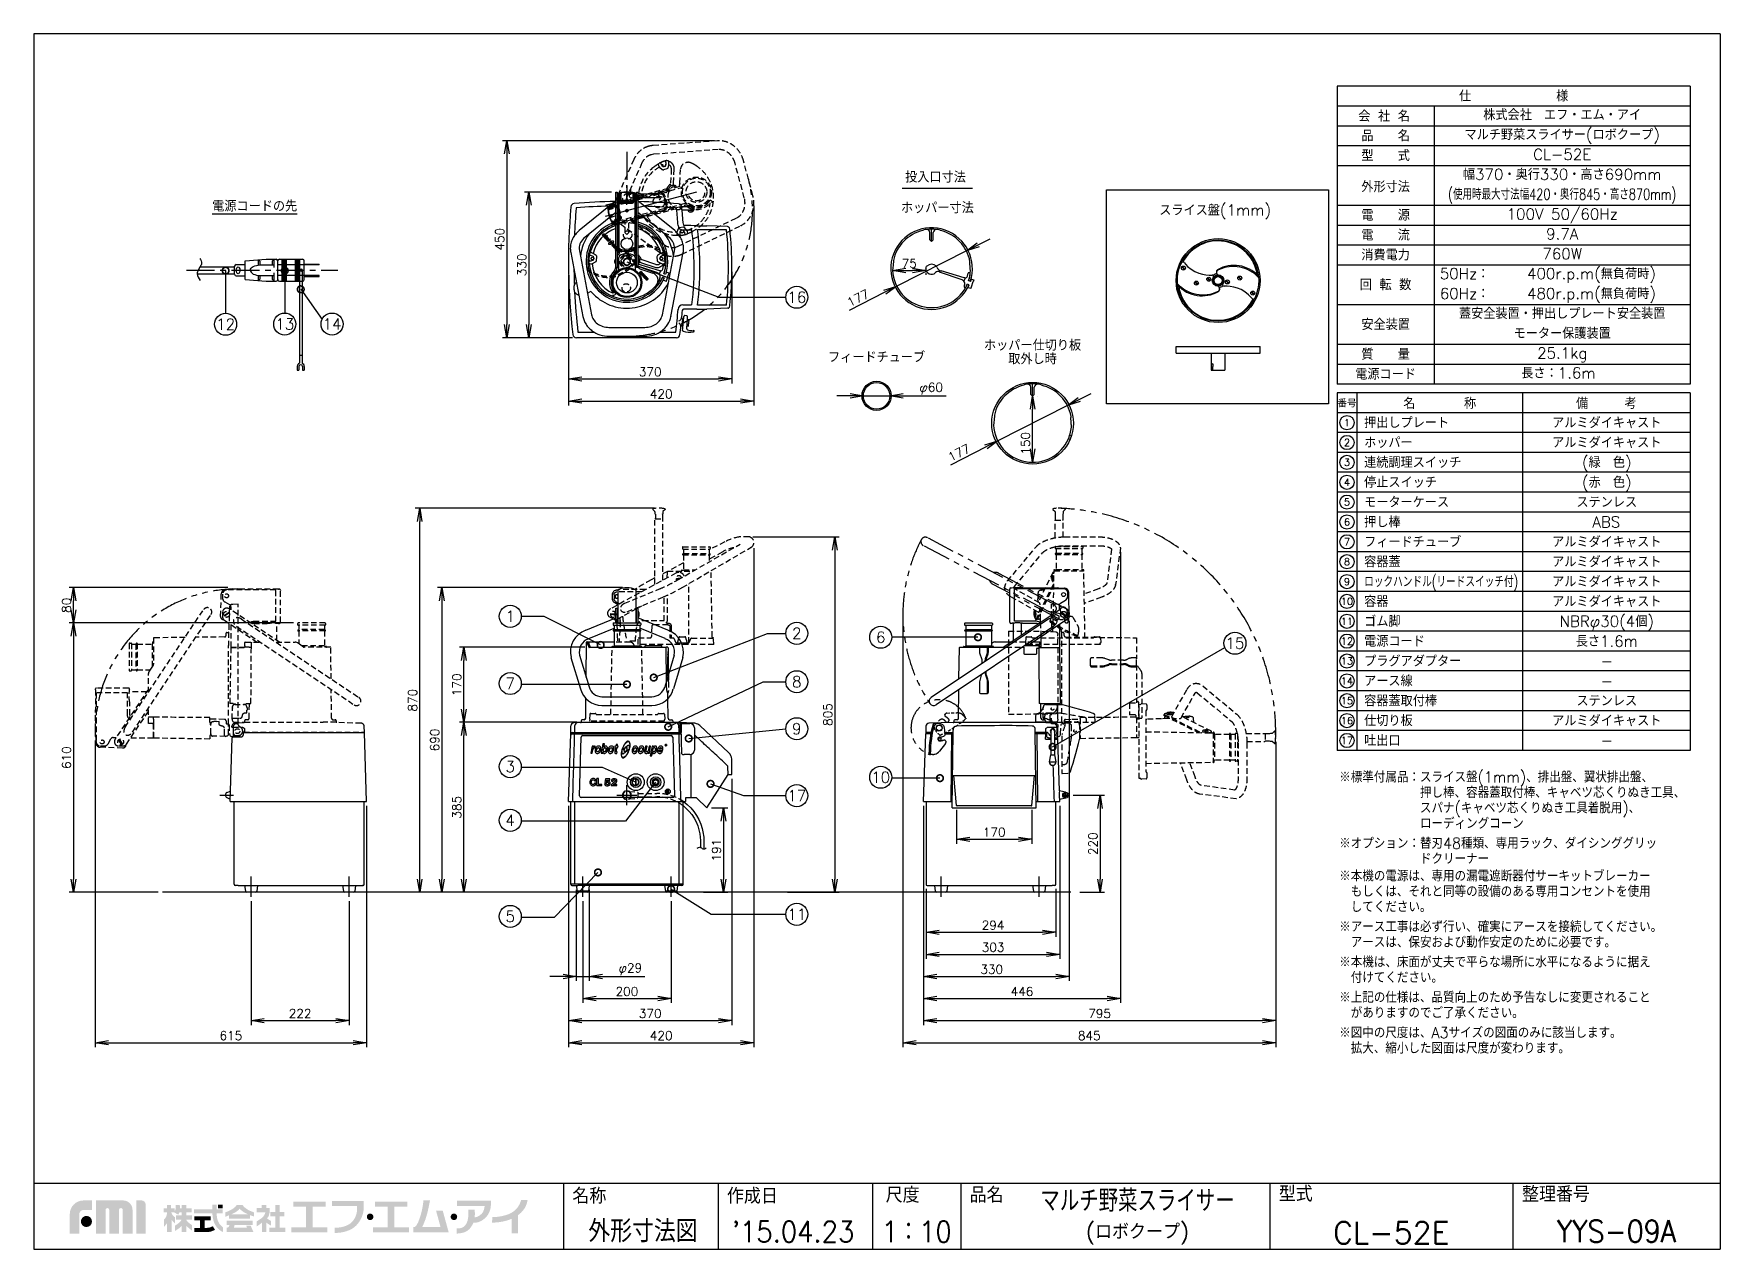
# Model space of a CAD drawing. Extents: x 230 to 4050, y 0 to 2754.
import ezdxf
from ezdxf.enums import TextEntityAlignment as Align

# ---------------------------------------------------------------- set-up
doc = ezdxf.new("R2010")
doc.units = 0
doc.header["$LTSCALE"] = 2
for name, pattern in [('CENTER', [50.8, 31.75, -6.35, 6.35, -6.35]), ('HIDDEN', [9.525, 6.35, -3.175]), ('PHANTOM', [63.5, 31.75, -6.35, 6.35, -6.35, 6.35, -6.35])]:
    doc.linetypes.add(name, pattern=pattern)
doc.layers.get('0').update_dxf_attribs({"linetype": 'CONTINUOUS'})
doc.layers.get('DEFPOINTS').update_dxf_attribs({"linetype": 'CONTINUOUS'})
for name, color, linetype in [('DANMEN', 7, 'CONTINUOUS'), ('KIKI-2D2', 7, 'CONTINUOUS'), ('SIYOU', 7, 'CONTINUOUS'), ('SUNPOU', 7, 'CONTINUOUS'), ('WAKU', 7, 'CONTINUOUS')]:
    doc.layers.add(name, color=color, linetype=linetype)
doc.styles.get("Standard").update_dxf_attribs({"font": 'romans.shx', "bigfont": 'extfont.shx'})
doc.dimstyles.get("Standard").update_dxf_attribs({"dimscale": 10, "dimtxt": 2, "dimasz": 3, "dimexe": 1, "dimexo": 1, "dimgap": 0.6, "dimtad": 3, "dimdec": 0, "dimzin": 0, "dimdsep": 46, "dimtxsty": 'STANDARD', "dimblk1": 'OPEN', "dimblk2": 'OPEN', "dimsah": 1, "dimcen": 1.5, "dimadec": 0, "dimazin": 0, "dimtfac": 1, "dimtdec": 0, "dimtmove": 0, "dimatfit": 0, "dimldrblk": 'DOTSMALL', "dimfxl": 1, "dimtvp": 1, "dimtolj": 1, "dimtzin": 0, "dimarcsym": 0})

msp = doc.modelspace()

# ---------------------------------------------------------------- texts
at = {"layer": 'SIYOU'}
for s, p in [('仕\u3000\u3000\u3000\u3000\u3000\u3000\u3000様', (3582, 2612.5)), ('会 社 名', (3288.6, 2566.9)), ('品\u3000\u3000名', (3292, 2522.5)), ('型\u3000\u3000式', (3292, 2477.5)), ('外形寸法', (3292, 2407)), ('電\u3000\u3000源', (3292, 2342.5)), ('電\u3000\u3000流', (3292, 2297.5)), ('消費電力', (3292, 2252.5)), ('回 転 数', (3292, 2185)), ('安全装置', (3292.1, 2095)), ('質\u3000\u3000量', (3292, 2027.5)), ('電源コード', (3292, 1982.5))]:
    msp.add_text(s, height=25, dxfattribs=at).set_placement(p, align=Align.MIDDLE_CENTER)
at = {"layer": 'SIYOU', "color": 1}
for s, p in [('株式会社\u3000エフ・エム・アイ', (3692, 2570)), ('マルチ野菜スライサー(ロボクープ)', (3692, 2525)), ('CL-52E', (3692, 2480)), ('幅370・奥行330・高さ690mm', (3692, 2435)), ('100V 50/60Hz', (3692, 2345)), ('9.7A', (3692, 2300)), ('760W', (3692, 2255)), ('400r.p.m(無負荷時)', (3758.3, 2210)), ('480r.p.m(無負荷時)', (3758.3, 2165)), ('蓋安全装置・押出しプレート安全装置', (3692, 2120)), ('モーター保護装置', (3692, 2075)), ('25.1kg', (3692, 2030)), ('長さ：1.6m ', (3692, 1985)), ('アルミダイキャスト', (3793, 1872.5)), ('アルミダイキャスト', (3793, 1827.5)), ('(緑\u3000色)', (3793, 1782.5)), ('(赤\u3000色)', (3793, 1737.5)), ('ステンレス', (3793, 1692.5)), ('ABS', (3792, 1647.5)), ('アルミダイキャスト', (3793, 1602.5)), ('アルミダイキャスト', (3793, 1557.5)), ('アルミダイキャスト', (3793, 1512.5)), ('アルミダイキャスト', (3793, 1467.5)), ('NBRφ30(4個)', (3793, 1422.5)), ('長さ1.6m', (3793, 1377.5)), ('-', (3793, 1332.5)), ('-', (3793, 1287.5)), ('ステンレス', (3793, 1242.5)), ('アルミダイキャスト', (3793, 1197.5)), ('-', (3793, 1152.5))]:
    msp.add_text(s, height=25, dxfattribs=at).set_placement(p, align=Align.MIDDLE_CENTER)
for s, p in [('投入口寸法', (2203.8, 2416.3)), ('%%U電源コードの先', (634.3, 2350.6)), ('スライス盤(1mm)', (2779.3, 2341.4))]:
    msp.add_text(s, height=25, dxfattribs=at).set_placement(p)
at = {"layer": 'SIYOU', "color": 1, "width": 0.75}
msp.add_text('(使用時最大寸法幅420・奥行845・高さ870mm)', height=25, dxfattribs=at).set_placement((3692, 2390), align=Align.MIDDLE_CENTER)
at = {"layer": 'SIYOU', "color": 1}
for s, p in [('ホッパー寸法', (2276.7, 2339.3)), ('ホッパー仕切り板', (2492.4, 2028)), ('フィードチューブ', (2139.1, 2001)), ('取外し時', (2492.4, 1996.9))]:
    msp.add_text(s, height=25, dxfattribs=at).set_placement(p, align=Align.BOTTOM_CENTER)
for s, p in [('50Hz：', (3414.7, 2210)), ('60Hz：', (3414.7, 2165))]:
    msp.add_text(s, height=25, dxfattribs=at).set_placement(p, align=Align.MIDDLE_LEFT)
at = {"layer": 'SIYOU'}
for s, height, p in [('番号', 16.07, (3204.5, 1917.5)), ('名\u3000\u3000\u3000\u3000称', 25, (3414.5, 1917.5)), ('備\u3000\u3000\u3000考', 25, (3792, 1917.5)), ('1', 16.1, (3204.5, 1872.5)), ('2', 16.1, (3204.5, 1827.5)), ('3', 16.1, (3204.5, 1782.5)), ('4', 16.1, (3204.5, 1737.5)), ('5', 16.1, (3204.5, 1692.5)), ('6', 16.1, (3204.5, 1647.5)), ('7', 16.1, (3204.5, 1602.5)), ('8', 16.1, (3204.5, 1557.5)), ('9', 16.1, (3204.5, 1512.5)), ('10', 16.07, (3204.5, 1467.5)), ('11', 16.07, (3204.5, 1422.5)), ('12', 16.07, (3204.5, 1377.5)), ('13', 16.07, (3204.5, 1332.5)), ('14', 16.07, (3204.5, 1287.5)), ('15', 16.07, (3204.5, 1242.5)), ('16', 16.07, (3204.5, 1197.5)), ('17', 16.07, (3204.5, 1152.5))]:
    msp.add_text(s, height=height, dxfattribs=at).set_placement(p, align=Align.MIDDLE)
for s, p in [('押出しプレート', (3243.4, 1872.5)), ('ホッパー', (3243.4, 1827.5)), ('連続調理スイッチ', (3243.4, 1782.5)), ('停止スイッチ', (3243.4, 1737.5)), ('モーターケース', (3243.4, 1692.5)), ('押し棒', (3243.4, 1647.5)), ('フィードチューブ', (3243.4, 1602.5)), ('容器蓋', (3243.4, 1557.5)), ('容器', (3243.4, 1467.5)), ('ゴム脚', (3243.4, 1422.5)), ('電源コード', (3243.4, 1377.5)), ('プラグアダプター', (3243.4, 1332.5)), ('アース線', (3243.4, 1287.5)), ('容器蓋取付棒', (3243.4, 1242.5)), ('仕切り板', (3243.4, 1197.5)), ('吐出口', (3243.4, 1152.5))]:
    msp.add_text(s, height=25, dxfattribs=at).set_placement(p, align=Align.MIDDLE_LEFT)
at = {"layer": 'SIYOU', "width": 0.7}
msp.add_text('ロックハンドル(リードスイッチ付)', height=25, dxfattribs=at).set_placement((3243.4, 1512.5), align=Align.MIDDLE_LEFT)
at = {"layer": 'SIYOU', "color": 1, "width": 0.95}
for s, p in [('※標準付属品：スライス盤(1mm)、排出盤、翼状排出盤、', (3186.9, 1057.3)), ('\u3000\u3000\u3000\u3000\u3000\u3000\u3000押し棒、容器蓋取付棒、キャベツ芯くりぬき工具、', (3186.9, 1022.3)), ('\u3000\u3000\u3000\u3000\u3000\u3000\u3000スパナ(キャベツ芯くりぬき工具着脱用)、', (3186.9, 987.3)), ('\u3000\u3000\u3000\u3000\u3000\u3000\u3000ローディングコーン', (3186.9, 952.3)), ('※オプション：替刃48種類、専用ラック、ダイシンググリッ', (3186.9, 907.3)), ('\u3000\u3000\u3000\u3000\u3000\u3000\u3000ドクリーナー', (3186.9, 872.3)), ('※本機の電源は、専用の漏電遮断器付サーキットブレーカー ', (3186.9, 833.3)), ('\u3000もしくは、それと同等の設備のある専用コンセントを使用', (3186.9, 798.3)), ('\u3000してください。', (3186.9, 763.3)), ('※アース工事は必ず行い、確実にアースを接続してください。', (3186.9, 718.3)), ('\u3000アースは、保安および動作安定のために必要です。', (3186.9, 683.3)), ('※本機は、床面が丈夫で平らな場所に水平になるように据え', (3186.9, 638.3)), ('\u3000付けてください。', (3186.9, 603.3)), ('※上記の仕様は、品質向上のため予告なしに変更されること', (3186.9, 558.3)), ('\u3000がありますのでご了承ください。', (3186.9, 523.3)), ('※図中の尺度は、A3サイズの図面のみに該当します。', (3186.9, 478.3)), ('\u3000拡大、縮小した図面は尺度が変わります。', (3186.9, 443.3))]:
    msp.add_text(s, height=25, dxfattribs=at).set_placement(p)
at = {"layer": 'SUNPOU'}
for s, p in [('16', (1958.4, 2156.6)), ('12', (664.6, 2095.4)), ('13', (798.6, 2095.8)), ('14', (905.8, 2095.8)), ('1', (1309.2, 1433.7)), ('2', (1958.4, 1395.2)), ('6', (2148.4, 1386.3)), ('15', (2950.7, 1372.9)), ('7', (1309.2, 1281.6)), ('8', (1958.4, 1285.5)), ('9', (1958.4, 1179.1)), ('3', (1309.2, 1093.3)), ('10', (2148.4, 1069.2)), ('17', (1958.4, 1027.6)), ('4', (1309.2, 971.7)), ('5', (1309.2, 753.9)), ('11', (1958.4, 758.8))]:
    msp.add_text(s, height=25, dxfattribs=at).set_placement(p, align=Align.MIDDLE)
at = {"layer": 'WAKU'}
for s, p in [('名称', (1450, 103.1)), ('作成日', (1800, 103.1)), ('尺度', (2159.5, 105.4)), ('品名', (2349.7, 105.4)), ('型式', (3049.9, 108)), ('整理番号', (3600.9, 107.1))]:
    msp.add_text(s, height=35, dxfattribs=at).set_placement(p)
at = {"layer": 'WAKU', "color": 1, "width": 0.8}
msp.add_text('マルチ野菜スライサー', height=50, dxfattribs=at).set_placement((2730, 112.5), align=Align.MIDDLE)
at = {"layer": 'WAKU', "color": 1, "width": 0.9}
for s, height, p in [('外形寸法図', 50, (1610, 16)), ("'15.04.23", 48, (1950, 16)), ('1：10', 48, (2230, 16)), ('YYS-09A', 50, (3815, 16))]:
    msp.add_text(s, height=height, dxfattribs=at).set_placement(p, align=Align.CENTER)
at = {"layer": 'WAKU', "color": 1}
for s, height, p in [('(ロボクープ)', 35, (2730, 37.5)), ('CL-52E', 50, (3305, 37.5))]:
    msp.add_text(s, height=height, dxfattribs=at).set_placement(p, align=Align.MIDDLE)

# ---------------------------------------------------------------- blocks, each defined once
blk = doc.blocks.new('_DotSmall')
at = {"color": 0, "linetype": 'ByBlock', "const_width": 0.5}
blk.add_lwpolyline([(-0.0625, 0, 1), (0.0625, 0, 1)], format="xyb", close=True, dxfattribs=at)
blk = doc.blocks.new('_OPEN')
at = {"color": 0, "linetype": 'ByBlock'}
for p, q in [((-1, 0.17), (0, 0)), ((0, 0), (-1, -0.17)), ((0, 0), (-1, 0))]:
    blk.add_line(p, q, dxfattribs=at)
blk = doc.blocks.new('*D2')
at = {"layer": 'DEFPOINTS', "color": 0}
for p in [(2175.3, 2217.2), (2250.6, 2221.5), (2250.6, 2217.2)]:
    blk.add_point(p, dxfattribs=at)
at = {"layer": 'SUNPOU', "color": 0, "lineweight": -2}
for p, q in [((2205.3, 2217.2), (2220.6, 2217.2)), ((2250.6, 2211.5), (2250.6, 2207.2))]:
    blk.add_line(p, q, dxfattribs=at)
at = {"layer": 'SUNPOU', "color": 0, "lineweight": -2, "xscale": 30, "yscale": 30, "zscale": 30, "rotation": 180}
blk.add_blockref('_OPEN', (2175.3, 2217.2), dxfattribs=at)
at = {"layer": 'SUNPOU', "color": 0, "lineweight": -2, "xscale": 30, "yscale": 30, "zscale": 30}
blk.add_blockref('_OPEN', (2250.6, 2217.2), dxfattribs=at)
at = {"layer": 'SUNPOU', "color": 0, "insert": (2213, 2233.2), "char_height": 20, "attachment_point": 5}
blk.add_mtext('\\A1;75', dxfattribs=at)
blk = doc.blocks.new('*D3')
at = {"layer": 'DEFPOINTS', "color": 0}
for p in [(2492.4, 1932.7), (2492.4, 1932.7), (2492.4, 1783.1)]:
    blk.add_point(p, dxfattribs=at)
at = {"layer": 'SUNPOU', "color": 0, "lineweight": -2}
for p, q in [((2502.4, 1932.7), (2502.4, 1932.7)), ((2492.4, 1813.1), (2492.4, 1902.7)), ((2502.4, 1783.1), (2502.4, 1783.1))]:
    blk.add_line(p, q, dxfattribs=at)
at = {"layer": 'SUNPOU', "color": 0, "lineweight": -2, "xscale": 30, "yscale": 30, "zscale": 30}
for p, rotation in [((2492.4, 1932.7), 90), ((2492.4, 1783.1), 270)]:
    blk.add_blockref('_OPEN', p, dxfattribs=dict(at, rotation=rotation))
at = {"layer": 'SUNPOU', "color": 0, "insert": (2476.4, 1825.7), "char_height": 20, "attachment_point": 5, "rotation": 90}
blk.add_mtext('\\A1;150', dxfattribs=at)
blk = doc.blocks.new('*D4')
at = {"layer": 'DEFPOINTS', "color": 0}
for p in [(2109.1, 1933.3), (2169.1, 1933.3), (2169.1, 1933.3)]:
    blk.add_point(p, dxfattribs=at)
at = {"layer": 'SUNPOU', "color": 0, "lineweight": -2}
for p, q in [((2079.1, 1933.3), (2049.1, 1933.3)), ((2109.1, 1943.3), (2109.1, 1943.3)), ((2109.1, 1933.3), (2169.1, 1933.3)), ((2199.1, 1933.3), (2296.4, 1933.3))]:
    blk.add_line(p, q, dxfattribs=at)
at = {"layer": 'SUNPOU', "color": 0, "lineweight": -2, "xscale": 30, "yscale": 30, "zscale": 30}
blk.add_blockref('_OPEN', (2109.1, 1933.3), dxfattribs=at)
at = {"layer": 'SUNPOU', "color": 0, "lineweight": -2, "xscale": 30, "yscale": 30, "zscale": 30, "rotation": 180}
blk.add_blockref('_OPEN', (2169.1, 1933.3), dxfattribs=at)
at = {"layer": 'SUNPOU', "color": 0, "insert": (2262.8, 1949.3), "char_height": 20, "attachment_point": 5}
blk.add_mtext('\\A1;φ60', dxfattribs=at)
blk = doc.blocks.new('*D5')
at = {"layer": 'DEFPOINTS', "color": 0}
for p in [(1204.2, 1363.7), (1488.6, 1363.7), (1469.8, 1193.7)]:
    blk.add_point(p, dxfattribs=at)
at = {"layer": 'SUNPOU', "color": 0, "lineweight": -2}
for p, q in [((1478.6, 1363.7), (1194.2, 1363.7)), ((1204.2, 1223.7), (1204.2, 1333.7)), ((1459.8, 1193.7), (1194.2, 1193.7))]:
    blk.add_line(p, q, dxfattribs=at)
at = {"layer": 'SUNPOU', "color": 0, "lineweight": -2, "xscale": 30, "yscale": 30, "zscale": 30}
for p, rotation in [((1204.2, 1363.7), 90), ((1204.2, 1193.7), 270)]:
    blk.add_blockref('_OPEN', p, dxfattribs=dict(at, rotation=rotation))
at = {"layer": 'SUNPOU', "color": 0, "insert": (1188.2, 1278.7), "char_height": 20, "attachment_point": 5, "rotation": 90}
blk.add_mtext('\\A1;170', dxfattribs=at)
blk = doc.blocks.new('*D6')
at = {"layer": 'DEFPOINTS', "color": 0}
for p in [(1204.2, 1193.7), (1469.8, 1193.7), (1345.9, 808.7)]:
    blk.add_point(p, dxfattribs=at)
at = {"layer": 'SUNPOU', "color": 0, "lineweight": -2}
for p, q in [((1459.8, 1193.7), (1194.2, 1193.7)), ((1204.2, 838.7), (1204.2, 1163.7)), ((1335.9, 808.7), (1194.2, 808.7))]:
    blk.add_line(p, q, dxfattribs=at)
at = {"layer": 'SUNPOU', "color": 0, "lineweight": -2, "xscale": 30, "yscale": 30, "zscale": 30}
for p, rotation in [((1204.2, 1193.7), 90), ((1204.2, 808.7), 270)]:
    blk.add_blockref('_OPEN', p, dxfattribs=dict(at, rotation=rotation))
at = {"layer": 'SUNPOU', "color": 0, "insert": (1188.2, 1001.2), "char_height": 20, "attachment_point": 5, "rotation": 90}
blk.add_mtext('\\A1;385', dxfattribs=at)
blk = doc.blocks.new('*D7')
at = {"layer": 'DEFPOINTS', "color": 0}
for p in [(1104.2, 1678.7), (1646, 1678.7), (1345.9, 808.7)]:
    blk.add_point(p, dxfattribs=at)
at = {"layer": 'SUNPOU', "color": 0, "lineweight": -2}
for p, q in [((1636, 1678.7), (1094.2, 1678.7)), ((1104.2, 838.7), (1104.2, 1648.7)), ((1335.9, 808.7), (1094.2, 808.7))]:
    blk.add_line(p, q, dxfattribs=at)
at = {"layer": 'SUNPOU', "color": 0, "lineweight": -2, "xscale": 30, "yscale": 30, "zscale": 30}
for p, rotation in [((1104.2, 1678.7), 90), ((1104.2, 808.7), 270)]:
    blk.add_blockref('_OPEN', p, dxfattribs=dict(at, rotation=rotation))
at = {"layer": 'SUNPOU', "color": 0, "insert": (1088.2, 1243.7), "char_height": 20, "attachment_point": 5, "rotation": 90}
blk.add_mtext('\\A1;870', dxfattribs=at)
blk = doc.blocks.new('*D9')
at = {"layer": 'DEFPOINTS', "color": 0}
for p in [(1861.1, 1598.1), (1441.3, 1014.2), (1861.1, 468)]:
    blk.add_point(p, dxfattribs=at)
at = {"layer": 'SUNPOU', "color": 0, "linetype": 'ByBlock', "lineweight": -2}
for p, q in [((1861.1, 1588.1), (1861.1, 458)), ((1441.3, 1004.2), (1441.3, 458)), ((1471.3, 468), (1831.1, 468))]:
    blk.add_line(p, q, dxfattribs=at)
at = {"layer": 'SUNPOU', "color": 0, "lineweight": -2, "xscale": 30, "yscale": 30, "zscale": 30, "rotation": 180}
blk.add_blockref('_OPEN', (1441.3, 468), dxfattribs=at)
at = {"layer": 'SUNPOU', "color": 0, "lineweight": -2, "xscale": 30, "yscale": 30, "zscale": 30}
blk.add_blockref('_OPEN', (1861.1, 468), dxfattribs=at)
at = {"layer": 'SUNPOU', "color": 0, "insert": (1651.2, 484), "char_height": 20, "attachment_point": 5}
blk.add_mtext('\\A1;420', dxfattribs=at)
blk = doc.blocks.new('*D10')
at = {"layer": 'DEFPOINTS', "color": 0}
for p in [(2691.3, 1588.9), (2245.4, 1014.2), (2691.3, 568)]:
    blk.add_point(p, dxfattribs=at)
at = {"layer": 'SUNPOU', "color": 0, "linetype": 'ByBlock', "lineweight": -2}
for p, q in [((2691.3, 1578.9), (2691.3, 558)), ((2245.4, 1004.2), (2245.4, 558)), ((2275.4, 568), (2661.3, 568))]:
    blk.add_line(p, q, dxfattribs=at)
at = {"layer": 'SUNPOU', "color": 0, "lineweight": -2, "xscale": 30, "yscale": 30, "zscale": 30, "rotation": 180}
blk.add_blockref('_OPEN', (2245.4, 568), dxfattribs=at)
at = {"layer": 'SUNPOU', "color": 0, "lineweight": -2, "xscale": 30, "yscale": 30, "zscale": 30}
blk.add_blockref('_OPEN', (2691.3, 568), dxfattribs=at)
at = {"layer": 'SUNPOU', "color": 0, "insert": (2468.4, 584), "char_height": 20, "attachment_point": 5}
blk.add_mtext('\\A1;446', dxfattribs=at)
blk = doc.blocks.new('*D11')
at = {"layer": 'DEFPOINTS', "color": 0}
for p in [(1441.5, 2216.6), (1811.3, 2224), (1811.3, 1971.5)]:
    blk.add_point(p, dxfattribs=at)
at = {"layer": 'SUNPOU', "color": 0, "linetype": 'ByBlock', "lineweight": -2}
for p, q in [((1441.5, 2206.6), (1441.5, 1961.5)), ((1811.3, 2214), (1811.3, 1961.5)), ((1471.5, 1971.5), (1781.3, 1971.5))]:
    blk.add_line(p, q, dxfattribs=at)
at = {"layer": 'SUNPOU', "color": 0, "lineweight": -2, "xscale": 30, "yscale": 30, "zscale": 30, "rotation": 180}
blk.add_blockref('_OPEN', (1441.5, 1971.5), dxfattribs=at)
at = {"layer": 'SUNPOU', "color": 0, "lineweight": -2, "xscale": 30, "yscale": 30, "zscale": 30}
blk.add_blockref('_OPEN', (1811.3, 1971.5), dxfattribs=at)
at = {"layer": 'SUNPOU', "color": 0, "insert": (1626.4, 1987.5), "char_height": 20, "attachment_point": 5}
blk.add_mtext('\\A1;370', dxfattribs=at)
blk = doc.blocks.new('*D12')
at = {"layer": 'DEFPOINTS', "color": 0}
for p in [(1782.1, 2511.2), (1301.5, 2064.9), (1460.2, 2064.9)]:
    blk.add_point(p, dxfattribs=at)
at = {"layer": 'SUNPOU', "color": 0, "linetype": 'ByBlock', "lineweight": -2}
for p, q in [((1772.1, 2511.2), (1291.5, 2511.2)), ((1301.5, 2481.2), (1301.5, 2094.9)), ((1450.2, 2064.9), (1291.5, 2064.9))]:
    blk.add_line(p, q, dxfattribs=at)
at = {"layer": 'SUNPOU', "color": 0, "lineweight": -2, "xscale": 30, "yscale": 30, "zscale": 30}
for p, rotation in [((1301.5, 2511.2), 90), ((1301.5, 2064.9), 270)]:
    blk.add_blockref('_OPEN', p, dxfattribs=dict(at, rotation=rotation))
at = {"layer": 'SUNPOU', "color": 0, "insert": (1285.5, 2288), "char_height": 20, "attachment_point": 5, "rotation": 90}
blk.add_mtext('\\A1;450', dxfattribs=at)
blk = doc.blocks.new('*D13')
at = {"layer": 'DEFPOINTS', "color": 0}
for p in [(640, 1418.7), (320.1, 808.7), (521.8, 808.7)]:
    blk.add_point(p, dxfattribs=at)
at = {"layer": 'SUNPOU', "color": 0, "linetype": 'ByBlock', "lineweight": -2}
for p, q in [((630, 1418.7), (310.1, 1418.7)), ((320.1, 1388.7), (320.1, 838.7)), ((511.8, 808.7), (310.1, 808.7))]:
    blk.add_line(p, q, dxfattribs=at)
at = {"layer": 'SUNPOU', "color": 0, "lineweight": -2, "xscale": 30, "yscale": 30, "zscale": 30}
for p, rotation in [((320.1, 1418.7), 90), ((320.1, 808.7), 270)]:
    blk.add_blockref('_OPEN', p, dxfattribs=dict(at, rotation=rotation))
at = {"layer": 'SUNPOU', "color": 0, "insert": (304.1, 1113.7), "char_height": 20, "attachment_point": 5, "rotation": 90}
blk.add_mtext('\\A1;610', dxfattribs=at)
blk = doc.blocks.new('*D14')
at = {"layer": 'DEFPOINTS', "color": 0}
for p in [(369.3, 1162.2), (983.8, 1014.2), (983.8, 468)]:
    blk.add_point(p, dxfattribs=at)
at = {"layer": 'SUNPOU', "color": 0, "linetype": 'ByBlock', "lineweight": -2}
for p, q in [((369.3, 1152.2), (369.3, 458)), ((983.8, 1004.2), (983.8, 458)), ((399.3, 468), (953.8, 468))]:
    blk.add_line(p, q, dxfattribs=at)
at = {"layer": 'SUNPOU', "color": 0, "lineweight": -2, "xscale": 30, "yscale": 30, "zscale": 30, "rotation": 180}
blk.add_blockref('_OPEN', (369.3, 468), dxfattribs=at)
at = {"layer": 'SUNPOU', "color": 0, "lineweight": -2, "xscale": 30, "yscale": 30, "zscale": 30}
blk.add_blockref('_OPEN', (983.8, 468), dxfattribs=at)
at = {"layer": 'SUNPOU', "color": 0, "insert": (676.5, 484), "char_height": 20, "attachment_point": 5}
blk.add_mtext('\\A1;615', dxfattribs=at)
blk = doc.blocks.new('*D15')
at = {"layer": 'DEFPOINTS', "color": 0}
for p in [(722.3, 798.7), (944.3, 798.7), (944.3, 518)]:
    blk.add_point(p, dxfattribs=at)
at = {"layer": 'SUNPOU', "color": 0, "linetype": 'ByBlock', "lineweight": -2}
for p, q in [((722.3, 788.7), (722.3, 508)), ((944.3, 788.7), (944.3, 508)), ((752.3, 518), (914.3, 518))]:
    blk.add_line(p, q, dxfattribs=at)
at = {"layer": 'SUNPOU', "color": 0, "lineweight": -2, "xscale": 30, "yscale": 30, "zscale": 30, "rotation": 180}
blk.add_blockref('_OPEN', (722.3, 518), dxfattribs=at)
at = {"layer": 'SUNPOU', "color": 0, "lineweight": -2, "xscale": 30, "yscale": 30, "zscale": 30}
blk.add_blockref('_OPEN', (944.3, 518), dxfattribs=at)
at = {"layer": 'SUNPOU', "color": 0, "insert": (833.3, 534), "char_height": 20, "attachment_point": 5}
blk.add_mtext('\\A1;222', dxfattribs=at)
blk = doc.blocks.new('*D16')
at = {"layer": 'DEFPOINTS', "color": 0}
for p in [(1473.6, 798.7), (1673.6, 798.7), (1673.6, 568)]:
    blk.add_point(p, dxfattribs=at)
at = {"layer": 'SUNPOU', "color": 0, "linetype": 'ByBlock', "lineweight": -2}
for p, q in [((1473.6, 788.7), (1473.6, 558)), ((1673.6, 788.7), (1673.6, 558)), ((1503.6, 568), (1643.6, 568))]:
    blk.add_line(p, q, dxfattribs=at)
at = {"layer": 'SUNPOU', "color": 0, "lineweight": -2, "xscale": 30, "yscale": 30, "zscale": 30, "rotation": 180}
blk.add_blockref('_OPEN', (1473.6, 568), dxfattribs=at)
at = {"layer": 'SUNPOU', "color": 0, "lineweight": -2, "xscale": 30, "yscale": 30, "zscale": 30}
blk.add_blockref('_OPEN', (1673.6, 568), dxfattribs=at)
at = {"layer": 'SUNPOU', "color": 0, "insert": (1573.6, 584), "char_height": 20, "attachment_point": 5}
blk.add_mtext('\\A1;200', dxfattribs=at)
blk = doc.blocks.new('*D17')
at = {"layer": 'DEFPOINTS', "color": 0}
for p in [(1458.9, 824.2), (1488.2, 824.2), (1488.2, 618)]:
    blk.add_point(p, dxfattribs=at)
at = {"layer": 'SUNPOU', "color": 0, "linetype": 'ByBlock', "lineweight": -2}
for p, q in [((1458.9, 814.2), (1458.9, 608)), ((1488.2, 814.2), (1488.2, 608)), ((1428.9, 618), (1398.9, 618)), ((1458.9, 618), (1488.2, 618)), ((1518.2, 618), (1614.5, 618))]:
    blk.add_line(p, q, dxfattribs=at)
at = {"layer": 'SUNPOU', "color": 0, "lineweight": -2, "xscale": 30, "yscale": 30, "zscale": 30}
blk.add_blockref('_OPEN', (1458.9, 618), dxfattribs=at)
at = {"layer": 'SUNPOU', "color": 0, "lineweight": -2, "xscale": 30, "yscale": 30, "zscale": 30, "rotation": 180}
blk.add_blockref('_OPEN', (1488.2, 618), dxfattribs=at)
at = {"layer": 'SUNPOU', "color": 0, "insert": (1581.4, 634), "char_height": 20, "attachment_point": 5}
blk.add_mtext('\\A1;φ29', dxfattribs=at)
blk = doc.blocks.new('*D19')
at = {"layer": 'DEFPOINTS', "color": 0}
for p in [(320.1, 1498.7), (679.8, 1498.7), (828.2, 1418.7)]:
    blk.add_point(p, dxfattribs=at)
at = {"layer": 'SUNPOU', "color": 0, "linetype": 'ByBlock', "lineweight": -2}
for p, q in [((669.8, 1498.7), (310.1, 1498.7)), ((320.1, 1448.7), (320.1, 1468.7)), ((818.2, 1418.7), (310.1, 1418.7))]:
    blk.add_line(p, q, dxfattribs=at)
at = {"layer": 'SUNPOU', "color": 0, "lineweight": -2, "xscale": 30, "yscale": 30, "zscale": 30}
for p, rotation in [((320.1, 1498.7), 90), ((320.1, 1418.7), 270)]:
    blk.add_blockref('_OPEN', p, dxfattribs=dict(at, rotation=rotation))
at = {"layer": 'SUNPOU', "color": 0, "insert": (304.1, 1458.7), "char_height": 20, "attachment_point": 5, "rotation": 90}
blk.add_mtext('\\A1;80', dxfattribs=at)
blk = doc.blocks.new('A$C642F1753')
at = {"layer": 'DANMEN', "color": 4, "linetype": 'HIDDEN'}
for p, q in [((-254.2, 8.9), (-76.3, 275.3)), ((-17.8, 280.5), (-19.6, 225.2)), ((2, 287.6), (-11.2, 287.1)), ((2, 14.5), (2, 287.6)), ((-237.6, -2.2), (-59.7, 264.2)), ((-245, 198.5), (-245, 137.5)), ((-245, 198.5), (-245, 137.5)), ((-244, 199.5), (-241, 199.5)), ((-240, 198.5), (-240, 137.5)), ((-240, 197), (-230, 197)), ((-230, 197), (-230, 139)), ((-229, 198.5), (-229, 198)), ((-228, 199.5), (-228, 199.5)), ((-227, 198.5), (-227, 137.5)), ((-227, 197), (-193, 197)), ((-193, 197), (-193, 146.1)), ((-192, 201), (-192, 198)), ((-191, 202), (-191, 202)), ((-118.4, 212.3), (-189.5, 211.5)), ((-29.1, 213.3), (-94.2, 212.6)), ((-25.7, 216.7), (-25.5, 221.8)), ((-23.6, 223.7), (-20, 223.8)), ((-20, 223.8), (-20, 194)), ((-20, 16.2), (-20, 194)), ((-19.6, 225.2), (-19.6, 225.2)), ((-244, 136.5), (-241, 136.5)), ((-240, 139), (-230, 139)), ((-229, 137.5), (-229, 138)), ((-228, 136.5), (-228, 136.5)), ((-227, 139), (-197.8, 139)), ((-201.3, 132.2), (-201.5, 130.5)), ((-201.5, 87.9), (-201.5, 130.5)), ((-196.8, 140.6), (-199.8, 136.1)), ((-321.6, 93.2), (-322, -11.5)), ((-321.6, 93.3), (-321.6, 93.2)), ((-248.8, 86.8), (-320, 86.8)), ((-320, 86.8), (-320, -23.6)), ((-319, 97.5), (-318.9, 97.5)), ((-246.9, 97.5), (-318.9, 97.5)), ((-201.5, 95.1), (-276.2, -16.7)), ((-205.6, 89), (-244.7, 89)), ((-244, 94.5), (-243.9, 94.5)), ((-243.9, 94.3), (-243.9, 94.5)), ((-251, -29.5), (-201.5, 44.7)), ((-243.9, 37.3), (-243.9, 65.7)), ((-201.5, 17.6), (-201.5, 49.6)), ((-190, 31.6), (-201, 31.7)), ((-193.4, 17), (-201, 17.1)), ((-190, 26.8), (-190, 15.5)), ((-190, 13.5), (-189.5, 13.5)), ((-190, -14.5), (-190, 13.5)), ((-189.5, -15), (-189.5, 13.5)), ((-62.5, 19.7), (-62.5, 28.5)), ((-29.1, 26.7), (-62.5, 27.1)), ((-62.5, 19.7), (-61.5, 19.7)), ((-61, 19.2), (-61.5, 19.7)), ((-61, 14), (-61, 19.2)), ((-60.5, 13.5), (-61, 14)), ((-60.5, -6.1), (-60.5, 16.1)), ((-53.5, 21.2), (-55.6, 21.1)), ((-53.2, 22.5), (-53.5, 22.2)), ((-53.5, 22.2), (-53.5, 21.2)), ((-53.2, 22.5), (-47.7, 22.5)), ((-47.7, 22.5), (-47.5, 22.2)), ((-47.5, 22.2), (-47.5, 21.3)), ((-41.5, 21.5), (-47.5, 21.3)), ((-41.5, 16.9), (-41.5, 21.5)), ((-29.5, -7.9), (-29.5, 6.6)), ((-25.7, 23.3), (-25.5, 18.2)), ((-23.6, 16.3), (-20, 16.2)), ((-20.5, -8.4), (-20.5, 16.2)), ((-20, 16.4), (-19.8, 16.2)), ((-18.8, 13.7), (-18.8, 13.7)), ((-18.8, 13.7), (-17.9, -6)), ((-9, -10.1), (-9, 10)), ((2, 16.7), (-5.4, 16.5)), ((-320.9, -12.5), (-321, -12.5)), ((-320.6, -15.5), (-320.6, -15.8)), ((-320.6, -15.8), (-320.5, -23.6)), ((-320.5, -23.9), (-320.5, -24.2)), ((-320.5, -24.2), (-320.5, -26)), ((-306.7, -36.5), (-310.5, -36.5)), ((-310, -33.6), (-301.5, -33.6)), ((-260, -38.2), (-306.7, -36.5)), ((-292.9, -28.6), (-286.3, -17.3)), ((-269.5, -33.5), (-258.5, -33.5)), ((-262.1, -29.9), (-268.4, -20.1)), ((-266.9, -19.1), (-260.7, -28.9)), ((-241.3, -15), (-189.6, -15)), ((-189.5, -15), (-62.5, -17.2)), ((-61.5, -9.7), (-62.5, -9.7)), ((-62.5, -9.7), (-62.5, -17.2)), ((-61, -9.2), (-61.5, -9.7)), ((-61, -4), (-60.5, -3.5)), ((-61, -4), (-61, -9.2)), ((-52.5, -11.2), (-55.6, -11.1)), ((-52.5, -11.2), (-52.4, -11.2)), ((-52.4, -11.2), (-52.4, -11.2)), ((-52.4, -11.2), (-52.4, -11.2)), ((-48.6, -11.3), (-48.5, -11.3)), ((-27.3, -11.9), (-48.5, -11.3)), ((-48.5, -11.3), (-48.5, -11.3)), ((-48.5, -11.3), (-48.5, -11.3)), ((-26.7, -11.8), (-26.7, -11.8)), ((-22.1, -10.4), (-21.3, -9.9)), ((-22.1, -10.4), (-22.1, -10.4)), ((-9, -12.6), (-11.3, -12.5)), ((-9, -11.2), (-9, -10.1)), ((-9, -12.6), (-9, -11.2)), ((-5.6, -9.8), (3, -9.5))]:
    blk.add_line(p, q, dxfattribs=at)
blk.add_lwpolyline([(-190, 211), (-190, 151.5, -0.151044), (-190.5, 149.8), (-196.8, 140.6)], format="xyb", dxfattribs=at)
for points in [[(-19.6, 225.2), (-19.7, 224.7), (-19.8, 224.1), (-19.9, 223.8)], [(-199.8, 136.1), (-200.6, 134.5), (-201.3, 132.2)], [(-19.8, 16.2), (-19.3, 15.3), (-18.9, 14.5), (-18.8, 13.7)], [(-320.9, -12.5), (-320.8, -13), (-320.7, -13.4), (-320.7, -13.8), (-320.6, -14.4), (-320.6, -14.9), (-320.6, -15.5)], [(-27.3, -11.9), (-26.9, -11.9), (-26.7, -11.8)], [(-26.7, -11.8), (-25.2, -11.5), (-23.5, -11), (-22.1, -10.4)], [(-21.3, -9.9), (-20.7, -9.2), (-20.5, -8.4)], [(-17.9, -6), (-17.8, -7), (-17.5, -8.1), (-16.9, -9.3), (-16.1, -10.3), (-15, -11.3), (-13.7, -12), (-12.1, -12.5), (-11.3, -12.5)]]:
    blk.add_lwpolyline(points, dxfattribs=at)
for centre, radius in [((0, 0), 5.55), ((-306.5, -24.5), 4.5), ((-264.5, -24.5), 6.72)]:
    blk.add_circle(centre, radius, dxfattribs=at)
for centre, radius, start, end in [((-68, 269.8), 10, 326.2642, 146.2642), ((-11, 280.2), 6.9, 92, 177.7624), ((-244, 198.5), 1, 90, 180), ((-241, 198.5), 1, 0, 90), ((-230, 198), 1, 270, 0), ((-228, 198.5), 1, 90, 180), ((-228, 198.5), 1, 0, 90), ((-193, 198), 1, 270, 0), ((-191, 201), 1, 90, 180), ((-191, 201), 1, 0, 90), ((-189.5, 211), 0.5, 90.65, 180), ((-29.2, 216.8), 3.5, 270.65, 358.3421), ((-23.5, 221.7), 2, 91.5, 178.3421), ((-244, 137.5), 1, 180, 270), ((-241, 137.5), 1, 270, 360), ((-230, 138), 1, 0, 90), ((-228, 137.5), 1, 180, 270), ((-228, 137.5), 1, 270, 0), ((-319, 94.5), 3, 90, 155.1237), ((-424.5, 78.9), 103.9, 7.9776, 8.4725), ((-246.9, 94.5), 3, 0, 90), ((-233.9, 37.3), 10, 179.9985, 205.6877), ((-201, 17.6), 0.5, 180.0094, 269.35), ((-193.5, 13.5), 4.02, 74.3754, 88.3075), ((-193.5, 13.6), 3.96, 88.3324, 89.351), ((-193.5, 13.6), 3.97, 28.801, 29.5656), ((-193.4, 13.6), 3.91, 27.7468, 28.7603), ((-193.5, 13.5), 4, 14.3239, 27.704), ((-193.5, 13.5), 4.02, 0.0294, 14.3072), ((-55.5, 16.1), 5, 91.5, 180), ((-140, -405.1), 429.6, 75.5102, 76.1417), ((-29.2, 23.2), 3.5, 1.6579, 89.35), ((-23.5, 18.3), 2, 181.6579, 268.5), ((7, 14.5), 5, 180, 249.2853), ((1.5, 0), 10.5, 0.1925, 69.2853), ((2.5, 0), 9.5, 315.586, 0.213), ((-321, -11.5), 1, 180, 270), ((-310.6, -26.3), 9.99, 177.807, 180.9068), ((-310.5, -26.3), 10.1, 180.9696, 200.1498), ((-310.5, -26.3), 10, 200.2226, 203.7008), ((-310.5, -26.5), 10, 202.7224, 207.9777), ((-310.5, -26.5), 10, 207.9842, 267.3162), ((-310.5, -26.5), 9.99, 267.3084, 269.9985), ((-301.5, -23.6), 10, 270.0061, 329.9939), ((-281.6, -20), 5.45, 90.0001, 150), ((-264.5, -24.5), 14, 146.2642, 180), ((-269.5, -24.5), 9, 180, 270), ((-264.5, -24.5), 5.89, 113.923, 131.0159), ((-264.5, -24.5), 5.89, 293.923, 311.0159), ((-259.7, -30.7), 7.5, 267.8028, 343.7248), ((-258.5, -24.5), 9, 270, 326.2642), ((-189.5, -14.5), 0.5, 180, 269), ((-55.5, -6.1), 5, 180, 268.5), ((-50.9, -27.3), 16.1, 94.935, 95.3157), ((-50.9, -27.6), 16.5, 93.8856, 94.9366), ((-50.9, -27.3), 16.2, 83.0743, 93.8871), ((-51, -28), 16.9, 82.1316, 83.1327), ((-50.9, -27.8), 16.7, 81.7676, 82.1376), ((2.4, 0.2), 9.73, 273.614, 315.2721)]:
    blk.add_arc(centre, radius, start, end, dxfattribs=at)
blk.add_ellipse((-245.9, 3.4), major_axis=(7.5, 11.3), ratio=0.738558, start_param=1.570126, end_param=4.712752, dxfattribs=at)
for points, knots in [([(-321.7, 95.8), (-321.7, 95.8), (-321.8, 95.7), (-321.8, 95.7), (-321.8, 95.5), (-321.8, 95.4), (-321.8, 95.2), (-321.8, 94.8), (-321.8, 94.5), (-321.7, 94.2)], [0, 0, 0, 0, 0.014035, 0.056377, 0.127756, 0.22949, 0.363651, 0.533342, 1, 1, 1, 1]), ([(-248.8, 36.9), (-248.8, 41.1), (-248.8, 49.4), (-248.8, 66), (-248.8, 78.5), (-248.8, 86.8)], [0, 0, 0, 0, 0.25, 0.5, 1, 1, 1, 1]), ([(-243.9, 65.7), (-243.9, 65.8), (-244, 65.9), (-244, 66.1), (-244.1, 66.4), (-244.2, 67.1), (-244.4, 68.3), (-244.6, 70.1), (-244.8, 72.2), (-245.1, 75.6), (-245.2, 80), (-245.1, 84.4), (-244.8, 87.8), (-244.6, 89.9), (-244.4, 91.7), (-244.2, 92.9), (-244.1, 93.6), (-244, 93.9), (-244, 94.1), (-243.9, 94.2), (-243.9, 94.3)], [0, 0, 0, 0, 0.002483, 0.00989, 0.022135, 0.039055, 0.086063, 0.148782, 0.224604, 0.310589, 0.499995, 0.689402, 0.775388, 0.851212, 0.913934, 0.960943, 0.977864, 0.990109, 0.997517, 1, 1, 1, 1]), ([(-245.9, 28.5), (-246.6, 29.4), (-248.2, 32.1), (-248.8, 35.1), (-248.8, 36.9)], [0.1946629, 0.1946629, 0.1946629, 0.1946629, 0.5001207, 1, 1, 1, 1]), ([(-201.5, 32.2), (-201.5, 32.1), (-201.4, 31.8), (-201.1, 31.7), (-201, 31.7)], [0, 0, 0, 0, 0.493894, 1, 1, 1, 1]), ([(-193.4, 17), (-193.5, 17), (-193.4, 17.1), (-193.5, 17.2), (-193.4, 17.4), (-193.4, 17.5), (-193.4, 17.5)], [0, 0, 0, 0, 0.076403, 0.292901, 0.617867, 1, 1, 1, 1]), ([(-190, 26.8), (-190, 27.3), (-190, 28.3), (-189.9, 29.9), (-190, 31), (-190, 31.6)], [0, 0, 0, 0, 0.332754, 0.630165, 1, 1, 1, 1]), ([(-62.5, 28.5), (-62.5, 28.7), (-62.5, 29.5), (-62.5, 30.2), (-62.5, 30.7)], [0, 0, 0, 0, 0.337432, 1, 1, 1, 1]), ([(-40.3, 13.9), (-40.5, 14.1), (-41.1, 15), (-41.5, 16.1), (-41.5, 16.9)], [0, 0, 0, 0, 0.276845, 1, 1, 1, 1]), ([(-37.1, 12), (-37.4, 12), (-38.6, 12.4), (-39.6, 13.2), (-40.3, 13.9)], [0, 0, 0, 0, 0.259889, 1, 1, 1, 1]), ([(-29.5, 6.6), (-29.5, 7.5), (-30, 9.4), (-31.6, 10.6), (-32.5, 10.8)], [0, 0, 0, 0, 0.502797, 1, 1, 1, 1]), ([(-9, 10), (-9, 11.3), (-8, 13.8), (-6.2, 15.5), (-5.4, 16.5)], [0, 0, 0, 0, 0.497072, 1, 1, 1, 1]), ([(-320, -23.6), (-320, -24.9), (-319.5, -27.5), (-317.3, -30.8), (-313.9, -33), (-311.3, -33.6), (-310, -33.6)], [0, 0, 0, 0, 0.250183, 0.500292, 0.750241, 1, 1, 1, 1]), ([(-28.4, -11.4), (-28.6, -11.3), (-29.1, -10.8), (-29.5, -9.5), (-29.5, -8.5), (-29.5, -7.9)], [0, 0, 0, 0, 0.196715, 0.545099, 1, 1, 1, 1]), ([(-27.3, -11.9), (-27.4, -11.9), (-27.8, -11.8), (-28.2, -11.6), (-28.4, -11.4)], [0, 0, 0, 0, 0.235413, 1, 1, 1, 1]), ([(-9, -9.7), (-9, -9.7), (-8.8, -9.8), (-8.6, -9.8), (-8.5, -9.8)], [0, 0, 0, 0, 0.27312, 1, 1, 1, 1]), ([(-9, -11.2), (-9, -11.2), (-9, -11.2), (-9, -11.2), (-9, -11.2)], [0, 0, 0, 0, 0.684065, 1, 1, 1, 1]), ([(-8.5, -9.8), (-8.4, -9.8), (-7.4, -9.9), (-6.4, -9.8), (-5.6, -9.8)], [0, 0, 0, 0, 0.182348, 1, 1, 1, 1])]:
    blk.add_open_spline(points, degree=3, knots=knots, dxfattribs=at)
for points in [[(-190, 15.5), (-190.5, 16.4), (-191.4, 17.1), (-192.4, 17.4)], [(-62.5, 30.7), (-104.5, 31), (-146.5, 31.3), (-190, 31.6)], [(-281.6, -14.6), (-278.4, -14.6), (-276.3, -14.6), (-274.7, -14.6)]]:
    blk.add_open_spline(points, degree=3, dxfattribs=at)
blk = doc.blocks.new('*D20')
at = {"layer": 'DEFPOINTS', "color": 0}
for p in [(3043, 1159.3), (2245.4, 1014.2), (3043, 518)]:
    blk.add_point(p, dxfattribs=at)
at = {"layer": 'SUNPOU', "color": 0, "linetype": 'ByBlock', "lineweight": -2}
for p, q in [((3043, 1149.3), (3043, 508)), ((2245.4, 1004.2), (2245.4, 508)), ((2275.4, 518), (3013, 518))]:
    blk.add_line(p, q, dxfattribs=at)
at = {"layer": 'SUNPOU', "color": 0, "lineweight": -2, "xscale": 30, "yscale": 30, "zscale": 30, "rotation": 180}
blk.add_blockref('_OPEN', (2245.4, 518), dxfattribs=at)
at = {"layer": 'SUNPOU', "color": 0, "lineweight": -2, "xscale": 30, "yscale": 30, "zscale": 30}
blk.add_blockref('_OPEN', (3043, 518), dxfattribs=at)
at = {"layer": 'SUNPOU', "color": 0, "insert": (2644.2, 534), "char_height": 20, "attachment_point": 5}
blk.add_mtext('\\A1;795', dxfattribs=at)
blk = doc.blocks.new('*D21')
at = {"layer": 'DEFPOINTS', "color": 0}
for p in [(1811.3, 1075.4), (1441.3, 1014.2), (1811.3, 518)]:
    blk.add_point(p, dxfattribs=at)
at = {"layer": 'SUNPOU', "color": 0, "linetype": 'ByBlock', "lineweight": -2}
for p, q in [((1811.3, 1065.4), (1811.3, 508)), ((1441.3, 1004.2), (1441.3, 508)), ((1471.3, 518), (1781.3, 518))]:
    blk.add_line(p, q, dxfattribs=at)
at = {"layer": 'SUNPOU', "color": 0, "lineweight": -2, "xscale": 30, "yscale": 30, "zscale": 30, "rotation": 180}
blk.add_blockref('_OPEN', (1441.3, 518), dxfattribs=at)
at = {"layer": 'SUNPOU', "color": 0, "lineweight": -2, "xscale": 30, "yscale": 30, "zscale": 30}
blk.add_blockref('_OPEN', (1811.3, 518), dxfattribs=at)
at = {"layer": 'SUNPOU', "color": 0, "insert": (1626.3, 534), "char_height": 20, "attachment_point": 5}
blk.add_mtext('\\A1;370', dxfattribs=at)
blk = doc.blocks.new('*D22')
at = {"layer": 'DEFPOINTS', "color": 0}
for p in [(1861, 2373.4), (1441.5, 2216.6), (1861, 1921.5)]:
    blk.add_point(p, dxfattribs=at)
at = {"layer": 'SUNPOU', "color": 0, "linetype": 'ByBlock', "lineweight": -2}
for p, q in [((1861, 2363.4), (1861, 1911.5)), ((1441.5, 2206.6), (1441.5, 1911.5)), ((1471.5, 1921.5), (1831, 1921.5))]:
    blk.add_line(p, q, dxfattribs=at)
at = {"layer": 'SUNPOU', "color": 0, "lineweight": -2, "xscale": 30, "yscale": 30, "zscale": 30, "rotation": 180}
blk.add_blockref('_OPEN', (1441.5, 1921.5), dxfattribs=at)
at = {"layer": 'SUNPOU', "color": 0, "lineweight": -2, "xscale": 30, "yscale": 30, "zscale": 30}
blk.add_blockref('_OPEN', (1861, 1921.5), dxfattribs=at)
at = {"layer": 'SUNPOU', "color": 0, "insert": (1651.2, 1937.5), "char_height": 20, "attachment_point": 5}
blk.add_mtext('\\A1;420', dxfattribs=at)
blk = doc.blocks.new('*D23')
at = {"layer": 'DEFPOINTS', "color": 0}
for p in [(1573.6, 1498.7), (1154.2, 808.7), (1898.5, 808.7)]:
    blk.add_point(p, dxfattribs=at)
at = {"layer": 'SUNPOU', "color": 0, "linetype": 'ByBlock', "lineweight": -2}
for p, q in [((1563.6, 1498.7), (1144.2, 1498.7)), ((1154.2, 1468.7), (1154.2, 838.7)), ((1888.5, 808.7), (1144.2, 808.7))]:
    blk.add_line(p, q, dxfattribs=at)
at = {"layer": 'SUNPOU', "color": 0, "lineweight": -2, "xscale": 30, "yscale": 30, "zscale": 30}
for p, rotation in [((1154.2, 1498.7), 90), ((1154.2, 808.7), 270)]:
    blk.add_blockref('_OPEN', p, dxfattribs=dict(at, rotation=rotation))
at = {"layer": 'SUNPOU', "color": 0, "insert": (1138.2, 1153.7), "char_height": 20, "attachment_point": 5, "rotation": 90}
blk.add_mtext('\\A1;690', dxfattribs=at)
blk = doc.blocks.new('*D24')
at = {"layer": 'DEFPOINTS', "color": 0}
for p in [(2198.7, 1438.2), (3043, 1159.3), (3043, 468)]:
    blk.add_point(p, dxfattribs=at)
at = {"layer": 'SUNPOU', "color": 0, "linetype": 'ByBlock', "lineweight": -2}
for p, q in [((2198.7, 1428.2), (2198.7, 458)), ((3043, 1149.3), (3043, 458)), ((2228.7, 468), (3013, 468))]:
    blk.add_line(p, q, dxfattribs=at)
at = {"layer": 'SUNPOU', "color": 0, "lineweight": -2, "xscale": 30, "yscale": 30, "zscale": 30, "rotation": 180}
blk.add_blockref('_OPEN', (2198.7, 468), dxfattribs=at)
at = {"layer": 'SUNPOU', "color": 0, "lineweight": -2, "xscale": 30, "yscale": 30, "zscale": 30}
blk.add_blockref('_OPEN', (3043, 468), dxfattribs=at)
at = {"layer": 'SUNPOU', "color": 0, "insert": (2620.8, 484), "char_height": 20, "attachment_point": 5}
blk.add_mtext('\\A1;845', dxfattribs=at)
blk = doc.blocks.new('*D25')
at = {"layer": 'DEFPOINTS', "color": 0}
for p in [(2575.4, 1433.7), (2245.4, 1014.2), (2575.4, 618)]:
    blk.add_point(p, dxfattribs=at)
at = {"layer": 'SUNPOU', "color": 0, "linetype": 'ByBlock', "lineweight": -2}
for p, q in [((2575.4, 1423.7), (2575.4, 608)), ((2245.4, 1004.2), (2245.4, 608)), ((2275.4, 618), (2545.4, 618))]:
    blk.add_line(p, q, dxfattribs=at)
at = {"layer": 'SUNPOU', "color": 0, "lineweight": -2, "xscale": 30, "yscale": 30, "zscale": 30, "rotation": 180}
blk.add_blockref('_OPEN', (2245.4, 618), dxfattribs=at)
at = {"layer": 'SUNPOU', "color": 0, "lineweight": -2, "xscale": 30, "yscale": 30, "zscale": 30}
blk.add_blockref('_OPEN', (2575.4, 618), dxfattribs=at)
at = {"layer": 'SUNPOU', "color": 0, "insert": (2399.8, 634), "char_height": 20, "attachment_point": 5}
blk.add_mtext('\\A1;330', dxfattribs=at)
blk = doc.blocks.new('*D26')
at = {"layer": 'DEFPOINTS', "color": 0}
for p in [(1548.6, 2394.9), (1351.5, 2064.9), (1460.2, 2064.9)]:
    blk.add_point(p, dxfattribs=at)
at = {"layer": 'SUNPOU', "color": 0, "linetype": 'ByBlock', "lineweight": -2}
for p, q in [((1538.6, 2394.9), (1341.5, 2394.9)), ((1351.5, 2364.9), (1351.5, 2094.9)), ((1450.2, 2064.9), (1341.5, 2064.9))]:
    blk.add_line(p, q, dxfattribs=at)
at = {"layer": 'SUNPOU', "color": 0, "lineweight": -2, "xscale": 30, "yscale": 30, "zscale": 30}
for p, rotation in [((1351.5, 2394.9), 90), ((1351.5, 2064.9), 270)]:
    blk.add_blockref('_OPEN', p, dxfattribs=dict(at, rotation=rotation))
at = {"layer": 'SUNPOU', "color": 0, "insert": (1335.5, 2229.9), "char_height": 20, "attachment_point": 5, "rotation": 90}
blk.add_mtext('\\A1;330', dxfattribs=at)
blk = doc.blocks.new('*D27')
at = {"layer": 'DEFPOINTS', "color": 0}
for p in [(2571.3, 1911.2), (2571.3, 1911.2), (2413.6, 1831)]:
    blk.add_point(p, dxfattribs=at)
at = {"layer": 'SUNPOU', "color": 0, "lineweight": -2}
for p, q in [((2571.3, 1911.2), (2413.6, 1831)), ((2598, 1924.7), (2624.8, 1938.3)), ((2386.9, 1817.4), (2306.1, 1776.4))]:
    blk.add_line(p, q, dxfattribs=at)
at = {"layer": 'SUNPOU', "color": 0, "lineweight": -2, "xscale": 30, "yscale": 30, "zscale": 30}
for p, rotation in [((2571.3, 1911.2), 206.9391639918766), ((2413.6, 1831), 26.93916399187654)]:
    blk.add_blockref('_OPEN', p, dxfattribs=dict(at, rotation=rotation))
at = {"layer": 'SUNPOU', "color": 0, "insert": (2325.9, 1804.4), "char_height": 20, "attachment_point": 5, "rotation": 26.9392}
blk.add_mtext('\\A1;177', dxfattribs=at)
blk = doc.blocks.new('*D28')
at = {"layer": 'DEFPOINTS', "color": 0}
for p in [(2342.5, 2261.6), (2342.5, 2261.6), (2184.8, 2181.5)]:
    blk.add_point(p, dxfattribs=at)
at = {"layer": 'SUNPOU', "color": 0, "lineweight": -2}
for p, q in [((2342.5, 2261.6), (2184.8, 2181.5)), ((2369.2, 2275.2), (2396, 2288.8)), ((2158.1, 2167.9), (2077.3, 2126.8))]:
    blk.add_line(p, q, dxfattribs=at)
at = {"layer": 'SUNPOU', "color": 0, "lineweight": -2, "xscale": 30, "yscale": 30, "zscale": 30}
for p, rotation in [((2342.5, 2261.6), 206.9391639918766), ((2184.8, 2181.5), 26.93916399187654)]:
    blk.add_blockref('_OPEN', p, dxfattribs=dict(at, rotation=rotation))
at = {"layer": 'SUNPOU', "color": 0, "insert": (2097.1, 2154.8), "char_height": 20, "attachment_point": 5, "rotation": 26.9392}
blk.add_mtext('\\A1;177', dxfattribs=at)
blk = doc.blocks.new('*D29')
at = {"layer": 'DEFPOINTS', "color": 0}
for p in [(1754.9, 1000), (1737.3, 808.7), (1792.4, 808.7)]:
    blk.add_point(p, dxfattribs=at)
at = {"layer": 'SUNPOU', "color": 0, "linetype": 'ByBlock', "lineweight": -2}
for p, q in [((1764.9, 1000), (1802.4, 1000)), ((1792.4, 970), (1792.4, 838.7)), ((1747.3, 808.7), (1802.4, 808.7))]:
    blk.add_line(p, q, dxfattribs=at)
at = {"layer": 'SUNPOU', "color": 0, "lineweight": -2, "xscale": 30, "yscale": 30, "zscale": 30}
for p, rotation in [((1792.4, 1000), 90), ((1792.4, 808.7), 270)]:
    blk.add_blockref('_OPEN', p, dxfattribs=dict(at, rotation=rotation))
at = {"layer": 'SUNPOU', "color": 0, "insert": (1776.4, 904.3), "char_height": 20, "attachment_point": 5, "rotation": 90}
blk.add_mtext('\\A1;191', dxfattribs=at)
blk = doc.blocks.new('*D30')
at = {"layer": 'DEFPOINTS', "color": 0}
for p in [(1849.1, 1613.7), (1927.4, 808.7), (2044.6, 808.7)]:
    blk.add_point(p, dxfattribs=at)
at = {"layer": 'SUNPOU', "color": 0, "linetype": 'ByBlock', "lineweight": -2}
for p, q in [((1859.1, 1613.7), (2054.6, 1613.7)), ((2044.6, 1583.7), (2044.6, 838.7)), ((1937.4, 808.7), (2054.6, 808.7))]:
    blk.add_line(p, q, dxfattribs=at)
at = {"layer": 'SUNPOU', "color": 0, "lineweight": -2, "xscale": 30, "yscale": 30, "zscale": 30}
for p, rotation in [((2044.6, 1613.7), 90), ((2044.6, 808.7), 270)]:
    blk.add_blockref('_OPEN', p, dxfattribs=dict(at, rotation=rotation))
at = {"layer": 'SUNPOU', "color": 0, "insert": (2028.6, 1211.2), "char_height": 20, "attachment_point": 5, "rotation": 90}
blk.add_mtext('\\A1;805', dxfattribs=at)
blk = doc.blocks.new('*D31')
at = {"layer": 'DEFPOINTS', "color": 0}
for p in [(2554.1, 1014.2), (2251, 826.7), (2554.1, 668)]:
    blk.add_point(p, dxfattribs=at)
at = {"layer": 'SUNPOU', "color": 0, "lineweight": -2}
for p, q in [((2554.1, 1004.2), (2554.1, 658)), ((2251, 816.7), (2251, 658)), ((2281, 668), (2524.1, 668))]:
    blk.add_line(p, q, dxfattribs=at)
at = {"layer": 'SUNPOU', "color": 0, "lineweight": -2, "xscale": 30, "yscale": 30, "zscale": 30, "rotation": 180}
blk.add_blockref('_OPEN', (2251, 668), dxfattribs=at)
at = {"layer": 'SUNPOU', "color": 0, "lineweight": -2, "xscale": 30, "yscale": 30, "zscale": 30}
blk.add_blockref('_OPEN', (2554.1, 668), dxfattribs=at)
at = {"layer": 'SUNPOU', "color": 0, "insert": (2402.9, 684), "char_height": 20, "attachment_point": 5}
blk.add_mtext('\\A1;303', dxfattribs=at)
blk = doc.blocks.new('*D32')
at = {"layer": 'DEFPOINTS', "color": 0}
for p in [(2251, 826.7), (2545, 826.7), (2545, 718)]:
    blk.add_point(p, dxfattribs=at)
at = {"layer": 'SUNPOU', "color": 0, "lineweight": -2}
for p, q in [((2251, 816.7), (2251, 708)), ((2545, 816.7), (2545, 708)), ((2281, 718), (2515, 718))]:
    blk.add_line(p, q, dxfattribs=at)
at = {"layer": 'SUNPOU', "color": 0, "lineweight": -2, "xscale": 30, "yscale": 30, "zscale": 30, "rotation": 180}
blk.add_blockref('_OPEN', (2251, 718), dxfattribs=at)
at = {"layer": 'SUNPOU', "color": 0, "lineweight": -2, "xscale": 30, "yscale": 30, "zscale": 30}
blk.add_blockref('_OPEN', (2545, 718), dxfattribs=at)
at = {"layer": 'SUNPOU', "color": 0, "insert": (2402.9, 734), "char_height": 20, "attachment_point": 5}
blk.add_mtext('\\A1;294', dxfattribs=at)
blk = doc.blocks.new('*D33')
at = {"layer": 'DEFPOINTS', "color": 0}
for p in [(2320.4, 1005.3), (2490.5, 1005.3), (2490.5, 928.7)]:
    blk.add_point(p, dxfattribs=at)
at = {"layer": 'SUNPOU', "color": 0, "lineweight": -2}
for p, q in [((2320.4, 995.3), (2320.4, 918.7)), ((2490.5, 995.3), (2490.5, 918.7)), ((2350.4, 928.7), (2460.5, 928.7))]:
    blk.add_line(p, q, dxfattribs=at)
at = {"layer": 'SUNPOU', "color": 0, "lineweight": -2, "xscale": 30, "yscale": 30, "zscale": 30, "rotation": 180}
blk.add_blockref('_OPEN', (2320.4, 928.7), dxfattribs=at)
at = {"layer": 'SUNPOU', "color": 0, "lineweight": -2, "xscale": 30, "yscale": 30, "zscale": 30}
blk.add_blockref('_OPEN', (2490.5, 928.7), dxfattribs=at)
at = {"layer": 'SUNPOU', "color": 0, "insert": (2405.4, 944.7), "char_height": 20, "attachment_point": 5}
blk.add_mtext('\\A1;170', dxfattribs=at)
blk = doc.blocks.new('*D34')
at = {"layer": 'DEFPOINTS', "color": 0}
for p in [(2574.6, 1028.7), (2589.4, 808.7), (2645.1, 808.7)]:
    blk.add_point(p, dxfattribs=at)
at = {"layer": 'SUNPOU', "color": 0, "lineweight": -2}
for p, q in [((2584.6, 1028.7), (2655.1, 1028.7)), ((2645.1, 998.7), (2645.1, 838.7)), ((2599.4, 808.7), (2655.1, 808.7))]:
    blk.add_line(p, q, dxfattribs=at)
at = {"layer": 'SUNPOU', "color": 0, "lineweight": -2, "xscale": 30, "yscale": 30, "zscale": 30}
for p, rotation in [((2645.1, 1028.7), 90), ((2645.1, 808.7), 270)]:
    blk.add_blockref('_OPEN', p, dxfattribs=dict(at, rotation=rotation))
at = {"layer": 'SUNPOU', "color": 0, "insert": (2629.1, 918.7), "char_height": 20, "attachment_point": 5, "rotation": 90}
blk.add_mtext('\\A1;220', dxfattribs=at)
blk = doc.blocks.new('A$C00532008')
at = {"color": 2}
for p, q in [((29.6, 18.3), (72, 18.3)), ((29.6, 10.3), (74.6, 10.3))]:
    blk.add_line(p, q, dxfattribs=at)
blk.add_open_spline([(73.5, 20.7), (72.1, 18.6), (69.2, 14.1), (77.6, 9), (73.8, 5.8), (72.3, 4.5)], degree=3, knots=[0, 0, 0, 0, 6.554377, 13.81935, 18.79001, 18.79001, 18.79001, 18.79001], dxfattribs=at)
at = {"layer": 'DANMEN', "color": 1, "linetype": 'CENTER', "ltscale": 0.5}
blk.add_line((-0.4, -6.1), (-0.4, 42.4), dxfattribs=at)
at = {"layer": 'DANMEN', "color": 4, "linetype": 'HIDDEN'}
for p, q in [((-10.4, 1.5), (-11.6, 0.7)), ((-10.4, 1.5), (-10.4, 5.3)), ((4.6, 20.3), (24.6, 20.3)), ((9.6, 1.3), (9.6, 3.3)), ((9.6, 1.3), (10.8, 0.5))]:
    blk.add_line(p, q, dxfattribs=at)
for centre, radius, start, end in [((0, 46.7), 47.4, 255.8204, 283.1798), ((4.6, 5.3), 15, 93.4914, 176.7342), ((0, 46.7), 46.4, 257.0304, 281.9258), ((34.8, -55), 63.5, 99.2436, 113.3813)]:
    blk.add_arc(centre, radius, start, end, dxfattribs=at)
at = {"layer": 'KIKI-2D2', "color": 2}
for p in [(24.6, 20.3), (29.6, 8.3)]:
    blk.add_line(p, (29.6, 20.3), dxfattribs=at)
for centre, radius, start, end in [((4.6, 5.3), 15, 176.7342, 180), ((4.6, 5.3), 15, 90, 93.4914), ((34.8, -55), 63.5, 94.6911, 99.2436)]:
    blk.add_arc(centre, radius, start, end, dxfattribs=at)

# ---------------------------------------------------------------- dimensions: what is measured, and where the dimension line sits
at = {"layer": 'SUNPOU'}
dim = msp.add_linear_dim(base=(1301.5, 2064.9), p1=(1782.1, 2511.2), p2=(1460.2, 2064.9), angle=90, text='450', dimstyle='STANDARD', override={"dimarcsym": 1}, dxfattribs=at)
dim.commit()
dim.dimension.update_dxf_attribs({"geometry": '*D12', "text_midpoint": (1285.5, 2288)})
for base, p1, p2, picture, middle in [((1351.5, 2064.9), (1548.6, 2394.9), (1460.2, 2064.9), '*D26', (1335.5, 2229.9)), ((2044.6, 808.7), (1849.1, 1613.7), (1927.4, 808.7), '*D30', (2028.6, 1211.2)), ((320.1, 1498.7), (828.2, 1418.7), (679.8, 1498.7), '*D19', (304.1, 1458.7)), ((1154.2, 808.7), (1573.6, 1498.7), (1898.5, 808.7), '*D23', (1138.2, 1153.7)), ((320.1, 808.7), (640, 1418.7), (521.8, 808.7), '*D13', (304.1, 1113.7)), ((1792.4, 808.7), (1754.9, 1000), (1737.3, 808.7), '*D29', (1776.4, 904.3))]:
    dim = msp.add_linear_dim(base=base, p1=p1, p2=p2, angle=90, dimstyle='STANDARD', override={"dimarcsym": 1}, dxfattribs=at)
    dim.commit()
    dim.dimension.update_dxf_attribs({"geometry": picture, "text_midpoint": middle})
for base, p1, p2, override, picture, middle in [((1860.9574, 1921.4517), (1441.4533, 2216.6295), (1860.9574, 2373.3854), {"dimarcsym": 1}, '*D22', (1651.2053, 1937.4517)), ((1811.3, 1971.5), (1441.5, 2216.6), (1811.3, 2224), {"dimarcsym": 1}, '*D11', (1626.4, 1987.5)), ((983.8286, 467.9723), (369.2528, 1162.1776), (983.8286, 1014.1602), {"dimtmove": 0, "dimarcsym": 1}, '*D14', (676.5407, 483.9723)), ((1811.3, 518), (1441.3, 1014.2), (1811.3, 1075.4), {"dimarcsym": 1}, '*D21', (1626.3, 534)), ((1673.6, 568), (1473.6, 798.7), (1673.6, 798.7), {"dimtmove": 0, "dimarcsym": 1}, '*D16', (1573.6, 584))]:
    dim = msp.add_linear_dim(base=base, p1=p1, p2=p2, dimstyle='STANDARD', override=override, dxfattribs=at)
    dim.commit()
    dim.dimension.update_dxf_attribs({"geometry": picture, "text_midpoint": middle})
for base, p1, p2, angle, picture, middle, dimtype in [((2342.5, 2261.6), (2184.8, 2181.5), (2342.5, 2261.6), 26.9392, '*D28', (2104.3, 2140.5), 161), ((2571.3, 1911.2), (2413.6, 1831), (2571.3, 1911.2), 26.9392, '*D27', (2333.1, 1790.1), 161), ((2492.4, 1932.7), (2492.4, 1783.1), (2492.4, 1932.7), 90, '*D3', (2492.4, 1825.7), 160)]:
    dim = msp.add_linear_dim(base=base, p1=p1, p2=p2, angle=angle, dimstyle='STANDARD', dxfattribs=at)
    dim.commit()
    dim.dimension.update_dxf_attribs({"geometry": picture, "text_midpoint": middle, "dimtype": dimtype})
for base, p1, p2, picture, middle in [((2250.6, 2217.2), (2175.3, 2217.2), (2250.6, 2221.5), '*D2', (2213, 2233.2)), ((2490.5, 928.7), (2320.4, 1005.3), (2490.5, 1005.3), '*D33', (2405.4, 944.7))]:
    dim = msp.add_linear_dim(base=base, p1=p1, p2=p2, dimstyle='STANDARD', dxfattribs=at)
    dim.commit()
    dim.dimension.update_dxf_attribs({"geometry": picture, "text_midpoint": middle})
dim = msp.add_linear_dim(base=(2169.1, 1933.3), p1=(2109.1, 1933.3), p2=(2169.1, 1933.3), text='φ<>', dimstyle='STANDARD', dxfattribs=at)
dim.commit()
dim.dimension.update_dxf_attribs({"geometry": '*D4', "text_midpoint": (2262.8, 1949.3)})
for base, p1, p2, picture, middle in [((1104.2, 1678.7), (1345.9, 808.7), (1646, 1678.7), '*D7', (1088.2, 1243.7)), ((1204.2, 1363.7), (1469.8, 1193.7), (1488.6, 1363.7), '*D5', (1188.2, 1278.7)), ((1204.2, 1193.7), (1345.9, 808.7), (1469.8, 1193.7), '*D6', (1188.2, 1001.2)), ((2645.1, 808.7), (2574.6, 1028.7), (2589.4, 808.7), '*D34', (2629.1, 918.7))]:
    dim = msp.add_linear_dim(base=base, p1=p1, p2=p2, angle=90, dimstyle='STANDARD', dxfattribs=at)
    dim.commit()
    dim.dimension.update_dxf_attribs({"geometry": picture, "text_midpoint": middle})
for base, p1, p2, override, picture, middle in [((1861.1, 468), (1441.3, 1014.2), (1861.1, 1598.1), {"dimtmove": 0, "dimarcsym": 1}, '*D9', (1651.2, 468)), ((2691.3, 568), (2245.4, 1014.2), (2691.3, 1588.9), {"dimtmove": 0, "dimarcsym": 1}, '*D10', (2468.4, 568)), ((2575.4, 618), (2245.4, 1014.2), (2575.4, 1433.7), {"dimtmove": 0, "dimarcsym": 1}, '*D25', (2399.8, 618)), ((2554.1, 668), (2251, 826.7), (2554.1, 1014.2), {"dimtmove": 0, "dimarcsym": 1}, '*D31', (2402.9, 668)), ((1488.2, 618), (1458.9, 824.2), (1488.2, 824.2), {"dimpost": 'φ<>', "dimarcsym": 1}, '*D17', (1581.4, 618)), ((2545, 718), (2251, 826.7), (2545, 826.7), {"dimtmove": 0, "dimarcsym": 1}, '*D32', (2402.9, 718)), ((944.3, 518), (722.3, 798.7), (944.3, 798.7), {"dimtmove": 0, "dimarcsym": 1}, '*D15', (833.3, 518))]:
    dim = msp.add_linear_dim(base=base, p1=p1, p2=p2, dimstyle='STANDARD', override=override, dxfattribs=at)
    dim.commit()
    dim.dimension.update_dxf_attribs({"geometry": picture, "text_midpoint": middle, "dimtype": 160})
for base, p1, text, picture, middle in [((3043, 468), (2198.7, 1438.2), '845', '*D24', (2620.8, 484)), ((3043, 518), (2245.4, 1014.2), '795', '*D20', (2644.2, 534))]:
    dim = msp.add_linear_dim(base=base, p1=p1, p2=(3043, 1159.3), text=text, dimstyle='STANDARD', override={"dimarcsym": 1}, dxfattribs=at)
    dim.commit()
    dim.dimension.update_dxf_attribs({"geometry": picture, "text_midpoint": middle})

# ---------------------------------------------------------------- hatches: boundary and pattern name
at = {"layer": 'WAKU'}
h = msp.add_hatch(color=1, dxfattribs=at)
edge = h.paths.add_edge_path()
edge.add_spline(control_points=[(311.6, 35.7), (311.6, 35.7), (311.6, 79.3), (311.6, 79.3), (311.6, 96.6), (325.6, 110.6), (342.9, 110.6), (342.9, 110.6), (362.3, 110.6), (362.3, 110.6), (362.3, 110.6), (362.3, 89.1), (362.3, 89.1), (362.3, 89.1), (342.9, 89.1), (342.9, 89.1), (337.5, 89.1), (333.1, 84.7), (333.1, 79.3), (333.1, 79.3), (333.1, 35.7), (333.1, 35.7), (333.1, 35.7), (311.6, 35.7), (311.6, 35.7)], knot_values=[0, 0, 0, 0, 1, 1, 1, 2, 2, 2, 3, 3, 3, 4, 4, 4, 5, 5, 5, 6, 6, 6, 7, 7, 7, 8, 8, 8, 8], degree=3, periodic=0)
h = msp.add_hatch(color=1, dxfattribs=at)
edge = h.paths.add_edge_path()
edge.add_spline(control_points=[(453.5, 35.7), (453.5, 35.7), (431.7, 35.7), (431.7, 35.7), (431.7, 35.7), (431.7, 89.1), (431.7, 89.1), (431.7, 91.4), (429.8, 93.3), (427.5, 93.3), (425.2, 93.3), (423.3, 91.4), (423.3, 89.1), (423.3, 89.1), (423.3, 35.7), (423.3, 35.7), (423.3, 35.7), (401.2, 35.7), (401.2, 35.7), (401.2, 35.7), (401.2, 89.1), (401.2, 89.1), (401.2, 91.4), (399.4, 93.3), (397.1, 93.3), (394.7, 93.3), (392.8, 91.4), (392.8, 89.1), (392.8, 89.1), (392.8, 35.7), (392.8, 35.7), (392.8, 35.7), (370.8, 35.7), (370.8, 35.7), (370.8, 35.7), (370.8, 110.6), (370.8, 110.6), (370.8, 110.6), (402.5, 110.6), (402.5, 110.6), (402.5, 110.6), (432.2, 110.6), (432.2, 110.6), (444.1, 110.6), (453.8, 101), (453.8, 89.1), (453.8, 89.1), (453.8, 87.1), (453.8, 87.1), (453.8, 83.8), (453.8, 35.7), (453.8, 35.7), (453.8, 35.7), (453.5, 35.7), (453.5, 35.7)], knot_values=[0, 0, 0, 0, 1, 1, 1, 2, 2, 2, 3, 3, 3, 4, 4, 4, 5, 5, 5, 6, 6, 6, 7, 7, 7, 8, 8, 8, 9, 9, 9, 10, 10, 10, 11, 11, 11, 12, 12, 12, 13, 13, 13, 14, 14, 14, 15, 15, 15, 16, 16, 16, 17, 17, 17, 18, 18, 18, 18], degree=3, periodic=0)
h = msp.add_hatch(color=1, dxfattribs=at)
edge = h.paths.add_edge_path()
edge.add_spline(control_points=[(462.1, 35.7), (462.1, 35.7), (462.1, 110.7), (462.1, 110.7), (462.1, 110.7), (473.9, 110.7), (473.9, 110.7), (479.3, 110.7), (483.7, 106.3), (483.7, 100.9), (483.7, 100.9), (483.7, 35.7), (483.7, 35.7), (483.7, 35.7), (462.1, 35.7), (462.1, 35.7)], knot_values=[0, 0, 0, 0, 1, 1, 1, 2, 2, 2, 3, 3, 3, 4, 4, 4, 5, 5, 5, 5], degree=3, periodic=0)
h = msp.add_hatch(color=1, dxfattribs=at)
edge = h.paths.add_edge_path(flags=16)
edge.add_spline(control_points=[(588.4, 54.7), (588.4, 54.7), (584.4, 57.2), (580.4, 60.7), (577.9, 62.8), (576.3, 65.3), (575.3, 67), (575.3, 67), (575.3, 67.2), (575.3, 67.2), (575.3, 67.2), (588.2, 67.2), (588.2, 67.2), (588.2, 67.2), (588.2, 76.7), (588.2, 76.7), (588.2, 76.7), (575.3, 76.7), (575.3, 76.7), (575.3, 76.7), (575.3, 83.5), (575.3, 83.5), (575.3, 83.5), (587.4, 83.5), (587.4, 83.5), (587.4, 83.5), (587.4, 93), (587.4, 93), (587.4, 93), (575.3, 93), (575.3, 93), (575.3, 93), (575.3, 100.2), (575.3, 100.2), (575.3, 100.2), (565.2, 100.2), (565.2, 100.2), (565.2, 100.2), (565.2, 93), (565.2, 93), (565.2, 93), (561.5, 93), (561.5, 93), (561.4, 97.2), (560.7, 100.3), (560.7, 100.3), (560.7, 100.3), (551.3, 100.3), (551.3, 100.3), (551.3, 100.3), (551.4, 92.5), (551.3, 90.8), (551.2, 89.8), (550.3, 88.3), (549.5, 87.1), (549.5, 87.1), (549.5, 93), (549.5, 93), (549.5, 93), (541.2, 93), (541.2, 93), (541.2, 93), (541.2, 100.3), (541.2, 100.3), (541.2, 100.3), (532.1, 100.3), (532.1, 100.3), (532.1, 100.3), (532.1, 93), (532.1, 93), (532.1, 93), (524.2, 93), (524.2, 93), (524.2, 93), (524.2, 83.3), (524.2, 83.3), (524.2, 83.3), (532.1, 83.3), (532.1, 83.3), (532.1, 83.3), (532.1, 83.2), (532.1, 83.2), (531.9, 81.5), (530.9, 75), (529.1, 72.2), (527, 69), (524.9, 67.3), (524.9, 67.3), (524.9, 67.3), (524.9, 50.7), (524.9, 50.7), (524.9, 50.7), (530, 56), (532.1, 59.6), (532.1, 59.6), (532.1, 38.9), (532.1, 38.9), (532.1, 38.9), (541.2, 38.9), (541.2, 38.9), (541.2, 38.9), (541.2, 38.9), (541.2, 38.9), (541.2, 38.9), (542.4, 38.9), (542.4, 38.9), (542.4, 38.9), (542.4, 66.7), (542.4, 66.7), (544.8, 63.3), (550, 58.5), (550, 58.5), (550, 58.5), (550, 72.5), (550, 72.5), (550, 72.5), (546.1, 75.6), (544.3, 77.9), (542.8, 79.7), (541.8, 82.3), (541.5, 83.3), (541.5, 83.3), (548.8, 83.3), (548.8, 83.3), (548.8, 83.3), (557.2, 78.3), (557.2, 78.3), (557.2, 78.3), (558.9, 80.5), (560.2, 83.5), (560.2, 83.5), (565.2, 83.5), (565.2, 83.5), (565.2, 83.5), (565.2, 76.7), (565.2, 76.7), (565.2, 76.7), (552.1, 76.7), (552.1, 76.7), (552.1, 76.7), (552.1, 67.2), (552.1, 67.2), (552.1, 67.2), (564.9, 67.2), (564.9, 67.2), (564.1, 65.4), (562.2, 62.3), (558.3, 59.3), (552.6, 54.8), (549.7, 53.3), (549.7, 53.3), (549.7, 53.3), (549.7, 41.3), (549.7, 41.3), (549.7, 41.3), (561.4, 48.1), (565.2, 53), (565.2, 53), (565.2, 38.9), (565.2, 38.9), (565.2, 38.9), (575.3, 38.9), (575.3, 38.9), (575.3, 38.9), (575.3, 53.3), (575.3, 53.3), (580, 48.8), (588.4, 42.3), (588.4, 42.3), (588.4, 42.3), (588.4, 54.7), (588.4, 54.7)], knot_values=[0, 0, 0, 0, 1, 1, 1, 2, 2, 2, 3, 3, 3, 4, 4, 4, 5, 5, 5, 6, 6, 6, 7, 7, 7, 8, 8, 8, 9, 9, 9, 10, 10, 10, 11, 11, 11, 12, 12, 12, 13, 13, 13, 14, 14, 14, 15, 15, 15, 16, 16, 16, 17, 17, 17, 18, 18, 18, 19, 19, 19, 20, 20, 20, 21, 21, 21, 22, 22, 22, 23, 23, 23, 24, 24, 24, 25, 25, 25, 26, 26, 26, 27, 27, 27, 28, 28, 28, 29, 29, 29, 30, 30, 30, 31, 31, 31, 32, 32, 32, 33, 33, 33, 34, 34, 34, 35, 35, 35, 36, 36, 36, 37, 37, 37, 38, 38, 38, 39, 39, 39, 40, 40, 40, 41, 41, 41, 42, 42, 42, 43, 43, 43, 44, 44, 44, 45, 45, 45, 46, 46, 46, 47, 47, 47, 48, 48, 48, 49, 49, 49, 50, 50, 50, 51, 51, 51, 52, 52, 52, 53, 53, 53, 54, 54, 54, 55, 55, 55, 56, 56, 56, 57, 57, 57, 57], degree=3, periodic=0)
h = msp.add_hatch(color=1, dxfattribs=at)
edge = h.paths.add_edge_path()
edge.add_spline(control_points=[(649.2, 60), (647.3, 63.5), (645.9, 67.8), (645.1, 72), (644.6, 75.4), (644.4, 78.9), (644.3, 81.1), (644.3, 81.1), (658.1, 81.1), (658.1, 81.1), (658.1, 81.1), (658.1, 90.6), (658.1, 90.6), (658.1, 90.6), (644.4, 90.6), (644.4, 90.6), (644.4, 90.6), (644.4, 100.9), (644.4, 100.9), (644.4, 100.9), (634.3, 100.9), (634.3, 100.9), (634.3, 100.9), (634.3, 90.6), (634.3, 90.6), (634.3, 90.6), (592.7, 90.6), (592.7, 90.6), (592.7, 90.6), (592.7, 81.1), (592.7, 81.1), (592.7, 81.1), (634.7, 81.1), (634.7, 81.1), (634.8, 78.6), (635.1, 74.5), (635.8, 70.4), (636.7, 65.3), (638.5, 59.8), (640.9, 55.5), (646.1, 46), (654.9, 40.9), (655.7, 40.4), (656.5, 39.9), (658.6, 39.1), (658.6, 39.1), (658.6, 39.1), (658.6, 49.7), (658.6, 49.7), (656.1, 51.4), (651.9, 55.1), (649.2, 60)], knot_values=[0, 0, 0, 0, 1, 1, 1, 2, 2, 2, 3, 3, 3, 4, 4, 4, 5, 5, 5, 6, 6, 6, 7, 7, 7, 8, 8, 8, 9, 9, 9, 10, 10, 10, 11, 11, 11, 12, 12, 12, 13, 13, 13, 14, 14, 14, 15, 15, 15, 16, 16, 16, 17, 17, 17, 17], degree=3, periodic=0)
for points in [[(658.1, 92.7), (647.7, 92.7), (647.7, 100.9), (658.1, 100.9)], [(786.9, 48.7), (786.9, 74.6), (797.8, 74.6), (797.8, 84.4), (786.9, 84.4), (786.9, 100.3), (777.1, 100.3), (777.1, 84.4), (766, 84.4), (766, 74.6), (777.1, 74.6), (777.1, 48.7), (763.7, 48.7), (763.7, 38.8), (800.2, 38.8), (800.2, 48.7)], [(861.7, 50), (861.7, 96.3), (891.3, 96.3), (891.3, 107.8), (817.7, 107.8), (817.7, 96.3), (846.5, 96.3), (846.5, 50), (813.5, 50), (813.5, 38.1), (894.8, 38.1), (894.8, 50)], [(1047, 50), (1047, 96.3), (1076.5, 96.3), (1076.5, 107.8), (1003, 107.8), (1003, 96.3), (1031.8, 96.3), (1031.8, 50), (998.7, 50), (998.7, 38.1), (1080, 38.1), (1080, 50)]]:
    msp.add_hatch(color=1, dxfattribs=at).paths.add_polyline_path(points)
h = msp.add_hatch(color=1, dxfattribs=at)
edge = h.paths.add_edge_path()
edge.add_spline(control_points=[(677.5, 79.3), (680.6, 80.6), (683.3, 81.9), (685, 82.8), (690, 85.7), (695, 89.3), (695.9, 91.8), (696, 91.8), (696.2, 91.9), (696.5, 91.7), (696.6, 91.1), (702.1, 86.5), (706.2, 83.8), (709, 82.1), (712, 80.6), (714.9, 79.3), (714.9, 79.3), (677.5, 79.3), (677.5, 79.3)], knot_values=[0, 0, 0, 0, 1, 1, 1, 2, 2, 2, 3, 3, 3, 4, 4, 4, 5, 5, 5, 6, 6, 6, 6], degree=3, periodic=0)
edge = h.paths.add_edge_path(flags=16)
edge.add_spline(control_points=[(728.6, 83.7), (728.6, 83.7), (722.3, 85.7), (715.7, 89.3), (706.4, 94.4), (703, 100.2), (703, 100.2), (703, 100.2), (689.6, 100.2), (689.6, 100.2), (689.6, 100.2), (686.1, 94), (677.8, 89.7), (669.5, 85.4), (664, 83.7), (664, 83.7), (664, 83.7), (664, 73.6), (664, 73.6), (664, 73.6), (668, 75.2), (672.6, 77.2), (672.6, 77.2), (672.6, 69.2), (672.6, 69.2), (672.6, 69.2), (720.2, 69.2), (720.2, 69.2), (720.2, 69.2), (720.2, 77.1), (720.2, 77.1), (725, 75.3), (728.6, 74.4), (728.6, 74.4), (728.6, 74.4), (728.6, 83.7), (728.6, 83.7)], knot_values=[0, 0, 0, 0, 1, 1, 1, 2, 2, 2, 3, 3, 3, 4, 4, 4, 5, 5, 5, 6, 6, 6, 7, 7, 7, 8, 8, 8, 9, 9, 9, 10, 10, 10, 11, 11, 11, 12, 12, 12, 12], degree=3, periodic=0)
h = msp.add_hatch(color=1, dxfattribs=at)
edge = h.paths.add_edge_path()
edge.add_spline(control_points=[(767.1, 64.3), (767.1, 64.3), (762.7, 66.7), (760.6, 68.3), (759.8, 68.9), (759.1, 69.6), (758.5, 70.3), (760.1, 72), (761.4, 73.9), (762.3, 75.7), (765.5, 82.6), (764.2, 93.7), (764.2, 93.7), (764.2, 93.7), (756.6, 93.7), (756.6, 93.7), (756.6, 93.7), (756.6, 100.3), (756.6, 100.3), (756.6, 100.3), (746.6, 100.3), (746.6, 100.3), (746.6, 100.3), (746.6, 93.7), (746.6, 93.7), (746.6, 93.7), (734.9, 93.7), (734.9, 93.7), (734.9, 93.7), (734.9, 83.8), (734.9, 83.8), (734.9, 83.8), (754.5, 83.8), (754.5, 83.8), (754.2, 79.5), (750.6, 74), (747, 71.1), (743.2, 68.2), (735.3, 63.4), (735.3, 63.4), (735.3, 63.4), (735.3, 52.2), (735.3, 52.2), (735.3, 52.2), (738.8, 54), (744.1, 58), (744.9, 58.6), (745.9, 59.3), (746.8, 60.1), (746.8, 60.1), (746.8, 38.8), (746.8, 38.8), (746.8, 38.8), (756.5, 38.8), (756.5, 38.8), (756.5, 38.8), (756.5, 60.5), (756.5, 60.5), (760.9, 57.2), (767.1, 53.8), (767.1, 53.8), (767.1, 53.8), (767.1, 64.3), (767.1, 64.3)], knot_values=[0, 0, 0, 0, 1, 1, 1, 2, 2, 2, 3, 3, 3, 4, 4, 4, 5, 5, 5, 6, 6, 6, 7, 7, 7, 8, 8, 8, 9, 9, 9, 10, 10, 10, 11, 11, 11, 12, 12, 12, 13, 13, 13, 14, 14, 14, 15, 15, 15, 16, 16, 16, 17, 17, 17, 18, 18, 18, 19, 19, 19, 20, 20, 20, 21, 21, 21, 21], degree=3, periodic=0)
h = msp.add_hatch(color=1, dxfattribs=at)
edge = h.paths.add_edge_path()
edge.add_spline(control_points=[(977.5, 98), (977.5, 98), (977.5, 100.1), (977.5, 100.1), (977.5, 101.5), (977.5, 102.2), (977.5, 102.3), (977.5, 102.3), (977.5, 109.3), (977.5, 109.3), (977.5, 109.3), (905.4, 109.3), (905.4, 109.3), (905.4, 109.3), (905.4, 98), (905.4, 98), (905.4, 98), (962.4, 98), (962.4, 98), (962.6, 94.1), (962.9, 85.8), (960.5, 78.7), (958.1, 71.4), (955, 66), (950.7, 61.6), (942, 52.6), (925.9, 48.3), (911.6, 49), (911.6, 49), (911.6, 48.9), (911.6, 48.9), (911.6, 48.9), (911.6, 37.2), (911.6, 37.2), (911.6, 37.2), (911.6, 37.2), (911.6, 37.2), (929.1, 36.4), (949.3, 42.4), (960.3, 53.7), (965.5, 59.2), (970.2, 65.7), (973.5, 74.2), (976.7, 82.2), (977.5, 89.6), (977.5, 94.7), (977.5, 96), (977.5, 97.1), (977.5, 98), (977.5, 98), (977.5, 98), (977.5, 98)], knot_values=[0, 0, 0, 0, 1, 1, 1, 2, 2, 2, 3, 3, 3, 4, 4, 4, 5, 5, 5, 6, 6, 6, 7, 7, 7, 8, 8, 8, 9, 9, 9, 10, 10, 10, 11, 11, 11, 12, 12, 12, 13, 13, 13, 14, 14, 14, 15, 15, 15, 16, 16, 16, 17, 17, 17, 17], degree=3, periodic=0)
h = msp.add_hatch(color=1, dxfattribs=at)
edge = h.paths.add_edge_path()
edge.add_spline(control_points=[(999.3, 73.5), (999.3, 69.4), (996, 66.1), (991.9, 66.1), (987.8, 66.1), (984.5, 69.4), (984.5, 73.5), (984.5, 77.6), (987.8, 80.9), (991.9, 80.9), (996, 80.9), (999.3, 77.6), (999.3, 73.5)], knot_values=[0, 0, 0, 0, 1, 1, 1, 2, 2, 2, 3, 3, 3, 4, 4, 4, 4], degree=3, periodic=0)
h = msp.add_hatch(color=1, dxfattribs=at)
edge = h.paths.add_edge_path()
edge.add_spline(control_points=[(1156.4, 87.3), (1156.4, 87.3), (1141.3, 87.3), (1141.3, 87.3), (1141.3, 87.3), (1151.5, 50.2), (1151.5, 50.2), (1151.5, 50.2), (1109.8, 50.2), (1109.8, 50.2), (1111, 52.5), (1113.6, 58.1), (1117.2, 67.7), (1122.9, 83.4), (1127.6, 111.2), (1127.6, 111.2), (1127.6, 111.2), (1112.7, 111.2), (1112.7, 111.2), (1112.7, 111.2), (1111.7, 92.5), (1104.2, 70.2), (1099.1, 54.9), (1094.6, 51.1), (1092.2, 50.2), (1092.2, 50.2), (1089.9, 50.2), (1089.9, 50.2), (1089.9, 50.2), (1089.9, 38.7), (1089.9, 38.7), (1089.9, 38.7), (1154.7, 38.7), (1154.7, 38.7), (1154.7, 38.7), (1164.6, 38.7), (1164.6, 38.7), (1164.6, 38.7), (1169.8, 38.7), (1169.8, 38.7), (1169.8, 38.7), (1156.4, 87.3), (1156.4, 87.3)], knot_values=[0, 0, 0, 0, 1, 1, 1, 2, 2, 2, 3, 3, 3, 4, 4, 4, 5, 5, 5, 6, 6, 6, 7, 7, 7, 8, 8, 8, 9, 9, 9, 10, 10, 10, 11, 11, 11, 12, 12, 12, 13, 13, 13, 14, 14, 14, 14], degree=3, periodic=0)
h = msp.add_hatch(color=1, dxfattribs=at)
edge = h.paths.add_edge_path()
edge.add_spline(control_points=[(1189.2, 73.5), (1189.2, 69.4), (1185.9, 66.1), (1181.8, 66.1), (1177.7, 66.1), (1174.4, 69.4), (1174.4, 73.5), (1174.4, 77.6), (1177.7, 80.9), (1181.8, 80.9), (1185.9, 80.9), (1189.2, 77.6), (1189.2, 73.5)], knot_values=[0, 0, 0, 0, 1, 1, 1, 2, 2, 2, 3, 3, 3, 4, 4, 4, 4], degree=3, periodic=0)
h = msp.add_hatch(color=1, dxfattribs=at)
edge = h.paths.add_edge_path()
edge.add_spline(control_points=[(1265.5, 101.6), (1265.5, 101.6), (1265.5, 109.8), (1265.5, 109.8), (1265.5, 109.8), (1188.5, 109.8), (1188.5, 109.8), (1188.5, 109.8), (1188.5, 98.2), (1188.5, 98.2), (1188.5, 98.2), (1251.3, 98.2), (1251.3, 98.2), (1251, 95.1), (1249.9, 85.4), (1244.5, 80.3), (1238, 74.2), (1233.2, 72.5), (1228.8, 72.5), (1228.8, 72.5), (1228.8, 72.5), (1228.8, 72.5), (1229.7, 81.5), (1228.7, 89.9), (1228.7, 89.9), (1228.7, 89.9), (1213.9, 89.9), (1213.9, 89.9), (1213.9, 89.9), (1214.9, 87.4), (1214.2, 74.5), (1213.5, 60.6), (1207.4, 52.9), (1202, 49.7), (1196.6, 46.5), (1187.6, 47.4), (1187.6, 47.4), (1187.6, 47.4), (1187.6, 35.7), (1187.6, 35.7), (1187.6, 35.7), (1192.3, 35.2), (1202.4, 37.6), (1211.4, 39.6), (1219.2, 46.4), (1224.9, 57.7), (1225.1, 58), (1225.6, 59.7), (1225.7, 60), (1232.7, 60.1), (1240.7, 60.6), (1252, 70.3), (1260.9, 77.9), (1264.3, 89.7), (1265.2, 96.1), (1265.2, 96.1), (1265.5, 101.6), (1265.5, 101.6)], knot_values=[0, 0, 0, 0, 1, 1, 1, 2, 2, 2, 3, 3, 3, 4, 4, 4, 5, 5, 5, 6, 6, 6, 7, 7, 7, 8, 8, 8, 9, 9, 9, 10, 10, 10, 11, 11, 11, 12, 12, 12, 13, 13, 13, 14, 14, 14, 15, 15, 15, 16, 16, 16, 17, 17, 17, 18, 18, 18, 19, 19, 19, 19], degree=3, periodic=0)
h = msp.add_hatch(color=1, dxfattribs=at)
edge = h.paths.add_edge_path()
edge.add_spline(control_points=[(1348.5, 111.4), (1348.5, 111.4), (1333.8, 111.4), (1333.8, 111.4), (1333.8, 111.1), (1329.6, 91), (1309.8, 81.4), (1302.4, 77.9), (1295.8, 76.3), (1290.2, 75.1), (1277.9, 72.5), (1268.8, 72.9), (1268.7, 72.9), (1268.7, 72.9), (1268.1, 60.5), (1268.1, 60.5), (1268.5, 60.5), (1278.8, 60), (1292.8, 62.9), (1298.3, 64.1), (1304.8, 65.7), (1312.2, 68.9), (1312.2, 68.9), (1312.2, 36.1), (1312.2, 36.1), (1312.2, 36.1), (1326.7, 36.1), (1326.7, 36.1), (1326.7, 36.1), (1326.7, 77), (1326.7, 77), (1347.1, 91.6), (1348.2, 110.4), (1348.5, 111.4)], knot_values=[0, 0, 0, 0, 1, 1, 1, 2, 2, 2, 3, 3, 3, 4, 4, 4, 5, 5, 5, 6, 6, 6, 7, 7, 7, 8, 8, 8, 9, 9, 9, 10, 10, 10, 11, 11, 11, 11], degree=3, periodic=0)
h = msp.add_hatch(color=1, dxfattribs=at)
edge = h.paths.add_edge_path()
edge.add_spline(control_points=[(336.8, 63), (336.8, 70), (342.4, 75.6), (349.4, 75.6), (356.4, 75.6), (362, 70), (362, 63), (362, 56), (356.4, 50.4), (349.4, 50.4), (342.4, 50.4), (336.8, 56), (336.8, 63)], knot_values=[0, 0, 0, 0, 1, 1, 1, 2, 2, 2, 3, 3, 3, 4, 4, 4, 4], degree=3, periodic=0)
h = msp.add_hatch(color=1, dxfattribs=at)
edge = h.paths.add_edge_path()
edge.add_spline(control_points=[(635.9, 52.4), (634.6, 51.7), (630.7, 49.8), (627.9, 49.2), (626.4, 48.8), (623.4, 48.4), (620.9, 48.4), (620.9, 48.4), (620.4, 48.4), (620.4, 48.4), (620.4, 48.4), (620.4, 48.4), (620.4, 48.4), (620.4, 48.4), (617.3, 48.4), (617.3, 48.4), (617.3, 48.4), (617.3, 65.2), (617.3, 65.2), (617.3, 65.2), (630.7, 65.2), (630.7, 65.2), (630.7, 65.2), (630.7, 74.6), (630.7, 74.6), (630.7, 74.6), (594, 74.6), (594, 74.6), (594, 74.6), (594, 65.2), (594, 65.2), (594, 65.2), (606.9, 65.2), (606.9, 65.2), (606.9, 65.2), (606.9, 48.4), (606.9, 48.4), (606.9, 48.4), (594, 48.4), (594, 48.4), (594, 48.4), (594, 39), (594, 39), (594, 39), (620.4, 39), (620.4, 39), (620.4, 39), (620.9, 39), (620.9, 39), (623.9, 39), (627.6, 39.4), (630, 39.9), (634.5, 41), (639.8, 43.7), (640.3, 44), (640.3, 44), (635.9, 52.4), (635.9, 52.4)], knot_values=[0, 0, 0, 0, 1, 1, 1, 2, 2, 2, 3, 3, 3, 4, 4, 4, 5, 5, 5, 6, 6, 6, 7, 7, 7, 8, 8, 8, 9, 9, 9, 10, 10, 10, 11, 11, 11, 12, 12, 12, 13, 13, 13, 14, 14, 14, 15, 15, 15, 16, 16, 16, 17, 17, 17, 18, 18, 18, 19, 19, 19, 19], degree=3, periodic=0)
h = msp.add_hatch(color=1, dxfattribs=at)
edge = h.paths.add_edge_path()
edge.add_spline(control_points=[(721.5, 53.2), (721.5, 53.2), (711.2, 53.2), (711.2, 53.2), (711.2, 53.2), (713.1, 49), (713.1, 49), (713.1, 49), (683.3, 49), (683.3, 49), (683.3, 49), (684.9, 54.8), (684.9, 54.8), (684.9, 54.8), (726.1, 54.8), (726.1, 54.8), (726.1, 54.8), (726.1, 65.1), (726.1, 65.1), (726.1, 65.1), (667.1, 65.1), (667.1, 65.1), (667.1, 65.1), (667.1, 54.8), (667.1, 54.8), (667.1, 54.8), (673.4, 54.8), (673.4, 54.8), (673.3, 53.9), (672.9, 52.3), (672, 51.4), (670.7, 50.2), (670.5, 49.9), (669.4, 49.4), (668.9, 49.2), (668.6, 49.1), (668.3, 49), (668.3, 49), (667.1, 49), (667.1, 49), (667.1, 49), (667.1, 38.9), (667.1, 38.9), (667.1, 38.9), (727.4, 38.9), (727.4, 38.9), (727.4, 38.9), (727.7, 38.9), (727.7, 38.9), (727.7, 38.9), (721.5, 53.2), (721.5, 53.2)], knot_values=[0, 0, 0, 0, 1, 1, 1, 2, 2, 2, 3, 3, 3, 4, 4, 4, 5, 5, 5, 6, 6, 6, 7, 7, 7, 8, 8, 8, 9, 9, 9, 10, 10, 10, 11, 11, 11, 12, 12, 12, 13, 13, 13, 14, 14, 14, 15, 15, 15, 16, 16, 16, 17, 17, 17, 17], degree=3, periodic=0)

# ---------------------------------------------------------------- linework, layer by layer
at = {"color": 2}
for p, q in [((2243.7, 2307.7), (2244.2, 2308.8)), ((2259.9, 2286.8), (2259.8, 2303.1)), ((2263.6, 2283.1), (2263.6, 2311)), ((2267.4, 2286.8), (2267.5, 2303.1)), ((2283.6, 2307.7), (2283.1, 2308.8)), ((2259.9, 2286.8), (2263.6, 2283.1)), ((2263.6, 2283.1), (2267.4, 2286.8)), ((607, 2225.7), (684.8, 2225.7)), ((684.8, 2208.7), (684.8, 2226.7)), ((688.8, 2230.7), (708.8, 2230.7)), ((708.8, 2238.7), (756.8, 2242.7)), ((708.8, 2196.7), (708.8, 2238.7)), ((738.8, 2229.5), (738.8, 2241.2)), ((738.8, 2241.2), (742.8, 2237.5)), ((742.8, 2229.7), (742.8, 2237.5)), ((742.8, 2229.7), (774.8, 2229.7)), ((756.8, 2242.7), (778.8, 2242.7)), ((770.8, 2238.7), (774.8, 2242.7)), ((770.8, 2229.7), (770.8, 2238.7)), ((774.8, 2223.7), (774.8, 2242.7)), ((782.8, 2196.7), (782.8, 2238.7)), ((876.8, 2229.7), (782.8, 2229.7)), ((786.8, 2242.7), (838.8, 2242.7)), ((792.8, 2192.7), (792.8, 2242.7)), ((794.8, 2192.7), (794.8, 2242.7)), ((796.8, 2192.7), (796.8, 2242.7)), ((798.8, 2192.7), (798.8, 2242.7)), ((800.8, 2192.7), (800.8, 2242.7)), ((802.8, 2192.7), (802.8, 2242.7)), ((822.8, 2192.7), (822.8, 2242.7)), ((824.8, 2192.7), (824.8, 2242.7)), ((826.8, 2192.7), (826.8, 2242.7)), ((828.8, 2192.7), (828.8, 2242.7)), ((830.8, 2192.7), (830.8, 2242.7)), ((831.8, 2217.7), (831.8, 2192.7)), ((832.8, 2192.7), (832.8, 2242.7)), ((837.8, 2217.7), (837.8, 2192.7)), ((842.8, 2196.7), (842.8, 2238.7)), ((842.8, 2231.7), (876.8, 2231.7)), ((876.8, 2229.7), (876.8, 2231.7)), ((2284.9, 2215.8), (2285.2, 2216.7)), ((2337.3, 2200.7), (2285.2, 2216.7)), ((2836.5, 2219), (2830.2, 2225.3)), ((2837.5, 2220.1), (2831.3, 2226.3)), ((600.3, 2209.7), (684.8, 2209.7)), ((688.8, 2204.7), (708.8, 2204.7)), ((708.8, 2196.7), (756.8, 2192.7)), ((738.8, 2194.2), (738.8, 2205.9)), ((738.8, 2194.2), (742.8, 2197.9)), ((742.8, 2197.9), (742.8, 2205.7)), ((742.8, 2205.7), (774.8, 2205.7)), ((756.8, 2192.7), (778.8, 2192.7)), ((770.8, 2196.7), (770.8, 2205.7)), ((770.8, 2196.7), (774.8, 2192.7)), ((774.8, 2192.7), (774.8, 2211.7)), ((876.8, 2205.7), (782.8, 2205.7)), ((786.8, 2192.7), (838.8, 2192.7)), ((831.8, 2192.7), (831.8, 2007)), ((837.8, 2192.7), (837.8, 2007)), ((842.8, 2203.7), (876.8, 2203.7)), ((876.8, 2203.7), (876.8, 2205.7)), ((2281.7, 2213.5), (2282, 2214.4)), ((2332.9, 2196), (2281.7, 2213.5)), ((2332.1, 2196.3), (2332.1, 2196.3)), ((2337.5, 2193.6), (2338.7, 2197.2)), ((2338.1, 2179.4), (2340.5, 2178.6)), ((2338.2, 2183.2), (2338.4, 2184)), ((2338.7, 2197.2), (2339.4, 2199.4)), ((2348.5, 2184.8), (2344.7, 2186.2)), ((2344.8, 2204.3), (2346.4, 2211.4)), ((2346.6, 2180.1), (2346.7, 2180.4)), ((2346.7, 2179), (2346.6, 2179.1)), ((2346.7, 2180.4), (2346.8, 2180.6)), ((2346.7, 2179), (2352.5, 2176.8)), ((2346.8, 2180.6), (2346.9, 2180.9)), ((2346.9, 2180.9), (2348.5, 2184.8)), ((2347.1, 2181.2), (2347.2, 2181.6)), ((2350.5, 2211.9), (2347.5, 2212.2)), ((2351.5, 2192.4), (2347.7, 2193.9)), ((2352.8, 2196.2), (2351.4, 2192.4)), ((2352.6, 2195.8), (2352.5, 2195.4)), ((2352.9, 2196.5), (2352.8, 2196.2)), ((2353, 2196.7), (2352.9, 2196.5)), ((2353.1, 2196.9), (2353, 2196.7)), ((2353.1, 2177.4), (2353.2, 2177.6)), ((2353.2, 2177.6), (2353.3, 2177.8)), ((2353.3, 2177.8), (2353.4, 2178.1)), ((2353.4, 2178.1), (2353.5, 2178.4)), ((2353.5, 2178.4), (2353.7, 2178.8)), ((2353.7, 2178.8), (2353.8, 2179.2)), ((2353.9, 2197.7), (2353.8, 2197.7)), ((2353.8, 2179.2), (2354, 2179.7)), ((2353.9, 2197.7), (2358.7, 2195.8)), ((2354, 2179.7), (2354.2, 2180.2)), ((2354.2, 2180.2), (2358, 2191.9)), ((2866, 2184.8), (2859.8, 2191.1)), ((2867.1, 2185.9), (2860.8, 2192.1)), ((2894, 2193.8), (2887.7, 2200.1)), ((2895, 2194.8), (2888.8, 2201.1)), ((2930, 2193.8), (2936.2, 2187.5)), ((2931, 2194.8), (2937.3, 2188.6)), ((2957.9, 2202.7), (2964.2, 2196.5)), ((2959, 2203.8), (2965.2, 2197.5)), ((2352.5, 2176.8), (2352.6, 2176.8)), ((2987.5, 2168.6), (2993.7, 2162.3)), ((2988.5, 2169.6), (2994.8, 2163.3)), ((831.8, 2025.6), (837.8, 2025.6)), ((2817.5, 2030.1), (2817.5, 2045.1)), ((2817.5, 2045.1), (3007.5, 2045.1)), ((2817.5, 2030.1), (3007.5, 2030.1)), ((2897, 2030.1), (2897, 1991.1)), ((2928, 2030.1), (2928, 1991.1)), ((3007.5, 2030.1), (3007.5, 2045.1)), ((826.8, 1999.6), (826.8, 1991.6)), ((826.8, 1991.6), (830.8, 1991.6)), ((830.8, 1999.6), (830.8, 1991.6)), ((838.8, 1999.6), (838.8, 1991.6)), ((838.8, 1991.6), (842.8, 1991.6)), ((842.8, 1999.6), (842.8, 1991.6)), ((2897, 2006.1), (2900, 2006.1)), ((2897, 1991.1), (2928, 1991.1)), ((2900, 1999.1), (2900, 1991.1)), ((2472.5, 1957.2), (2473, 1958.4)), ((2488.7, 1936.4), (2488.6, 1952.6)), ((2492.4, 1932.7), (2492.5, 1960.5)), ((2496.2, 1936.4), (2496.3, 1952.6)), ((2512.4, 1957.2), (2511.9, 1958.4)), ((2488.7, 1936.4), (2492.4, 1932.7)), ((2492.4, 1932.7), (2496.2, 1936.4)), ((2577.3, 1834.3), (2573.5, 1835.8)), ((2580.2, 1842), (2576.5, 1843.5)), ((1553.1, 1493), (1553.1, 1418.7)), ((1594.1, 1493), (1594.1, 1418.7)), ((2440.5, 1495.7), (2440.5, 1495.6)), ((2440.5, 1420.6), (2440.5, 1495.6)), ((2444.7, 1498.3), (2444.9, 1498.3)), ((2444.9, 1498.3), (2549.5, 1498.7)), ((2451.3, 1422.5), (2451.3, 1496.7)), ((2451.3, 1496.7), (2561.6, 1496.7)), ((2550.5, 1497.6), (2550.5, 1497.7)), ((2553.6, 1497.2), (2553.9, 1497.2)), ((2553.9, 1497.2), (2561.7, 1497.2)), ((2562, 1497.2), (2562.3, 1497.2)), ((2562.3, 1497.2), (2564, 1497.2)), ((1548.6, 1452.2), (1551.6, 1452.2)), ((1548.6, 1418.7), (1548.6, 1452.2)), ((1551.6, 1452.2), (1551.6, 1418.7)), ((1595.6, 1452.2), (1598.6, 1452.2)), ((1595.6, 1418.7), (1595.6, 1452.2)), ((1598.6, 1452.2), (1598.6, 1418.7)), ((2566.6, 1469.5), (2555.3, 1463)), ((2571.6, 1486.7), (2571.6, 1478.2)), ((2574.5, 1483.4), (2574.5, 1487.2)), ((2575.4, 1433.7), (2574.5, 1483.4)), ((1480.6, 1402.1), (1548.6, 1430.6)), ((1542.1, 1417.7), (1542.1, 1414.7)), ((1543.1, 1418.7), (1604.1, 1418.7)), ((1543.1, 1413.7), (1604.1, 1413.7)), ((1544.6, 1413.7), (1544.6, 1403.7)), ((1547.6, 1444.9), (1548.6, 1444.9)), ((1547.6, 1431.6), (1547.6, 1444.9)), ((1547.6, 1431.6), (1548.6, 1431.6)), ((1599.6, 1444.9), (1598.6, 1444.9)), ((1599.6, 1431.6), (1598.6, 1431.6)), ((1666.5, 1402.1), (1598.6, 1430.6)), ((1599.6, 1431.6), (1599.6, 1444.9)), ((1602.6, 1413.7), (1602.6, 1403.7)), ((1605.1, 1417.7), (1605.1, 1414.7)), ((2529.1, 1427.9), (2262.7, 1250)), ((2338.5, 1417.7), (2338.5, 1414.7)), ((2339.5, 1418.7), (2400.5, 1418.7)), ((2339.5, 1413.7), (2400.5, 1413.7)), ((2341, 1413.7), (2341, 1403.7)), ((2399, 1413.7), (2399, 1403.7)), ((2401.5, 1417.7), (2401.5, 1414.7)), ((2425.7, 1363.7), (2554.8, 1449.8)), ((2443.6, 1417.7), (2443.5, 1417.6)), ((2443.8, 1417.6), (2443.5, 1417.6)), ((2449, 1379.2), (2449, 1418.4)), ((2467, 1391.3), (2467, 1418.4)), ((2500.7, 1417.6), (2472.3, 1417.6)), ((2567.5, 1424.7), (2482.1, 1367.7)), ((2553, 1415), (2553, 1363.3)), ((2557.2, 1440.6), (2567, 1434.3)), ((2567.9, 1435.8), (2558.1, 1442.1)), ((2567.5, 1424.7), (2570.8, 1426.2)), ((2571.5, 1443.2), (2571.5, 1432.2)), ((1482.7, 1375.7), (1487.5, 1375.7)), ((1487.1, 1383.2), (1544.6, 1407.3)), ((1543.1, 1402.7), (1543.6, 1402.7)), ((1543.1, 1400.7), (1604.1, 1400.7)), ((1544.6, 1403.7), (1602.6, 1403.7)), ((1544.6, 1400.7), (1544.6, 1366.7)), ((1660, 1383.2), (1602.6, 1407.3)), ((1602.6, 1400.7), (1602.6, 1366.7)), ((1604.1, 1402.7), (1603.6, 1402.7)), ((2540.2, 1411.3), (2273.8, 1233.4)), ((2339.5, 1402.7), (2340, 1402.7)), ((2339.5, 1400.7), (2400.5, 1400.7)), ((2341, 1403.7), (2399, 1403.7)), ((2341, 1400.7), (2341, 1366.7)), ((2399, 1400.7), (2399, 1366.7)), ((2400.5, 1402.7), (2400, 1402.7)), ((2407.5, 1375.7), (2443.7, 1375.7)), ((2494.1, 1375.7), (2507.8, 1375.7)), ((2511, 1387), (2511, 1363.3)), ((1446.9, 1340.8), (1468.5, 1269.3)), ((1466.3, 1345.8), (1487.9, 1274.3)), ((1481.3, 1296.1), (1482.2, 1375.2)), ((1482.2, 1375.2), (1482.8, 1375.2)), ((1484.2, 1374), (1486.5, 1374)), ((1486.8, 1374.3), (1486.5, 1374.9)), ((1486.9, 1373.7), (1486.8, 1374.3)), ((1486.9, 1373.7), (1486.9, 1373.7)), ((1487.7, 1375.2), (1487.6, 1373.7)), ((1487.6, 1373.7), (1487.6, 1371.2)), ((1487.6, 1364.5), (1490, 1364.5)), ((1544.6, 1375.2), (1487.7, 1375.2)), ((1488.6, 1363.7), (1662.1, 1363.7)), ((1490.5, 1363.9), (1490.5, 1363.9)), ((1490.5, 1363.9), (1490.5, 1363.9)), ((1540.6, 1365.7), (1543.6, 1365.7)), ((1540.6, 1363.7), (1607.6, 1363.7)), ((1544.6, 1366.7), (1602.6, 1366.7)), ((1606.6, 1365.7), (1603.6, 1365.7)), ((1613.7, 1363.7), (1613.7, 1365.2)), ((1616.3, 1367.7), (1652, 1367.7)), ((1653, 1363.7), (1653, 1366.7)), ((1680.8, 1345.8), (1659.3, 1274.3)), ((1665.9, 1363.7), (1662.1, 1363.7)), ((1663, 1286.5), (1662.1, 1363.7)), ((1666.6, 1347.6), (1665.4, 1338.2)), ((1665.4, 1338.2), (1665.7, 1315)), ((1666.9, 1362.7), (1667.3, 1319.9)), ((1700.2, 1340.8), (1678.7, 1269.3)), ((2325.7, 1292), (2326.5, 1363.2)), ((2327, 1363.7), (2382.3, 1363.7)), ((2337, 1365.7), (2340, 1365.7)), ((2337, 1363.7), (2404, 1363.7)), ((2341, 1366.7), (2399, 1366.7)), ((2384, 1363.7), (2432.9, 1363.7)), ((2403, 1365.7), (2400, 1365.7)), ((2401.9, 1374), (2401.9, 1374)), ((2468.9, 1363.7), (2473.6, 1363.7)), ((2471, 1365), (2471, 1363.7)), ((2473.6, 1348.7), (2473.6, 1363.7)), ((2474.4, 1347.7), (2500, 1347.7)), ((2474.9, 1367.7), (2506.6, 1367.7)), ((2501, 1360.1), (2501, 1348.7)), ((2502.4, 1361.6), (2506.6, 1361.7)), ((2507.5, 1362.7), (2507.5, 1366.7)), ((2507.5, 1363.2), (2553, 1363.2)), ((2553, 1363.2), (2555.2, 1236.2)), ((1665.7, 1315), (1665.8, 1304.2)), ((1667.3, 1319.9), (1667.5, 1301.7)), ((2324.7, 1202.8), (2325.4, 1267.8)), ((1480.3, 1202.8), (1480.8, 1247.2)), ((1517, 1251.7), (1630.2, 1251.7)), ((1517, 1231.7), (1630.2, 1231.7)), ((1666.9, 1202.8), (1666.4, 1247.2)), ((2509.5, 1236.2), (2555.2, 1236.2)), ((2511.2, 1217.6), (2510.9, 1236.2)), ((2518.3, 1236.2), (2518.3, 1235.2)), ((2518.8, 1234.7), (2518.3, 1235.2)), ((2524, 1234.7), (2518.8, 1234.7)), ((2521.9, 1234.2), (2544.2, 1234.2)), ((2524.5, 1234.2), (2524, 1234.7)), ((2542, 1234.7), (2541.5, 1234.2)), ((2542, 1234.7), (2547.3, 1234.7)), ((2547.3, 1234.7), (2547.8, 1235.2)), ((2547.8, 1235.2), (2547.8, 1236.2)), ((2549.9, 1200.9), (2549.2, 1229.3)), ((1446.2, 1167.8), (1446.8, 1186)), ((1468.1, 1193.2), (1468.2, 1193.2)), ((1468.8, 1193.2), (1468.1, 1193.2)), ((1468.9, 1193.2), (1468.8, 1193.2)), ((1469.8, 1193.2), (1468.9, 1193.2)), ((1469.9, 1197.3), (1469.8, 1193.7)), ((1469.8, 1193.7), (1677.4, 1193.7)), ((1470.7, 1193.2), (1469.8, 1193.2)), ((1473, 1193.2), (1470.7, 1193.2)), ((1476.9, 1199.4), (1471.8, 1199.2)), ((1473.9, 1193.2), (1473, 1193.2)), ((1670.3, 1199.4), (1675.3, 1199.2)), ((1673.3, 1193.2), (1674.2, 1193.2)), ((1674.2, 1193.2), (1676.5, 1193.2)), ((1676.5, 1193.2), (1677.4, 1193.2)), ((1677.3, 1197.3), (1677.4, 1193.7)), ((1677.4, 1193.2), (1678.3, 1193.2)), ((1678.3, 1193.2), (1678.4, 1193.2)), ((1678.4, 1193.2), (1679, 1193.2)), ((1679, 1193.2), (1679, 1193.2)), ((1694.2, 1190.7), (1696.2, 1190.7)), ((1696.2, 1190.7), (1696.7, 1170.7)), ((1697.7, 1190.9), (1697.7, 1190.9)), ((1697.7, 1190.9), (1716.3, 1190.9)), ((1704, 1190.9), (1704, 1190.9)), ((1804.6, 1124.4), (1738.8, 1186.1)), ((2250.9, 1184.9), (2250.3, 1167.8)), ((2312.8, 1193.3), (2257.5, 1191.5)), ((2270.5, 1190.9), (2268.5, 1190.9)), ((2281.4, 1191), (2270.5, 1190.9)), ((2281.4, 1191), (2276.7, 1190.9)), ((2282, 1191), (2281.4, 1191)), ((2281.4, 1191), (2281.4, 1191)), ((2281.4, 1191), (2281.4, 1191)), ((2314.3, 1197.3), (2314.2, 1193.7)), ((2314.4, 1193.7), (2521.7, 1193.7)), ((2321.3, 1199.4), (2316.2, 1199.2)), ((2320.7, 1215.3), (2320.7, 1215.3)), ((2499.7, 1195.2), (2500, 1209)), ((2546.4, 1194.2), (2500.7, 1194.2)), ((2521.8, 1193.5), (2521.7, 1193.7)), ((2521.8, 1194.2), (2521.8, 1193.5)), ((2544, 1191.6), (2524.3, 1192.5)), ((2524.3, 1192.5), (2524.3, 1192.5)), ((2532, 1195.2), (2532.3, 1209)), ((2548.4, 1195.7), (2547.9, 1194.9)), ((2549.9, 1200.4), (2549.9, 1200.4)), ((2550.6, 1182.7), (2550.5, 1185)), ((675.2, 1014.2), (679.7, 1158.2)), ((680.4, 1160.1), (680.5, 1161.1)), ((680.5, 1161.1), (680.5, 1161.1)), ((680.5, 1161.1), (680.5, 1161.1)), ((680.5, 1161.1), (680.5, 1161.1)), ((680.5, 1161.1), (700.9, 1161.1)), ((704.3, 1170.7), (971.9, 1170.7)), ((704.3, 1170.6), (704.4, 1164.7)), ((704.3, 1170.6), (704.3, 1170.6)), ((983.8, 1014.2), (979, 1170.7)), ((1441.3, 1014.2), (1446.2, 1167.8)), ((1449.2, 1170.7), (1696.7, 1170.7)), ((1449.2, 1167.8), (1696.7, 1167.8)), ((1466.2, 1027.3), (1469.7, 1159.7)), ((1473.7, 1163.6), (1673.5, 1163.6)), ((1577.2, 1150.1), (1577.2, 1150.1)), ((1677.5, 1159.7), (1681, 1027.3)), ((1694.7, 1170.7), (1696.7, 1170.7)), ((1726.3, 1180.9), (1726.3, 1130.9)), ((2245.4, 1014.2), (2250.3, 1167.8)), ((2261.9, 1167.8), (2250.3, 1167.8)), ((2262.5, 1170.7), (2250.4, 1170.7)), ((2281.6, 1151.7), (2281.5, 1151.7)), ((2288, 1152.5), (2287.9, 1152.5)), ((2288, 1182.7), (2288.2, 1182.4)), ((2289.1, 1152.8), (2289.1, 1152.8)), ((2291.1, 1153.4), (2291, 1153.3)), ((2291.2, 1153.4), (2291.1, 1153.4)), ((2291.7, 1162.6), (2291.7, 1162.6)), ((2291.9, 1182.1), (2293.8, 1166.6)), ((2292.7, 1153.5), (2292, 1153.5)), ((2293.3, 1170.7), (2312.3, 1170.7)), ((2293.6, 1167.8), (2312.2, 1167.8)), ((2295.6, 1150.9), (2296, 1148.1)), ((2295.6, 1150.9), (2295.6, 1150.9)), ((2309, 1167.8), (2307.5, 1014.2)), ((2310.4, 1000), (2312.3, 1170.6)), ((2312.3, 1170.6), (2312.9, 1180.4)), ((2498.6, 1170.6), (2498, 1180.4)), ((2500.4, 1000), (2498.6, 1170.6)), ((2521.9, 1170.7), (2498.8, 1170.7)), ((2522.2, 1167.8), (2499.9, 1167.8)), ((2501.9, 1167.8), (2503.4, 1014.2)), ((2521.5, 1179), (2521.3, 1170.7)), ((2523.5, 1171.7), (2521.3, 1171.7)), ((2522, 1155.3), (2522.2, 1167.8)), ((2522, 1155.3), (2533.9, 1155.3)), ((2524.8, 1161.7), (2524.9, 1167.6)), ((2524.8, 1161.7), (2524.9, 1161.7)), ((2524.9, 1167.6), (2525, 1167.6)), ((2528, 1182.7), (2549.2, 1182.7)), ((2528.3, 1158.2), (2533.9, 1158.2)), ((2533.9, 1173.7), (2533.9, 1120.3)), ((2542.1, 1173.7), (2542.1, 1120.3)), ((2542.1, 1158.2), (2545.1, 1158.2)), ((2544.8, 1155.3), (2549.6, 1155.3)), ((2547.8, 1179.3), (2547.6, 1170.7)), ((2549.3, 1182.7), (2548.1, 1182.7)), ((2548.7, 1169.7), (2548.6, 1161.4)), ((2548.6, 1161.4), (2548.6, 1161.4)), ((2549, 1179.3), (2548.7, 1170.1)), ((2548.8, 1158.2), (2548.8, 1158.2)), ((2548.8, 1157.1), (2548.8, 1158.2)), ((2548.8, 1158.2), (2548.8, 1158.2)), ((2548.8, 1158.2), (2548.8, 1158.2)), ((2548.8, 1158.2), (2548.8, 1158.2)), ((2549.2, 1182.7), (2550.6, 1182.7)), ((2549.2, 1182.6), (2549.2, 1182.7)), ((2549.2, 1182.7), (2549.2, 1182.7)), ((2553.3, 1038.7), (2549.6, 1155.3)), ((1494.6, 1139.4), (1491.8, 1123.6)), ((1491.8, 1123.6), (1491.8, 1123.6)), ((1491.8, 1123.6), (1495.2, 1123.6)), ((1491.8, 1123.6), (1495.2, 1123.6)), ((1497.7, 1139.4), (1494.6, 1139.4)), ((1495.2, 1123.6), (1496.6, 1131.6)), ((1495.2, 1123.6), (1496.6, 1131.6)), ((1495.2, 1123.6), (1495.2, 1123.6)), ((1496.6, 1131.6), (1496.6, 1131.6)), ((1497.3, 1136.8), (1497.7, 1139.4)), ((1497.6, 1137.2), (1497.3, 1136.8)), ((1497.6, 1134.4), (1497.6, 1134.4)), ((1497.7, 1139.4), (1497.7, 1139.4)), ((1500.3, 1135.6), (1500.3, 1135.6)), ((1501.2, 1135.5), (1501.9, 1139.8)), ((1501.2, 1135.5), (1501.9, 1139.8)), ((1501.2, 1135.5), (1501.2, 1135.5)), ((1501.5, 1128.9), (1501.5, 1128.9)), ((1501.9, 1139.8), (1501.9, 1139.8)), ((1502.3, 1125.3), (1502.3, 1125.3)), ((1505.1, 1131.5), (1505.1, 1131.5)), ((1506.6, 1135.1), (1506.6, 1135.1)), ((1506.6, 1123.2), (1506.6, 1123.2)), ((1509, 1136.3), (1509, 1136.3)), ((1510.9, 1135), (1510.9, 1135)), ((1511.7, 1125.5), (1511.7, 1125.5)), ((1514.4, 1131.6), (1514.4, 1131.6)), ((1514.7, 1134.1), (1514.7, 1134.1)), ((1519.3, 1145.2), (1515.5, 1123.6)), ((1515.5, 1123.6), (1518.8, 1123.6)), ((1515.5, 1123.6), (1518.8, 1123.6)), ((1515.5, 1123.6), (1515.5, 1123.6)), ((1518.8, 1123.6), (1519.3, 1126.4)), ((1518.8, 1123.6), (1519.3, 1126.4)), ((1518.8, 1123.6), (1518.8, 1123.6)), ((1522.7, 1145.2), (1519.3, 1145.2)), ((1519.3, 1126.4), (1519.3, 1126.4)), ((1520.1, 1129.7), (1520.3, 1131.5)), ((1520.3, 1131.5), (1520.3, 1131.5)), ((1521.3, 1137.1), (1522.7, 1145.2)), ((1522, 1135.4), (1522, 1135.4)), ((1522.4, 1123.2), (1522.4, 1123.2)), ((1522.7, 1145.2), (1522.7, 1145.2)), ((1523.9, 1136.3), (1523.9, 1136.3)), ((1525.7, 1135.1), (1525.7, 1135.1)), ((1526.6, 1125.5), (1526.6, 1125.5)), ((1529.2, 1131.8), (1529.5, 1134.4)), ((1529.2, 1131.8), (1529.2, 1131.8)), ((1529.5, 1134.4), (1529.5, 1134.4)), ((1530.7, 1128.9), (1530.7, 1128.9)), ((1531.6, 1125.3), (1531.6, 1125.3)), ((1534.3, 1131.5), (1534.3, 1131.5)), ((1535.8, 1135.1), (1535.8, 1135.1)), ((1535.8, 1123.2), (1535.8, 1123.2)), ((1538.2, 1136.3), (1538.2, 1136.3)), ((1540.1, 1135), (1540.1, 1135)), ((1540.9, 1125.5), (1540.9, 1125.5)), ((1543.7, 1131.6), (1543.7, 1131.6)), ((1543.9, 1134.1), (1543.9, 1134.1)), ((1546.5, 1139.4), (1545.9, 1136.3)), ((1545.9, 1136.3), (1547.7, 1136.3)), ((1545.9, 1136.3), (1545.9, 1136.3)), ((1545.9, 1125.5), (1546, 1124.9)), ((1545.9, 1125.5), (1545.9, 1125.5)), ((1546, 1124.9), (1546, 1124.9)), ((1547.7, 1136.3), (1546.2, 1128.2)), ((1548.2, 1139.4), (1546.5, 1139.4)), ((1546.9, 1123.6), (1546.9, 1123.6)), ((1549, 1143.6), (1548.2, 1139.4)), ((1548.9, 1123.2), (1548.9, 1123.2)), ((1552.3, 1143.6), (1549, 1143.6)), ((1549.6, 1128.2), (1551, 1136.3)), ((1549.6, 1128.2), (1551, 1136.3)), ((1549.6, 1128.2), (1549.6, 1128.2)), ((1550.8, 1123.3), (1551.4, 1126.5)), ((1550.8, 1123.3), (1551.4, 1126.5)), ((1550.8, 1123.3), (1550.8, 1123.3)), ((1551, 1136.3), (1553.1, 1136.3)), ((1551, 1136.3), (1553.1, 1136.3)), ((1551, 1136.3), (1551, 1136.3)), ((1551.4, 1126.5), (1551.4, 1126.5)), ((1551.6, 1139.4), (1552.3, 1143.6)), ((1553.7, 1139.4), (1551.6, 1139.4)), ((1552.3, 1143.6), (1552.3, 1143.6)), ((1553.1, 1136.3), (1553.7, 1139.4)), ((1553.1, 1136.3), (1553.7, 1139.4)), ((1553.1, 1136.3), (1553.1, 1136.3)), ((1553.7, 1139.4), (1553.7, 1139.4)), ((1560.7, 1121.4), (1560.7, 1121.4)), ((1562, 1126.3), (1562, 1126.3)), ((1562.3, 1129.2), (1562.3, 1129.2)), ((1563.9, 1113.4), (1563.9, 1113.4)), ((1574.6, 1140.4), (1565, 1132.3)), ((1566.7, 1123.6), (1576.4, 1131.7)), ((1566.7, 1123.6), (1576.4, 1131.7)), ((1566.7, 1123.6), (1566.7, 1123.6)), ((1568.3, 1143.4), (1568.3, 1143.4)), ((1568.3, 1132.9), (1568.3, 1132.9)), ((1572.6, 1137.2), (1572.6, 1137.2)), ((1576.4, 1131.7), (1576.4, 1131.7)), ((1578, 1129.4), (1578, 1129.4)), ((1579.3, 1134.8), (1579.6, 1137.2)), ((1579.3, 1134.8), (1579.3, 1134.8)), ((1579.6, 1137.2), (1579.6, 1137.2)), ((1580.6, 1142.6), (1580.6, 1142.6)), ((1585.6, 1128.9), (1585.6, 1128.9)), ((1585.8, 1127.1), (1585.8, 1127.1)), ((1587.3, 1124.2), (1587.3, 1124.2)), ((1589.2, 1131.4), (1589.2, 1131.5)), ((1590.2, 1123.2), (1590.2, 1123.2)), ((1590.6, 1135), (1590.6, 1135)), ((1592.7, 1136.3), (1592.7, 1136.3)), ((1597, 1129.5), (1593.7, 1129.5)), ((1594.4, 1124.9), (1594.4, 1124.9)), ((1594.5, 1133.7), (1597.9, 1133.7)), ((1594.5, 1133.7), (1597.9, 1133.7)), ((1594.5, 1133.7), (1594.5, 1133.7)), ((1597, 1129.5), (1597, 1129.5)), ((1597.9, 1134.5), (1597.9, 1134.5)), ((1597.9, 1133.7), (1597.9, 1134.5)), ((1597.9, 1133.7), (1597.9, 1133.7)), ((1598.9, 1128.9), (1598.9, 1128.9)), ((1599.8, 1125.3), (1599.8, 1125.3)), ((1602.5, 1131.5), (1602.5, 1131.5)), ((1604, 1123.2), (1604, 1123.2)), ((1604.1, 1135.1), (1604.1, 1135.1)), ((1606.4, 1136.3), (1606.4, 1136.3)), ((1608.4, 1135), (1608.4, 1135)), ((1609.2, 1125.5), (1609.2, 1125.5)), ((1611.9, 1131.6), (1611.9, 1131.6)), ((1612.1, 1134.1), (1612.1, 1134.1)), ((1613.7, 1127), (1613.8, 1126.4)), ((1613.7, 1127), (1613.7, 1127)), ((1613.8, 1126.4), (1613.8, 1126.4)), ((1615.7, 1139.4), (1614, 1129.8)), ((1614.3, 1124.7), (1614.3, 1124.7)), ((1619.1, 1139.4), (1615.7, 1139.4)), ((1617.2, 1123.2), (1617.2, 1123.2)), ((1617.3, 1128.8), (1617.5, 1130.2)), ((1617.5, 1130.2), (1619.1, 1139.4)), ((1617.5, 1130.2), (1619.1, 1139.4)), ((1617.5, 1130.2), (1617.5, 1130.2)), ((1619.1, 1139.4), (1619.1, 1139.4)), ((1621.6, 1125.9), (1621.2, 1123.6)), ((1621.2, 1123.6), (1624.4, 1123.6)), ((1621.2, 1123.6), (1624.4, 1123.6)), ((1621.2, 1123.6), (1621.2, 1123.6)), ((1623.8, 1139.4), (1622.5, 1131.8)), ((1627.2, 1139.4), (1623.8, 1139.4)), ((1624.4, 1123.6), (1627.2, 1139.4)), ((1624.4, 1123.6), (1627.2, 1139.4)), ((1624.4, 1123.6), (1624.4, 1123.6)), ((1630.4, 1139.4), (1626.6, 1117.5)), ((1626.6, 1117.5), (1629.9, 1117.5)), ((1626.6, 1117.5), (1629.9, 1117.5)), ((1626.6, 1117.5), (1626.6, 1117.5)), ((1627.2, 1139.4), (1627.2, 1139.4)), ((1629.9, 1117.5), (1631.4, 1125.8)), ((1629.9, 1117.5), (1631.4, 1125.8)), ((1629.9, 1117.5), (1629.9, 1117.5)), ((1633.6, 1139.4), (1630.4, 1139.4)), ((1631.4, 1125.8), (1631.4, 1125.8)), ((1632.3, 1131.5), (1632.3, 1131.5)), ((1633.2, 1137.2), (1633.6, 1139.4)), ((1633.3, 1134.5), (1633.3, 1134.5)), ((1633.6, 1139.4), (1633.6, 1139.4)), ((1634.5, 1123.2), (1634.5, 1123.2)), ((1635.9, 1136.3), (1635.9, 1136.3)), ((1637.8, 1135.1), (1637.8, 1135.1)), ((1638.7, 1125.4), (1638.7, 1125.4)), ((1641.3, 1131.6), (1641.3, 1131.6)), ((1641.6, 1134.5), (1641.6, 1134.5)), ((1643, 1131.3), (1642.8, 1129)), ((1642.8, 1129), (1642.8, 1128.9)), ((1643.6, 1125.4), (1643.6, 1125.4)), ((1646.1, 1129.4), (1646.2, 1130.4)), ((1646.2, 1130.4), (1654.7, 1130.4)), ((1646.2, 1130.4), (1646.2, 1130.4)), ((1651.8, 1133.3), (1646.7, 1133.3)), ((1647.6, 1123.2), (1647.6, 1123.2)), ((1649.9, 1136.3), (1649.9, 1136.3)), ((1654.1, 1128.1), (1650.8, 1128.1)), ((1650.9, 1124.2), (1650.9, 1124.2)), ((1651.9, 1133.9), (1651.8, 1133.3)), ((1654.1, 1128.1), (1654.1, 1128.1)), ((1654.7, 1130.4), (1654.7, 1130.4)), ((1655.1, 1134.5), (1655.1, 1134.5)), ((1660.2, 1142.1), (1660.2, 1142.1)), ((1661.7, 1143), (1661.3, 1141.2)), ((1661.3, 1141.2), (1661.5, 1141.2)), ((1661.3, 1141.2), (1661.3, 1141.2)), ((1661.5, 1141.2), (1661.7, 1142)), ((1661.5, 1141.2), (1661.5, 1141.2)), ((1662.4, 1143), (1661.7, 1143)), ((1661.7, 1142.2), (1661.8, 1142.8)), ((1662.3, 1142.2), (1661.7, 1142.2)), ((1661.7, 1142), (1662.2, 1142)), ((1661.7, 1142), (1661.7, 1142)), ((1661.8, 1142.8), (1662.4, 1142.8)), ((1661.8, 1142.8), (1661.8, 1142.8)), ((1662.2, 1142), (1662.2, 1142)), ((1662.2, 1142), (1662.3, 1141.2)), ((1662.4, 1142.2), (1662.3, 1142.2)), ((1662.3, 1141.2), (1662.5, 1141.2)), ((1662.3, 1141.2), (1662.3, 1141.2)), ((1662.5, 1142.9), (1662.4, 1143)), ((1662.4, 1142.8), (1662.5, 1142.7)), ((1662.4, 1142.8), (1662.4, 1142.8)), ((1662.5, 1142.4), (1662.4, 1142.3)), ((1662.4, 1142.3), (1662.4, 1142.2)), ((1662.4, 1142), (1662.5, 1142.1)), ((1662.5, 1141.2), (1662.4, 1142)), ((1662.6, 1142.8), (1662.5, 1142.9)), ((1662.5, 1142.7), (1662.5, 1142.7)), ((1662.5, 1142.7), (1662.5, 1142.5)), ((1662.5, 1142.7), (1662.5, 1142.7)), ((1662.5, 1142.7), (1662.5, 1142.7)), ((1662.5, 1142.5), (1662.5, 1142.4)), ((1662.5, 1142.1), (1662.6, 1142.3)), ((1662.5, 1142.1), (1662.5, 1142.1)), ((1662.5, 1141.2), (1662.5, 1141.2)), ((1662.7, 1142.7), (1662.6, 1142.8)), ((1662.6, 1142.3), (1662.7, 1142.4)), ((1662.6, 1142.3), (1662.6, 1142.3)), ((1662.7, 1142.5), (1662.7, 1142.7)), ((1662.7, 1142.5), (1662.7, 1142.5)), ((1662.7, 1142.4), (1662.7, 1142.5)), ((1662.7, 1142.4), (1662.7, 1142.4)), ((1663.7, 1142.1), (1663.7, 1142.1)), ((1699.5, 1120.9), (1703.2, 1120.9)), ((1703.2, 1120.9), (1703.1, 1120.9)), ((1703.1, 1120.9), (1703.1, 1120.9)), ((1703.2, 1120.9), (1703.2, 1120.9)), ((1716.3, 1120.9), (1703.2, 1120.9)), ((1703.2, 1120.9), (1703.2, 1120.9)), ((1718, 1120.9), (1718, 1022.7)), ((1811.3, 1075.4), (1810.9, 1110.5)), ((2259.2, 1120.9), (2261.2, 1120.9)), ((2265.1, 1120.9), (2261.1, 1120.9)), ((2261.1, 1120.9), (2261.1, 1120.9)), ((2265.2, 1120.9), (2265.1, 1120.9)), ((2265.8, 1120.9), (2265.2, 1120.9)), ((2265.8, 1120.9), (2265.2, 1120.9)), ((2265.8, 1120.9), (2265.8, 1120.9)), ((2295.3, 1145.9), (2281.2, 1128.3)), ((2281.2, 1128.3), (2281.2, 1128.3)), ((2533, 1120.3), (2530, 1104.3)), ((2533, 1120.3), (2543, 1120.3)), ((2546, 1104.3), (2543, 1120.3)), ((1754.9, 1000), (1803.1, 1075.5)), ((1800.8, 1096), (1799.3, 1097.3)), ((1803, 1075.8), (1802.3, 1092.5)), ((1803.5, 1075.4), (1811.3, 1075.4)), ((2311.2, 1073.4), (2499.7, 1073.4)), ((2320.4, 1005.3), (2314.2, 1073.4)), ((2490.5, 1005.3), (2496.7, 1073.4)), ((2530, 1104.3), (2546, 1104.3)), ((667.7, 1034.6), (675.9, 1037.5)), ((1489.7, 1058.1), (1489.7, 1058.1)), ((1489.7, 1058.1), (1489.7, 1058.1)), ((1491.6, 1052), (1491.6, 1052)), ((1492.9, 1058), (1492.9, 1058)), ((1494, 1062.1), (1494, 1062.1)), ((1496.8, 1049.8), (1496.8, 1049.8)), ((1497, 1063.6), (1497, 1063.6)), ((1500.3, 1060.9), (1503.6, 1060.9)), ((1500.3, 1060.9), (1503.6, 1060.9)), ((1500.3, 1060.9), (1500.3, 1060.9)), ((1503.5, 1055.7), (1500.3, 1055.7)), ((1501.3, 1051.4), (1501.3, 1051.4)), ((1503.5, 1055.7), (1503.5, 1055.7)), ((1503.6, 1060.9), (1503.6, 1060.9)), ((1509, 1066.2), (1505.8, 1066.2)), ((1505.8, 1050.2), (1505.8, 1066.2)), ((1505.8, 1050.2), (1516.9, 1050.2)), ((1509, 1053), (1509, 1066.2)), ((1516.9, 1053), (1509, 1053)), ((1516.9, 1050.2), (1516.9, 1053)), ((1526.7, 1054.4), (1522.9, 1054.4)), ((1522.9, 1054.4), (1522.9, 1054.4)), ((1524.8, 1065.6), (1523.5, 1057)), ((1523.5, 1057), (1526.7, 1056.9)), ((1523.5, 1057), (1526.7, 1056.9)), ((1523.5, 1057), (1523.5, 1057)), ((1535.1, 1065.6), (1524.8, 1065.6)), ((1525, 1050.9), (1525, 1050.9)), ((1526.7, 1056.9), (1526.7, 1056.9)), ((1526.8, 1059.6), (1527.3, 1062.9)), ((1526.8, 1059.6), (1527.3, 1062.9)), ((1527.3, 1062.9), (1534.1, 1062.9)), ((1527.3, 1062.9), (1535.1, 1062.9)), ((1527.3, 1062.9), (1527.3, 1062.9)), ((1529.2, 1049.8), (1529.2, 1049.8)), ((1529.3, 1057.9), (1529.3, 1057.9)), ((1532.1, 1055.2), (1532.1, 1055.2)), ((1534, 1051.4), (1534, 1051.4)), ((1535.1, 1062.9), (1535.1, 1065.6)), ((1535.8, 1055.5), (1535.8, 1055.5)), ((1538.1, 1050.7), (1538.1, 1050.7)), ((1538.1, 1050.2), (1538.1, 1050.7)), ((1538.1, 1050.2), (1550.8, 1050.2)), ((1538.3, 1060.8), (1538.3, 1060.8)), ((1538.3, 1060.3), (1542.1, 1060.3)), ((1538.3, 1060.3), (1538.3, 1060.3)), ((1542.1, 1060.3), (1542.1, 1060.3)), ((1550.8, 1052.9), (1542.7, 1052.9)), ((1542.8, 1062.7), (1542.8, 1062.7)), ((1544.6, 1063.4), (1544.6, 1063.4)), ((1544.8, 1054.5), (1546.2, 1055.3)), ((1544.8, 1054.5), (1546.2, 1055.3)), ((1544.8, 1054.5), (1544.8, 1054.5)), ((1546.2, 1055.3), (1546.2, 1055.3)), ((1546.4, 1062.7), (1546.4, 1062.7)), ((1547, 1061.1), (1547, 1061.1)), ((1549.8, 1058.1), (1549.8, 1058.1)), ((1550.8, 1061), (1550.8, 1061)), ((1550.8, 1050.2), (1550.8, 1052.9)), ((1619.5, 1058.2), (1619.5, 1058.2)), ((1619.5, 1058.2), (1619.5, 1058.2)), ((1657.7, 1058.2), (1657.7, 1058.2)), ((1657.7, 1058.2), (1657.7, 1058.2)), ((1668.5, 1040.2), (1664.2, 1040.2)), ((1664.2, 1034.2), (1664.2, 1040.2)), ((1664.2, 1034.2), (1668.7, 1034.2)), ((1665.4, 1039.1), (1668.5, 1039.1)), ((1665.4, 1037.8), (1665.4, 1039.1)), ((1668.2, 1037.8), (1665.4, 1037.8)), ((1665.4, 1036.8), (1668.2, 1036.8)), ((1665.4, 1035.2), (1665.4, 1036.8)), ((1668.7, 1035.2), (1665.4, 1035.2)), ((1668.2, 1036.8), (1668.2, 1037.8)), ((1668.5, 1039.1), (1668.5, 1040.2)), ((1668.7, 1034.2), (1668.7, 1035.2)), ((2567.1, 1035.3), (2553.3, 1038.7)), ((667.3, 1023), (674.9, 1019.7)), ((675.2, 1014.2), (983.8, 1014.2)), ((684.3, 826.7), (684.3, 1014.2)), ((978.3, 826.7), (978.3, 1014.2)), ((1441.3, 1014.2), (1705.9, 1014.2)), ((1446.6, 826.7), (1446.6, 1014.2)), ((1455.9, 826.7), (1455.9, 1014.2)), ((1466.2, 1027.3), (1466.2, 1027.2)), ((1677, 1023.2), (1470.2, 1023.2)), ((1681, 1027.2), (1681, 1027.3)), ((1691.2, 1014.2), (1691.2, 826.7)), ((1700.6, 826.7), (1700.6, 1014.2)), ((1706.2, 1022.7), (1705.9, 1014.2)), ((1730.2, 1022.7), (1706.2, 1022.7)), ((1731.6, 1022.1), (1754.8, 1000.1)), ((2245.4, 1014.2), (2310.7, 1014.2)), ((2251, 1014.2), (2251, 826.7)), ((2310.4, 1000), (2500.4, 1000)), ((2489.5, 1004.3), (2321.4, 1004.3)), ((2500.3, 1014.2), (2554.1, 1014.2)), ((2545, 826.7), (2545, 1014.2)), ((2567.2, 1022.2), (2553.9, 1018.7)), ((2554.1, 1014.2), (2553.9, 1018.7)), ((2579.4, 808.7), (521.8, 808.7)), ((693, 824.2), (686.8, 824.2)), ((693, 824.2), (974.6, 824.2)), ((707.6, 824.2), (709.4, 811.3)), ((732.1, 808.7), (712.5, 808.7)), ((736.9, 824.2), (735.1, 811.3)), ((929.6, 824.2), (931.4, 811.3)), ((954.1, 808.7), (934.5, 808.7)), ((958.9, 824.2), (957.1, 811.3)), ((975.3, 824.2), (975.8, 824.2)), ((1700.6, 826.7), (1446.6, 826.7)), ((1449.1, 824.2), (1462.2, 824.2)), ((1458.9, 824.2), (1460.7, 811.3)), ((1486.4, 811.3), (1460.7, 811.3)), ((1686, 824.2), (1462.1, 824.2)), ((1483.4, 808.7), (1463.8, 808.7)), ((1488.2, 824.2), (1486.4, 811.3)), ((1658.9, 824.2), (1660.7, 811.3)), ((1686.4, 811.3), (1660.7, 811.3)), ((1683.4, 808.7), (1663.8, 808.7)), ((1698.1, 824.2), (1686, 824.2)), ((1688.2, 824.2), (1686.4, 811.3)), ((2254, 824.2), (2253.5, 824.2)), ((2254.7, 824.2), (2536.3, 824.2)), ((2270.3, 824.2), (2272.1, 811.3)), ((2294.8, 808.7), (2275.2, 808.7)), ((2299.7, 824.2), (2297.9, 811.3)), ((2492.3, 824.2), (2494.1, 811.3)), ((2516.8, 808.7), (2497.2, 808.7)), ((2521.7, 824.2), (2519.9, 811.3)), ((2542.5, 824.2), (2537, 824.2))]:
    msp.add_line(p, q, dxfattribs=at)
at = {"color": 1}
for p, q in [((1594.3, 1064.7), (1592.8, 1064.7)), ((1592.8, 1064.7), (1592.8, 1051.7)), ((1592.8, 1051.7), (1594.3, 1051.7)), ((1594.3, 1051.7), (1594.3, 1064.7))]:
    msp.add_line(p, q, dxfattribs=at)
at = {"color": 2}
for points in [[(2338.2, 2183.2), (2338.1, 2182.9), (2338, 2182.6), (2337.9, 2182.3), (2337.9, 2182.1), (2337.8, 2181.9), (2337.7, 2181.6), (2337.7, 2181.5), (2337.6, 2181.3), (2337.6, 2181.1), (2337.6, 2181), (2337.5, 2180.9), (2337.5, 2180.8), (2337.5, 2180.7), (2337.5, 2180.7), (2337.5, 2180.6), (2337.4, 2180.5), (2337.4, 2180.4), (2337.5, 2180.2), (2337.5, 2180), (2337.6, 2179.8), (2337.8, 2179.6), (2338, 2179.5), (2338.1, 2179.4)], [(2346.6, 2179.1), (2346.5, 2179.2), (2346.4, 2179.3), (2346.4, 2179.5), (2346.4, 2179.6), (2346.4, 2179.6), (2346.4, 2179.7), (2346.4, 2179.7), (2346.5, 2179.7), (2346.5, 2179.8), (2346.5, 2179.8), (2346.5, 2179.9), (2346.5, 2180), (2346.6, 2180.1)], [(2353.8, 2197.7), (2353.6, 2197.7), (2353.5, 2197.6), (2353.3, 2197.6), (2353.3, 2197.5), (2353.3, 2197.4), (2353.2, 2197.4), (2353.2, 2197.4), (2353.2, 2197.3), (2353.2, 2197.3), (2353.2, 2197.2), (2353.1, 2197.2), (2353.1, 2197.1), (2353.1, 2196.9)], [(2352.6, 2176.8), (2352.8, 2176.8), (2352.9, 2176.9), (2353, 2177), (2353, 2177), (2353, 2177), (2353, 2177.1), (2353, 2177.1), (2353.1, 2177.1), (2353.1, 2177.2), (2353.1, 2177.2), (2353.1, 2177.4)], [(2550.5, 1497.6), (2551.1, 1497.5), (2551.4, 1497.4), (2551.9, 1497.3), (2552.4, 1497.3), (2553, 1497.3), (2553.6, 1497.2)], [(1486.5, 1374.9), (1486.3, 1375.3), (1485.9, 1375.6), (1485.7, 1375.7)], [(1490.5, 1363.9), (1489.2, 1366.7), (1487.9, 1370.4), (1486.9, 1373.7)], [(1490.9, 1363.7), (1490.9, 1363.7), (1490.8, 1363.7), (1490.6, 1363.8), (1490.6, 1363.9), (1490.5, 1363.9)], [(1614.5, 1366.7), (1614.2, 1366.4), (1613.9, 1366), (1613.8, 1365.6), (1613.7, 1365.2)], [(1615.6, 1367.5), (1615.2, 1367.3), (1615, 1367.1)], [(1616.3, 1367.7), (1616.1, 1367.6), (1615.6, 1367.5)], [(1666.6, 1347.6), (1666.8, 1349.6), (1667, 1352.1), (1667, 1354.2)], [(2471, 1365), (2471, 1365)], [(1666.3, 1297.6), (1666.1, 1299.4), (1665.9, 1302), (1665.8, 1304.2)], [(1468.9, 1193.3), (1469.4, 1193.4), (1469.8, 1193.6)], [(1678.3, 1193.3), (1677.7, 1193.4), (1677.3, 1193.6)], [(1738.8, 1186.1), (1736.7, 1187.9), (1734, 1189.5), (1731.5, 1190.5), (1729.4, 1191.1), (1727.7, 1191.4), (1726.5, 1191.5)], [(2500, 1209), (2500, 1209.2), (2500.2, 1210.3), (2500.6, 1211.2), (2501.1, 1212), (2501.7, 1212.6), (2502.3, 1213.1), (2502.9, 1213.5), (2503.5, 1213.7), (2504, 1213.9)], [(2524.3, 1192.5), (2523.5, 1192.6), (2522.7, 1192.9), (2521.8, 1193.5)], [(2532.3, 1209), (2532.3, 1209.2), (2532.5, 1210.3), (2532.9, 1211.2), (2533.4, 1212), (2534, 1212.6), (2534.6, 1213.1), (2535.2, 1213.5), (2535.8, 1213.7), (2536.3, 1213.9)], [(2550.5, 1185), (2550.5, 1185.8), (2550, 1187.3), (2549.3, 1188.7), (2548.3, 1189.8), (2547.3, 1190.6), (2546.1, 1191.2), (2545, 1191.5), (2544, 1191.6)], [(2547.9, 1194.9), (2547.2, 1194.3), (2546.4, 1194.2)], [(2549.9, 1200.4), (2549.5, 1198.9), (2549, 1197.2), (2548.4, 1195.7)], [(2549.9, 1200.9), (2549.9, 1200.5), (2549.9, 1200.4)], [(2548.8, 1158.2), (2548.7, 1158.7), (2548.7, 1159.5), (2548.6, 1160.2), (2548.6, 1161), (2548.6, 1161.4)]]:
    msp.add_lwpolyline(points, dxfattribs=at)
for points in [[(2372.3, 1361.7), (2372.3, 1353.4, 0.116434), (2374.4, 1344.4), (2375.1, 1342.9, -0.116434), (2377.3, 1333.9), (2377.3, 1326.5)], [(2385.3, 1331.8), (2385.3, 1333.9, -0.116434), (2387.4, 1342.9), (2388.1, 1344.4, 0.116434), (2390.3, 1353.4), (2390.3, 1361.7, 0.414214), (2388.3, 1363.7), (2374.3, 1363.7)], [(2387.3, 1333.2), (2387.3, 1333.9, -0.116434), (2389.4, 1342.9), (2390.1, 1344.4, 0.116434), (2392.3, 1353.4), (2392.3, 1361.7, 0.414214), (2390.3, 1363.7), (2376.3, 1363.7)], [(2376.7, 1302, -0.018933), (2376.2, 1300.6), (2373.3, 1291.7, 0.080612), (2372.3, 1285.4), (2372.3, 1261.7, 0.414214), (2375.3, 1258.7), (2387.3, 1258.7, 0.414214), (2390.3, 1261.7), (2390.3, 1285.4, 0.080612), (2389.2, 1291.7), (2386.3, 1300.6, -0.080612), (2385.3, 1306.9), (2385.3, 1307.8)], [(2377.3, 1258.7), (2389.3, 1258.7, 0.414214), (2392.3, 1261.7), (2392.3, 1285.4, 0.080612), (2391.2, 1291.7), (2388.3, 1300.6, -0.080612), (2387.3, 1306.9), (2387.3, 1309.1)], [(1700.7, 1004.9, -0.197561), (1738.4, 940.9, -0.047728), (1739.9, 910.4)], [(1701.5, 1014.2, -0.209692), (1746.4, 942, -0.052702), (1747.7, 906.7)]]:
    msp.add_lwpolyline(points, format="xyb", dxfattribs=at)
for centre, radius in [((2912.5, 2194.3), 95), ((2912.5, 2194.3), 92), ((834.8, 2217.7), 3), ((2833.9, 2222.7), 4.5), ((2863.4, 2188.5), 4.5), ((2891.4, 2197.4), 4.5), ((2912.5, 2194.3), 13), ((2912.5, 2194.3), 11), ((2912.5, 2194.3), 9), ((2933.6, 2191.2), 4.5), ((2961.6, 2200.1), 4.5), ((2991.1, 2166), 4.5), ((2492.4, 1871.1), 92.5), ((2562.5, 1483.2), 4.5), ((2562.5, 1438.2), 6.72), ((2280.9, 1181), 6.37), ((2282, 1155.7), 3), ((1593.6, 1058.1), 19.1), ((1593.6, 1058.1), 11.9), ((1638.6, 1058.1), 19.1), ((1638.6, 1058.1), 11.9), ((2567.1, 1028.7), 6.5), ((2567.1, 1028.7), 4)]:
    msp.add_circle(centre, radius, dxfattribs=at)
at = {"color": 1}
for radius in [6.58, 5.08]:
    msp.add_circle((1638.6, 1058.1), radius, dxfattribs=at)
at = {"color": 2}
for centre, radius, start, end in [((2263.6, 2221.5), 92.4, 341.6784, 336.5772), ((2263.6, 2221.5), 88.4, 103.0352, 168.1975), ((2263.6, 2221.5), 89.4, 77.4413, 102.5486), ((2251.9, 2302.2), 7.95, 6.2233, 91.5341), ((2275.4, 2302.2), 7.95, 88.4558, 173.7666), ((2263.6, 2221.5), 88.4, 10.0692, 76.9547), ((2912.5, 2194.3), 90, 8.2284, 152.1785), ((688.8, 2226.7), 4, 90, 180), ((778.8, 2238.7), 4, 0, 90), ((786.8, 2238.7), 4, 90, 180), ((838.8, 2238.7), 4, 0, 90), ((2180.9, 2217.2), 5.63, 148.4556, 182.6957), ((2263.6, 2221.5), 88.4, 182.9792, 336.4018), ((2263.6, 2221.5), 87.5, 170.268, 180.9088), ((2182.6, 2238.5), 5.63, 168.4811, 202.7212), ((2263.6, 2221.5), 13, 175.5249, 314.7149), ((2257.7, 2222), 7.06, 130.4913, 150.5172), ((2263.7, 2215), 16.2, 48.0604, 130.4107), ((2288.8, 2228.2), 13, 198.5975, 238.6998), ((2288.8, 2228.2), 13, 238.6998, 252.8498), ((2263.6, 2221.5), 88.4, 341.7638, 356.938), ((2347.5, 2236.5), 3.23, 322.9783, 8.1004), ((2263.6, 2221.5), 87.4, 358.4159, 8.5913), ((2348.7, 2216.9), 3.23, 358.9067, 44.0289), ((2832.7, 2232.8), 3.49, 37.3841, 140.8332), ((2915.3, 2213.4), 6.7, 123.5204, 245.1378), ((2915.3, 2212.9), 6.2, 106.7685, 243.3366), ((2948.7, 2152.8), 75.9, 43.3128, 119.2659), ((2947.1, 2148), 78.3, 43.1532, 115.3879), ((688.8, 2208.7), 4, 180, 270), ((778.8, 2196.7), 4, 270, 0), ((786.8, 2196.7), 4, 180, 270), ((838.8, 2196.7), 4, 270, 0), ((2279.1, 2205.9), 9, 71.1525, 134.7151), ((2328.8, 2186.8), 10, 60.1939, 65.9758), ((2328.8, 2186.9), 10, 343.5104, 37.9865), ((2339.5, 2206.1), 5.68, 268.8498, 341.4651), ((2340.7, 2179.1), 0.5, 251.9846, 309.4711), ((2264.6, 2221.2), 87.4, 330.9162, 336.367), ((2347.4, 2211.2), 1, 83.7925, 167.5865), ((2264.6, 2221.2), 87.4, 341.7638, 353.1296), ((2350.4, 2210.9), 1, 353.1296, 83.7925), ((2358.6, 2195.5), 0.396, 37.563, 46.6051), ((2877.9, 2240.6), 78.3, 223.1532, 295.3879), ((2876.3, 2235.8), 75.9, 223.3128, 299.2659), ((2912.5, 2194.3), 90, 188.2284, 332.1785), ((2899.5, 2203.7), 3, 324.0988, 101.6672), ((2912.5, 2194.3), 16, 99.9303, 133.34), ((2909.7, 2175.8), 6.2, 286.7685, 63.3366), ((2909.7, 2175.2), 6.7, 303.5204, 65.1378), ((2912.5, 2194.3), 16, 279.9303, 313.34), ((2925.5, 2184.9), 3, 144.0988, 281.6672), ((2992.3, 2155.8), 3.49, 217.3841, 320.8332), ((834.8, 1999.6), 8, 112.0243, 180), ((834.8, 1999.6), 4, 0, 180), ((834.8, 1999.6), 8, 0, 67.9757), ((2492.4, 1871.1), 88.4, 103.0352, 168.1975), ((2492.4, 1871.1), 89.4, 77.4413, 102.5486), ((2480.7, 1951.8), 7.95, 6.2233, 91.5341), ((2504.2, 1951.8), 7.95, 88.4558, 173.7666), ((2492.4, 1871.1), 88.4, 10.0692, 76.9547), ((2492.4, 1871.1), 87.5, 170.268, 180.9088), ((2411.4, 1888.1), 5.63, 168.4811, 202.7212), ((2576.3, 1886.1), 3.23, 322.9783, 8.1004), ((2492.4, 1871.1), 87.4, 358.4159, 8.5913), ((2409.7, 1866.8), 5.63, 148.4556, 182.6957), ((2492.4, 1871.1), 88.4, 182.9792, 336.4018), ((2492.4, 1871.1), 88.4, 336.4477, 356.938), ((2577.5, 1866.4), 3.23, 358.9067, 44.0289), ((1554.1, 1493), 1, 116.6166, 180), ((1573.6, 1454.1), 44.5, 63.3834, 116.6166), ((1593.1, 1493), 1, 360, 63.3834), ((2443.5, 1495.7), 3, 114.8763, 180), ((2459.1, 1601.1), 103.9, 261.5275, 262.0224), ((2458, 1418.7), 80, 84.6319, 95.8466), ((2549.5, 1497.7), 1, 0, 90), ((2564.4, 1487.2), 9.99, 89.0932, 92.193), ((2564.4, 1487.2), 10.1, 69.8502, 89.0304), ((2564.4, 1487.2), 10, 66.2992, 69.7774), ((2564.5, 1487.1), 10, 62.0223, 67.2776), ((2564.5, 1487.2), 10, 2.6838, 62.0158), ((2558, 1458.3), 5.45, 120, 179.9999), ((2569, 1437.5), 18.8, 110.0277, 139.1105), ((2559.6, 1443.6), 12, 358.1396, 75.6002), ((2561.6, 1478.2), 10, 300.0061, 359.9939), ((2564.6, 1487.2), 9.99, 0.0015, 2.6916), ((1543.1, 1417.7), 1, 90, 180), ((1543.1, 1414.7), 1, 180, 270), ((1557.6, 1438.2), 12.1, 146.5255, 213.4745), ((1589.5, 1438.2), 12.1, 326.5255, 33.4745), ((1604.1, 1417.7), 1, 360, 90), ((1604.1, 1414.7), 1, 270, 360), ((2339.5, 1417.7), 1, 90, 180), ((2339.5, 1414.7), 1, 180, 270), ((2400.5, 1417.7), 1, 360, 90), ((2400.5, 1414.7), 1, 270, 360), ((2443.5, 1420.6), 3, 180, 270), ((2500.7, 1407.6), 10, 64.3123, 90.0015), ((2562.5, 1438.2), 5.89, 138.9841, 156.077), ((2562.5, 1438.2), 5.89, 318.9841, 336.077), ((2562.5, 1432.2), 9, 303.7358, 0), ((2566.8, 1433.8), 8.6, 297.6155, 359.1001), ((1497.5, 1352.9), 52, 108.9409, 193.4129), ((1497.5, 1352.9), 32, 108.9409, 193.4129), ((1482.7, 1375.2), 0.5, 90, 179.35), ((1543.1, 1401.7), 1, 90, 180), ((1543.1, 1401.7), 1, 180, 270), ((1543.6, 1403.7), 1, 270, 0), ((1603.6, 1403.7), 1, 180, 270), ((1604.1, 1401.7), 1, 0, 90), ((1604.1, 1401.7), 1, 270, 0), ((1649.6, 1352.9), 32, 346.5871, 71.0591), ((1649.6, 1352.9), 52, 346.5871, 71.0591), ((2339.5, 1401.7), 1, 90, 180), ((2339.5, 1401.7), 1, 180, 270), ((2340, 1403.7), 1, 270, 0), ((2400, 1403.7), 1, 180, 270), ((2400.5, 1401.7), 1, 0, 90), ((2400.5, 1401.7), 1, 270, 0), ((2407.5, 1365.6), 10.1, 100.4429, 112.9379), ((2407.5, 1365.4), 10.3, 90.0029, 100.4202), ((2507.8, 1374.7), 1, 356.2387, 90), ((1528.9, 1384.4), 43.6, 193.8668, 194.3759), ((1540.6, 1364.7), 1, 90, 180), ((1540.6, 1364.7), 1, 180, 270), ((1543.6, 1366.7), 1, 270, 0), ((1603.6, 1366.7), 1, 180, 270), ((1606.6, 1364.7), 1, 0, 90), ((1606.6, 1364.7), 1, 270, 0), ((1652, 1366.7), 1, 0, 90), ((1665.9, 1362.7), 1, 0.6068, 90), ((2327, 1363.2), 0.5, 90, 179.35), ((2337, 1364.7), 1, 90, 180), ((2337, 1364.7), 1, 180, 270), ((2340, 1366.7), 1, 270, 0), ((2374.3, 1361.7), 2, 90, 180), ((2762.1, 832.3), 650.5, 123.6207, 123.9261), ((2400, 1366.7), 1, 180, 270), ((2407.5, 1365.7), 9.95, 112.9784, 123.6778), ((2403, 1364.7), 1, 0, 90), ((2403, 1364.7), 1, 270, 0), ((2499.9, 1348.6), 0.945, 270.0005, 271.1781), ((2500, 1348.7), 1, 270, 0), ((2499.9, 1348.6), 0.948, 271.178, 272.1217), ((2502.5, 1360.1), 1.5, 91.2155, 180), ((2506.5, 1366.7), 0.952, 84.3328, 89.9906), ((2506.5, 1362.6), 0.952, 270.0094, 275.6672), ((2129.8, 1399.5), 379.8, 355.1408, 356.2387), ((2512, 1366.7), 3.52, 256.7497, 257.6136), ((2512, 1367.3), 4.17, 258.6872, 264.3443), ((2512, 1367.3), 4.17, 264.3444, 270.0008), ((1517, 1281.7), 50, 194.3052, 270), ((1517, 1281.7), 30, 194.3052, 270), ((1630.2, 1281.7), 30, 270, 345.6948), ((1630.2, 1281.7), 50, 270, 345.6948), ((2268.3, 1241.7), 10, 123.7358, 303.7358), ((2500, 1230.3), 16.9, 283.492, 356.5555), ((2521.9, 1229.2), 5, 90, 178.5), ((2532.3, 1230.3), 16.9, 283.492, 356.5555), ((2544.2, 1229.2), 5, 1.5, 90), ((1453.8, 1185.7), 7, 91.8525, 178.0855), ((1563.8, -2214.5), 3409.1, 91.6071, 91.8525), ((1462.8, 1186), 7, 91.7003, 178.5963), ((1468, 1197.2), 4.02, 271.6551, 286.6648), ((1468, 1197.2), 4, 286.6977, 289.452), ((1468, 1197.2), 4.01, 289.4569, 296.4711), ((1471.9, 1197.2), 2, 91.6579, 178.5), ((1476.8, 1202.9), 3.5, 271.6579, 359.35), ((1670.4, 1202.9), 3.5, 180.65, 268.3421), ((1675.3, 1197.2), 2, 1.5, 88.3421), ((1679.1, 1197.2), 4.01, 243.5289, 250.5431), ((1679.1, 1197.2), 4, 250.548, 253.3023), ((1679.1, 1197.2), 4.02, 253.3352, 268.3449), ((1583.4, -2214.5), 3409.1, 87.5949, 88.3929), ((1684.3, 1186), 7, 5.1689, 88.2997), ((1683.1, 1166), 27.1, 65.6853, 86.8294), ((1697.7, 1189.4), 1.5, 96.01, 178.4147), ((1697.7, 1189.4), 1.49, 91.9929, 96.03), ((1716.3, 1180.9), 10, 0, 90), ((2257.8, 1184.6), 6.9, 92.2376, 178), ((2508.8, 1121.7), 251.1, 164.2665, 179.85), ((2508.8, 1121.7), 248.1, 164.2665, 179.85), ((2268.5, 1189.4), 1.5, 90.0159, 164.2767), ((2281.4, 1181.1), 9.87, 89.9239, 90.1185), ((2281.4, 1181.1), 9.86, 89.9441, 90.195), ((2282, 1181), 9.95, 77.9589, 89.983), ((2282, 1181), 9.93, 77.9676, 89.9828), ((2312.6, 1197.8), 4.52, 272.7787, 292.7293), ((2316.3, 1197.2), 2, 91.6579, 178.5), ((2423.7, -4469.6), 5655.7, 90.0541, 91.0591), ((2321.2, 1202.9), 3.5, 271.6579, 359.35), ((2427.5, -917.2), 2103.4, 88.2477, 90.2489), ((2500.7, 1195.2), 1, 178.5, 270), ((2519.6, 1296.3), 83.2, 261.1068, 278.8932), ((682.7, 1158.1), 3, 138.9336, 178.2), ((1449.2, 1167.7), 3, 90, 178.2), ((1449.2, 1164.8), 3, 90, 178.2), ((1473.7, 1159.6), 4, 89.9864, 178.4853), ((1576.4, 1147.7), 3.12, 68.3882, 70.0132), ((1673.5, 1159.6), 4, 1.5147, 90.0136), ((2282.1, 1156), 4.25, 206.1336, 206.7325), ((2282.2, 1155.6), 4.16, 201.278, 240.9265), ((2281.5, 1155.9), 4.21, 252.1106, 254.4378), ((2282.1, 1156), 4.22, 98.5881, 113.6188), ((2281.5, 1155.9), 4.2, 254.4389, 258.9854), ((2281.5, 1155.9), 4.23, 258.9917, 266.6553), ((2281.5, 1155.9), 4.2, 266.6575, 269.2215), ((2281.3, 1180.6), 28.9, 270.1954, 270.3628), ((2282.1, 1156), 4.2, 90.2094, 98.5551), ((2281.3, 1180.6), 28.9, 270.4301, 271.3158), ((2281.3, 1180.7), 29, 271.316, 273.1243), ((2282, 1180.9), 20.6, 270.22, 283.8141), ((2282, 1180.8), 20.6, 270.2202, 283.8234), ((2281.3, 1180.8), 29.1, 273.1342, 283.1324), ((2282, 1180.9), 20.7, 284.069, 296.3016), ((2282, 1180.8), 20.6, 283.8372, 284.0486), ((2282, 1180.8), 20.6, 283.8465, 284.0495), ((2281.3, 1180.8), 29.1, 283.2021, 285.5614), ((2281.3, 1180.8), 29.1, 285.6143, 289.3633), ((2282, 1180.8), 20.6, 296.3161, 297.8889), ((2292, 1150.5), 2.98, 104.8704, 106.5246), ((2292, 1150.5), 2.98, 97.7747, 104.8706), ((2292, 1150.6), 2.96, 96.344, 97.7684), ((2292, 1150.6), 2.97, 89.8379, 96.338), ((2292.7, 1150.5), 3, 77.1114, 89.9719), ((2291.7, 1148.9), 4.86, 52.3312, 71.0057), ((2292.6, 1150.5), 2.99, 40.363, 46.3643), ((2292.6, 1150.5), 3.01, 32.8903, 40.3626), ((2292.6, 1150.5), 3, 28.3085, 32.8818), ((2293, 1147.7), 3.01, 321.2085, 6.7611), ((2521.9, 1167.7), 3, 359, 90), ((2523.5, 1166.7), 5, 20.7147, 90), ((2538, 1172.1), 10.5, 200.7147, 246.9604), ((2538, 1173.7), 5.55, 317.5982, 222.3065), ((2538, 1173.7), 4.1, 359.9047, 180), ((2538, 1171.1), 9.5, 295.4932, 314.414), ((2537.8, 1171.3), 9.73, 314.7279, 356.386), ((2545.6, 1152.7), 5.51, 54.0328, 95.0887), ((2538.7, 1170.4), 10, 355.8401, 357.9138), ((2669.3, 1167.4), 120.9, 184.2328, 184.3688), ((2546.6, 1155.2), 3, 1.8, 41.0665), ((1512.4, 1129.8), 7.52, 178.4448, 179.9237), ((1511.7, 1129.8), 6.75, 179.9289, 180.9536), ((1508.9, 1129.6), 3.98, 189.4201, 192.8074), ((1541.7, 1129.8), 7.52, 178.4448, 179.9237), ((1540.9, 1129.8), 6.75, 179.9289, 180.9536), ((1538.1, 1129.6), 3.98, 189.42, 192.8074), ((1595.8, 1121.2), 34.5, 166.5502, 171.3239), ((1565, 1116.4), 3.12, 248.4492, 250.0129), ((1547.5, 1142.4), 32.7, 346.5597, 350.7319), ((1609.9, 1129.8), 7.52, 178.4448, 179.9237), ((1609.1, 1129.8), 6.75, 179.9289, 180.9536), ((1606.4, 1129.6), 3.98, 189.42, 192.8074), ((1662, 1142.1), 1.71, 178.813, 179.9993), ((1662, 1142.1), 1.71, 0.0007, 1.187), ((1699.5, 1122.4), 1.5, 181.5592, 269.9999), ((1716.3, 1130.9), 10, 270, 0), ((1790.9, 1109.8), 20, 2, 46.8461), ((2265.7, 1140.7), 19.8, 270.2905, 278.6969), ((2265.7, 1140.7), 19.8, 278.7056, 285.2061), ((2265.7, 1140.8), 19.9, 285.218, 321.2176), ((2265.7, 1140.8), 19.9, 285.23, 321.2195), ((1797.4, 1092.3), 5, 2, 47.0904), ((1803.5, 1075.9), 0.5, 182, 270), ((2538, 1104.3), 8, 180, 0), ((670.5, 1028.7), 6.5, 115.563, 241.2641), ((1530.3, 1055.6), 5.57, 308.8161, 311.581), ((1553.5, 1060.8), 15.2, 179.9229, 180.5347), ((1547.2, 1060.7), 8.87, 180.6042, 181.3453), ((1547, 1060.7), 8.66, 181.7894, 183.1324), ((1546.7, 1060.7), 8.42, 181.3525, 181.7806), ((2593.3, 1030), 41, 167.682, 195.9563), ((1470.2, 1027.2), 4, 180.0436, 270.0142), ((1677, 1027.2), 4, 269.9858, 359.9564), ((1730.2, 1020.7), 2, 46.5275, 90), ((1755.3, 1000.7), 0.8, 226.5275, 238.6224), ((2321.4, 1005.3), 1, 184.9978, 270), ((2489.5, 1005.3), 1, 270, 355.0022), ((686.8, 826.7), 2.5, 180, 270), ((712.5, 811.7), 3.08, 187.9072, 270), ((732.1, 811.7), 3.08, 270, 352.0928), ((934.5, 811.7), 3.08, 187.9072, 270), ((954.1, 811.7), 3.08, 270, 352.0928), ((974.8, 675.1), 149.1, 89.8439, 90.1525), ((975.8, 826.7), 2.5, 270, 0), ((1449.1, 826.7), 2.5, 180, 270), ((1463.8, 811.7), 3.08, 187.9072, 270), ((1483.4, 811.7), 3.08, 270, 352.0928), ((1663.8, 811.7), 3.08, 187.9072, 270), ((1683.4, 811.7), 3.08, 270, 352.0928), ((1686, 828.2), 4.01, 269.1666, 270.0049), ((1698.1, 826.7), 2.5, 270, 0), ((2253.5, 826.7), 2.5, 180, 270), ((2254, 826.2), 2, 270.314, 282.3653), ((2254.8, 825.6), 1.44, 256.2387, 268.5281), ((2254.9, 848.3), 24.1, 269.6604, 270.0068), ((2275.2, 811.7), 3.08, 187.9072, 270), ((2294.8, 811.7), 3.08, 270, 352.0928), ((2497.2, 811.7), 3.08, 187.9072, 270), ((2516.8, 811.7), 3.08, 270, 352.0928), ((2536.2, 825.5), 1.34, 270.6203, 283.5593), ((2542.5, 826.7), 2.5, 270, 0)]:
    msp.add_arc(centre, radius, start, end, dxfattribs=at)
at = {"color": 2, "extrusion": (0, 0, -1)}
for centre, major_axis, ratio, start_param, end_param in [((692.8, 2217.7), (0, -8), 0.5, -1.570796, 4.712389), ((742.8, 2217.7), (22, 0), 0.545455, 3.141593, 4.712389), ((2534.7, 1419.6), (11.3, 7.5), 0.738558, 4.711719, 7.854344)]:
    msp.add_ellipse(centre, major_axis=major_axis, ratio=ratio, start_param=start_param, end_param=end_param, dxfattribs=at)
at = {"color": 2}
for centre, major_axis, ratio, end_param in [((742.8, 2217.7), (22, 0), 0.545455, 4.712389), ((2900, 2002.6), (0, 3.5), 0.467043, 6.283185)]:
    msp.add_ellipse(centre, major_axis=major_axis, ratio=ratio, start_param=3.141593, end_param=end_param, dxfattribs=at)
for points in [[(2250.7, 2222.5), (2250.8, 2223.5), (2251.1, 2224.6), (2251.6, 2225.5)], [(2276.5, 2224.1), (2276.1, 2225.2), (2275.4, 2226.3), (2274.5, 2227.1)], [(2835.5, 2234.9), (2856.3, 2209.6), (2882, 2207), (2898.9, 2206.6)], [(2336.7, 2193), (2335.9, 2194), (2334.9, 2194.9), (2333.8, 2195.5)], [(2339.3, 2200.4), (2338.7, 2200.4), (2338, 2200.5), (2337.3, 2200.7)], [(2358.7, 2195.8), (2358.8, 2195.8), (2358.8, 2195.8), (2358.8, 2195.8)], [(2358.9, 2195.7), (2358.9, 2195.7), (2359, 2195.6), (2359, 2195.5)], [(2359, 2195.5), (2359, 2195.5), (2359, 2195.4), (2359, 2195.3)], [(2989.5, 2153.7), (2968.7, 2179.1), (2943, 2181.7), (2926.1, 2182)], [(2552.6, 1458.3), (2552.6, 1455.1), (2552.6, 1450), (2552.6, 1448.4)], [(1482.9, 1375.4), (1482.8, 1375.3), (1482.8, 1375.3), (1482.8, 1375.2)], [(1483.3, 1375.7), (1483.1, 1375.7), (1483, 1375.6), (1482.9, 1375.4)], [(1487.6, 1364.5), (1487.4, 1364.5), (1487.1, 1364.3), (1487.1, 1364.1)], [(1490.3, 1364), (1490.2, 1364.2), (1490.1, 1364.3), (1490, 1364.5)], [(1490.9, 1363.7), (1490.9, 1363.7), (1490.8, 1363.7), (1490.7, 1363.7)], [(2506.4, 1361.7), (2506.7, 1320.3), (2507, 1277), (2507.3, 1236.2)], [(2509.7, 1364), (2509.7, 1364), (2509.8, 1363.9), (2509.9, 1363.8)], [(2509.9, 1363.8), (2510.3, 1363.6), (2510.7, 1363.4), (2511.2, 1363.3)], [(2295.3, 1152), (2295.5, 1151.6), (2295.6, 1151.3), (2295.6, 1150.9)], [(1500.3, 1135.6), (1500.6, 1135.6), (1500.9, 1135.5), (1501.2, 1135.5)], [(1504.9, 1130), (1504.9, 1130.5), (1505, 1131), (1505.1, 1131.5)], [(1505, 1128.9), (1504.9, 1129.2), (1504.9, 1129.4), (1504.9, 1129.7)], [(1505.3, 1127.9), (1505.2, 1128.2), (1505.1, 1128.4), (1505, 1128.7)], [(1510.9, 1135), (1511.1, 1134.4), (1511.2, 1133.8), (1511.2, 1133.2)], [(1511.2, 1133.2), (1511.2, 1132.6), (1511.1, 1132.1), (1511.1, 1131.5)], [(1525.7, 1135.1), (1525.9, 1134.5), (1526, 1133.9), (1526, 1133.4)], [(1526, 1133.4), (1526, 1132.8), (1525.9, 1132.2), (1525.8, 1131.6)], [(1534.1, 1130), (1534.2, 1130.5), (1534.2, 1131), (1534.3, 1131.5)], [(1534.2, 1128.9), (1534.2, 1129.2), (1534.1, 1129.4), (1534.1, 1129.7)], [(1534.5, 1127.9), (1534.4, 1128.2), (1534.3, 1128.4), (1534.2, 1128.7)], [(1540.1, 1135), (1540.4, 1134.4), (1540.4, 1133.8), (1540.4, 1133.2)], [(1540.4, 1133.2), (1540.4, 1132.6), (1540.4, 1132.1), (1540.3, 1131.5)], [(1549.5, 1127.5), (1549.5, 1127.8), (1549.6, 1128), (1549.6, 1128.2)], [(1549.6, 1127.2), (1549.5, 1127.3), (1549.5, 1127.4), (1549.5, 1127.5)], [(1562.3, 1129.2), (1562.1, 1128.2), (1562, 1127.3), (1562, 1126.3)], [(1589, 1129.4), (1589, 1130.1), (1589.1, 1130.8), (1589.2, 1131.5)], [(1602.4, 1130), (1602.4, 1130.5), (1602.5, 1131), (1602.5, 1131.5)], [(1602.4, 1128.9), (1602.4, 1129.2), (1602.4, 1129.4), (1602.4, 1129.7)], [(1602.8, 1127.9), (1602.6, 1128.2), (1602.5, 1128.4), (1602.5, 1128.7)], [(1608.4, 1135), (1608.6, 1134.4), (1608.7, 1133.8), (1608.7, 1133.2)], [(1608.7, 1133.2), (1608.7, 1132.6), (1608.6, 1132.1), (1608.5, 1131.5)], [(1632.1, 1130), (1632.1, 1130.5), (1632.2, 1131), (1632.3, 1131.5)], [(1632.3, 1128.5), (1632.2, 1129), (1632.1, 1129.5), (1632.1, 1130)], [(1632.3, 1131.5), (1632.4, 1132.5), (1632.8, 1133.6), (1633.3, 1134.5)], [(1637.9, 1131.6), (1637.7, 1130.4), (1637.3, 1129.1), (1636.6, 1128.1)], [(1637.8, 1135.1), (1638, 1134.5), (1638.1, 1133.9), (1638.1, 1133.3)], [(1638.1, 1133.3), (1638.1, 1132.7), (1638, 1132.2), (1637.9, 1131.6)], [(1649.5, 1127), (1649.1, 1126.8), (1648.7, 1126.8), (1648.3, 1126.8)], [(1660.6, 1141.5), (1660.5, 1141.7), (1660.4, 1141.9), (1660.4, 1142.1)], [(1663.5, 1142.1), (1663.5, 1141.9), (1663.5, 1141.7), (1663.4, 1141.5)], [(2541.7, 1014.2), (2540.9, 1042.1), (2540.1, 1068.4), (2539.2, 1096.4)], [(1529.3, 1052.4), (1528.7, 1052.4), (1528.1, 1052.5), (1527.7, 1052.8)], [(1542.7, 1052.9), (1543.3, 1053.5), (1544.1, 1054), (1544.8, 1054.5)], [(1547, 1061.1), (1547, 1060.5), (1546.8, 1059.8), (1546.4, 1059.3)], [(2537, 824.2), (2536.8, 824.2), (2536.7, 824.2), (2536.6, 824.2)]]:
    msp.add_open_spline(points, degree=3, dxfattribs=at)
for points, knots in [([(2336.7, 2193), (2336.7, 2193), (2336.8, 2193), (2336.8, 2193.1), (2336.9, 2193.1), (2337, 2193.2), (2337.2, 2193.4), (2337.4, 2193.5), (2337.5, 2193.6)], [0, 0, 0, 0, 0.018229, 0.074161, 0.165984, 0.289914, 0.614843, 1, 1, 1, 1]), ([(2339.4, 2200.4), (2339.4, 2200.4), (2339.3, 2200.4), (2339.4, 2200.4), (2339.4, 2200.4)], [0, 0, 0, 0, 0.751564, 1, 1, 1, 1]), ([(2339.4, 2199.4), (2339.4, 2199.5), (2339.4, 2199.8), (2339.4, 2200.1), (2339.4, 2200.4)], [0, 0, 0, 0, 0.315427, 1, 1, 1, 1]), ([(2359, 2195.3), (2359, 2195.3), (2358.9, 2195.3), (2358.9, 2195.3), (2358.9, 2195.2), (2358.9, 2195), (2358.8, 2194.7), (2358.7, 2194.3), (2358.5, 2193.8), (2358.3, 2193), (2358.1, 2192.3), (2358, 2191.9)], [0, 0, 0, 0, 0.005046, 0.019595, 0.043596, 0.076808, 0.16947, 0.293963, 0.445473, 0.61813, 1, 1, 1, 1]), ([(2442.3, 1498.4), (2442.3, 1498.4), (2442.3, 1498.4), (2442.4, 1498.4), (2442.5, 1498.5), (2442.7, 1498.5), (2442.9, 1498.5), (2443.3, 1498.5), (2443.6, 1498.4), (2443.8, 1498.4)], [0, 0, 0, 0, 0.014035, 0.056377, 0.127756, 0.22949, 0.363651, 0.533342, 1, 1, 1, 1]), ([(2561.6, 1496.7), (2562.9, 1496.7), (2565.6, 1496.2), (2568.9, 1493.9), (2571.1, 1490.6), (2571.6, 1488), (2571.6, 1486.7)], [0, 0, 0, 0, 0.250183, 0.500292, 0.750241, 1, 1, 1, 1]), ([(2472.3, 1417.6), (2472.3, 1417.6), (2472.2, 1417.6), (2472, 1417.7), (2471.6, 1417.7), (2470.9, 1417.8), (2469.7, 1418), (2468, 1418.3), (2465.8, 1418.5), (2462.5, 1418.8), (2458, 1418.9), (2453.6, 1418.8), (2450.3, 1418.5), (2448.1, 1418.3), (2446.4, 1418), (2445.2, 1417.8), (2444.5, 1417.7), (2444.1, 1417.7), (2443.9, 1417.6), (2443.8, 1417.6), (2443.8, 1417.6)], [0, 0, 0, 0, 0.002483, 0.00989, 0.022135, 0.039055, 0.086063, 0.148782, 0.224604, 0.310589, 0.499995, 0.689402, 0.775388, 0.851212, 0.913934, 0.960943, 0.977864, 0.990109, 0.997517, 1, 1, 1, 1]), ([(2501.1, 1422.5), (2497, 1422.5), (2488.6, 1422.5), (2472, 1422.5), (2459.6, 1422.5), (2451.3, 1422.5)], [0, 0, 0, 0, 0.25, 0.5, 1, 1, 1, 1]), ([(2509.5, 1419.6), (2508.6, 1420.3), (2506, 1421.9), (2503, 1422.5), (2501.1, 1422.5)], [0.1946629, 0.1946629, 0.1946629, 0.1946629, 0.5001207, 1, 1, 1, 1]), ([(1483.3, 1375.7), (1483.3, 1375.7), (1483.4, 1375.6), (1483.5, 1375.5), (1483.6, 1375.5)], [0, 0, 0, 0, 0.19361, 1, 1, 1, 1]), ([(1483.6, 1375.5), (1483.7, 1375.3), (1483.9, 1374.8), (1484.1, 1374.3), (1484.2, 1374)], [0, 0, 0, 0, 0.396384, 1, 1, 1, 1]), ([(1485.7, 1375.7), (1485.8, 1375.7), (1486, 1375.5), (1486.3, 1375), (1486.4, 1374.4), (1486.5, 1374)], [0, 0, 0, 0, 0.113123, 0.310462, 1, 1, 1, 1]), ([(1486.1, 1375.5), (1486.1, 1375.5), (1486.1, 1375.6), (1486.1, 1375.7), (1486.1, 1375.7)], [0, 0, 0, 0, 0.74432, 1, 1, 1, 1]), ([(1487.5, 1375.7), (1487.5, 1375.7), (1487.6, 1375.4), (1487.7, 1375.3), (1487.7, 1375.2)], [0, 0, 0, 0, 0.275624, 1, 1, 1, 1]), ([(1482.8, 1375.2), (1482.9, 1375.2), (1483, 1375), (1483.3, 1374.5), (1483.5, 1374), (1483.6, 1373.6)], [0, 0, 0, 0, 0.110992, 0.307761, 1, 1, 1, 1]), ([(1484.2, 1374), (1484, 1374), (1483.8, 1373.9), (1483.6, 1373.7), (1483.6, 1373.6)], [0, 0, 0, 0, 0.524591, 1, 1, 1, 1]), ([(1483.6, 1373.6), (1483.8, 1372.8), (1484.7, 1369.5), (1486, 1366.4), (1487.1, 1364.1)], [0, 0, 0, 0, 0.24241, 1, 1, 1, 1]), ([(1484.2, 1374), (1484.4, 1373.2), (1485.3, 1369.9), (1486.5, 1366.8), (1487.6, 1364.5)], [0, 0, 0, 0, 0.242477, 1, 1, 1, 1]), ([(1486.9, 1373.7), (1486.9, 1373.8), (1486.8, 1373.9), (1486.6, 1374), (1486.5, 1374)], [0, 0, 0, 0, 0.724339, 1, 1, 1, 1]), ([(1486.6, 1373.6), (1486.8, 1372.8), (1487.7, 1369.7), (1488.9, 1366.7), (1490, 1364.5)], [0, 0, 0, 0, 0.242566, 1, 1, 1, 1]), ([(1487.1, 1364.1), (1487.1, 1364), (1487.4, 1363.5), (1487.8, 1363.2), (1488.1, 1363.2)], [0, 0, 0, 0, 0.322113, 1, 1, 1, 1]), ([(1487.6, 1364.5), (1487.7, 1364.4), (1487.9, 1364), (1488.3, 1363.7), (1488.6, 1363.7)], [0, 0, 0, 0, 0.322089, 1, 1, 1, 1]), ([(1488.6, 1363.7), (1488.5, 1363.7), (1488.2, 1363.5), (1488.1, 1363.3), (1488.1, 1363.2)], [0, 0, 0, 0, 0.487977, 1, 1, 1, 1]), ([(1490, 1364.5), (1490.1, 1364.5), (1490.4, 1364.2), (1490.5, 1364), (1490.5, 1363.9)], [0, 0, 0, 0, 0.517511, 1, 1, 1, 1]), ([(1490.7, 1363.7), (1490.7, 1363.7), (1490.5, 1363.8), (1490.4, 1363.9), (1490.3, 1364)], [0, 0, 0, 0, 0.220509, 1, 1, 1, 1]), ([(1593.8, 1363.7), (1593.8, 1363.7), (1593.9, 1363.7), (1593.9, 1363.7), (1593.9, 1363.7)], [0, 0, 0, 0, 0.489022, 1, 1, 1, 1]), ([(2474.4, 1347.7), (2474.3, 1347.7), (2474.1, 1347.7), (2473.7, 1348), (2473.6, 1348.4), (2473.6, 1348.7)], [0, 0, 0, 0, 0.224584, 0.46589, 1, 1, 1, 1]), ([(2507.5, 1366.7), (2507.5, 1366.9), (2507.3, 1367.4), (2506.9, 1367.6), (2506.6, 1367.7)], [0, 0, 0, 0, 0.503966, 1, 1, 1, 1]), ([(2506.6, 1361.7), (2506.9, 1361.7), (2507.3, 1361.9), (2507.5, 1362.4), (2507.5, 1362.7)], [0, 0, 0, 0, 0.496034, 1, 1, 1, 1]), ([(2508.2, 1367.3), (2508.2, 1366.7), (2508.4, 1365.4), (2509.2, 1364.4), (2509.7, 1364)], [0, 0, 0, 0, 0.500498, 1, 1, 1, 1]), ([(2507.4, 1236.1), (2507.4, 1236.1), (2507.3, 1236.1), (2507.3, 1236.1), (2507.3, 1236.2)], [0, 0, 0, 0, 0.493251, 1, 1, 1, 1]), ([(2507.8, 1236.2), (2507.7, 1236.1), (2507.6, 1236.1), (2507.5, 1236.2), (2507.4, 1236.1)], [0, 0, 0, 0, 0.54857, 1, 1, 1, 1]), ([(2509.5, 1236.2), (2509.3, 1236.1), (2509, 1236.1), (2508.6, 1236.2), (2508.2, 1236.2), (2507.9, 1236.2), (2507.8, 1236.2)], [0, 0, 0, 0, 0.294275, 0.562334, 0.798434, 1, 1, 1, 1]), ([(1451.1, 1014.2), (1452.5, 1088), (1454, 1116.1), (1455.4, 1170.7), (1455.5, 1175.6), (1455.7, 1180.8), (1455.8, 1186.2)], [0, 0, 0, 0, 1, 1, 1, 1.091109, 1.091109, 1.091109, 1.091109]), ([(1696.1, 1014.2), (1694.6, 1065.9), (1693.2, 1116.1), (1691.7, 1170.7), (1691.6, 1176), (1691.5, 1181.3), (1691.3, 1186.7)], [0, 0, 0, 0, 1, 1, 1, 1.097143, 1.097143, 1.097143, 1.097143]), ([(1694.7, 1170.7), (1694.6, 1174.9), (1694.5, 1179.1), (1694.4, 1185.3), (1694.3, 1187.3), (1694.3, 1189.3), (1694.2, 1189.8), (1694.2, 1190.2), (1694.2, 1190.7)], [0.9995114, 0.9995114, 0.9995114, 0.9995114, 1.0766797, 1.0766797, 1.1128264, 1.1128264, 1.1128264, 1.1208378, 1.1208378, 1.1208378, 1.1208378]), ([(1698, 1122.4), (1697.6, 1138.3), (1697.2, 1154.4), (1696.7, 1170.8), (1696.6, 1177), (1696.4, 1183.2), (1696.2, 1189.4)], [0.6999459, 0.6999459, 0.6999459, 0.6999459, 1, 1, 1, 1.1128264, 1.1128264, 1.1128264, 1.1128264]), ([(2273.5, 1179.5), (2273.7, 1180), (2274.1, 1181.2), (2274.7, 1183), (2275.3, 1184.8), (2275.7, 1186), (2275.9, 1186.6)], [0, 0, 0, 0, 0.244724, 0.496994, 0.75021, 1, 1, 1, 1]), ([(2275.9, 1186.6), (2276.5, 1186.7), (2277.8, 1186.9), (2279.6, 1187.3), (2281.5, 1187.7), (2282.7, 1187.9), (2283.3, 1188.1)], [0, 0, 0, 0, 0.249651, 0.502843, 0.755142, 1, 1, 1, 1]), ([(2283.3, 1188.1), (2283.7, 1187.6), (2285.3, 1185.7), (2287, 1183.8), (2288.2, 1182.4)], [0, 0, 0, 0, 0.252204, 1, 1, 1, 1]), ([(2284.1, 1190.7), (2285.1, 1190.5), (2287.1, 1189.8), (2289.5, 1187.8), (2291.2, 1185.2), (2291.8, 1183.2), (2291.9, 1182.1)], [0, 0, 0, 0, 0.249508, 0.499337, 0.74953, 1, 1, 1, 1]), ([(2312.9, 1180.4), (2312.9, 1181), (2313.3, 1182.3), (2314.8, 1183.8), (2316.8, 1184.8), (2318.3, 1185.2), (2319.1, 1185.2)], [0, 0, 0, 0, 0.215707, 0.452845, 0.716742, 1, 1, 1, 1]), ([(2498, 1180.4), (2498, 1181), (2497.6, 1182.3), (2496.1, 1183.8), (2494.1, 1184.8), (2492.6, 1185.2), (2491.8, 1185.2)], [0, 0, 0, 0, 0.215707, 0.452845, 0.716742, 1, 1, 1, 1]), ([(700.9, 1161.1), (701.4, 1161.1), (702.3, 1161.3), (703.5, 1162.1), (704.3, 1163.3), (704.4, 1164.2), (704.4, 1164.7)], [0, 0, 0, 0, 0.250115, 0.500165, 0.750118, 1, 1, 1, 1]), ([(971.9, 1170.7), (972.4, 1170.7), (973.3, 1170.7), (974.6, 1170.7), (975.8, 1170.7), (976.7, 1170.7), (977.4, 1170.7), (977.8, 1170.7), (978.1, 1170.7), (978.4, 1170.7), (978.6, 1170.7), (978.8, 1170.7), (978.9, 1170.7), (978.9, 1170.7), (978.9, 1170.7), (979, 1170.7), (979, 1170.7)], [0, 0, 0, 0, 0.200895, 0.390855, 0.56363, 0.713512, 0.77829, 0.83556, 0.884849, 0.925751, 0.95793, 0.981123, 0.989292, 0.995152, 0.998704, 1, 1, 1, 1]), ([(1577.4, 1150.6), (1576.9, 1150.8), (1575.8, 1150.9), (1574.3, 1150.4), (1573.1, 1149.6), (1571.5, 1148.4), (1569.7, 1146.4), (1568.4, 1144.7), (1567.8, 1143.8)], [0, 0, 0, 0, 0.133674, 0.250771, 0.367255, 0.486372, 0.73528, 1, 1, 1, 1]), ([(1568.3, 1143.4), (1569.4, 1145.2), (1571.4, 1147.5), (1574.4, 1149.7), (1576.4, 1150.4), (1577.2, 1150.1)], [0, 0, 0, 0, 0.531053, 0.767933, 1, 1, 1, 1]), ([(1577.2, 1150.1), (1576.4, 1150.4), (1574.4, 1149.7), (1571.4, 1147.5), (1569.4, 1145.2), (1568.3, 1143.4)], [0, 0, 0, 0, 0.232067, 0.468947, 1, 1, 1, 1]), ([(1577.2, 1150.1), (1577.9, 1149.8), (1579, 1148.6), (1579.7, 1146.5), (1580.1, 1144.2), (1580.2, 1142.7), (1580.2, 1141.9)], [0, 0, 0, 0, 0.249819, 0.488471, 0.737791, 1, 1, 1, 1]), ([(1580.6, 1142.6), (1580.6, 1143.4), (1580.5, 1144.9), (1580.2, 1147.1), (1579.4, 1149.2), (1578.2, 1150.3), (1577.5, 1150.6)], [0, 0, 0, 0, 0.256743, 0.502415, 0.740654, 1, 1, 1, 1]), ([(1799.3, 1097.3), (1790.8, 1105.3), (1773, 1121.8), (1748.6, 1144.4), (1732.8, 1159.1), (1726.3, 1165.2)], [0, 0, 0, 0, 0.3480504, 0.7238236, 0.9911215, 0.9911215, 0.9911215, 0.9911215]), ([(2278.4, 1173.9), (2278, 1174.3), (2276.4, 1176.2), (2274.7, 1178.1), (2273.5, 1179.5)], [0, 0, 0, 0, 0.242273, 1, 1, 1, 1]), ([(2280.5, 1159.9), (2279.9, 1159.6), (2279, 1159), (2278, 1157.5), (2277.8, 1155.7), (2278.1, 1154.6), (2278.3, 1154.1)], [0, 0, 0, 0, 0.249512, 0.499485, 0.749767, 1, 1, 1, 1]), ([(2285.8, 1175.4), (2285.2, 1175.2), (2284, 1174.9), (2282.1, 1174.6), (2280.3, 1174.2), (2279.1, 1174), (2278.4, 1173.9)], [0, 0, 0, 0, 0.244858, 0.497157, 0.750349, 1, 1, 1, 1]), ([(2288.2, 1182.4), (2288, 1181.9), (2287.6, 1180.7), (2287, 1178.9), (2286.4, 1177.1), (2286, 1175.9), (2285.8, 1175.4)], [0, 0, 0, 0, 0.249788, 0.503008, 0.755283, 1, 1, 1, 1]), ([(2293.8, 1166.6), (2293.8, 1165.8), (2293.6, 1164.2), (2292.4, 1163), (2291.7, 1162.6)], [0, 0, 0, 0, 0.500557, 1, 1, 1, 1]), ([(2499.9, 1167.8), (2499.6, 1167.8), (2499.2, 1167.8), (2498.8, 1167.8), (2498.7, 1167.8)], [0, 0, 0, 0, 0.2938164, 0.4350197, 0.4350197, 0.4350197, 0.4350197]), ([(2521.5, 1179), (2522.5, 1179.9), (2524.2, 1181.6), (2526.7, 1182.7), (2528, 1182.7)], [0, 0, 0, 0, 0.502926, 1, 1, 1, 1]), ([(2528.3, 1158.2), (2527.9, 1158.2), (2526.9, 1158.3), (2525.8, 1159.1), (2525, 1160.3), (2524.8, 1161.3), (2524.8, 1161.7)], [0, 0, 0, 0, 0.250115, 0.500165, 0.750118, 1, 1, 1, 1]), ([(2528.3, 1158.2), (2528.3, 1158.2), (2528.3, 1158.2), (2528.3, 1158.2), (2528.3, 1158.2)], [0, 0, 0, 0, 0.515487, 1, 1, 1, 1]), ([(2542.1, 1155.3), (2542.2, 1155.3), (2542.7, 1155.3), (2543.3, 1155.3), (2544, 1155.3), (2544.5, 1155.3), (2544.7, 1155.3), (2544.8, 1155.3)], [0.6300559, 0.6300559, 0.6300559, 0.6300559, 0.6832655, 0.8065088, 0.9021673, 0.96732, 1, 1, 1, 1]), ([(2545.1, 1158.2), (2545.5, 1158.2), (2546.3, 1158), (2547.3, 1157.4), (2547.9, 1156.4), (2548.1, 1155.6), (2548.1, 1155.3)], [0, 0, 0, 0, 0.249866, 0.4999, 0.749992, 1, 1, 1, 1]), ([(2547.8, 1182.7), (2547.8, 1182.7), (2547.8, 1182.4), (2547.8, 1182.3), (2547.8, 1182.2)], [0, 0, 0, 0, 0.27312, 1, 1, 1, 1]), ([(2547.8, 1182.2), (2547.9, 1182), (2547.9, 1181.1), (2547.9, 1180.1), (2547.8, 1179.3)], [0, 0, 0, 0, 0.182348, 1, 1, 1, 1]), ([(2549.2, 1182.7), (2549.2, 1182.5), (2549.1, 1181.3), (2549, 1180.2), (2549, 1179.3)], [0, 0, 0, 0, 0.180253, 1, 1, 1, 1]), ([(2549.2, 1182.7), (2549.2, 1182.7), (2549.2, 1182.7), (2549.2, 1182.7), (2549.2, 1182.7)], [0, 0, 0, 0, 0.698521, 1, 1, 1, 1]), ([(2549.3, 1182.7), (2549.3, 1182.7), (2549.3, 1182.7), (2549.3, 1182.7), (2549.3, 1182.7)], [0, 0, 0, 0, 0.684065, 1, 1, 1, 1]), ([(1496.6, 1131.6), (1496.7, 1132.2), (1496.9, 1133.1), (1497.3, 1134), (1497.6, 1134.4)], [0, 0, 0, 0, 0.567405, 1, 1, 1, 1]), ([(1496.6, 1131.6), (1496.6, 1132.1), (1496.9, 1133.1), (1497.3, 1134), (1497.6, 1134.4)], [0, 0, 0, 0, 0.500813, 1, 1, 1, 1]), ([(1501.3, 1139.9), (1501, 1139.9), (1500.3, 1139.7), (1499.4, 1139.2), (1498.4, 1138.3), (1497.9, 1137.6), (1497.6, 1137.2)], [0, 0, 0, 0, 0.203288, 0.427411, 0.689741, 1, 1, 1, 1]), ([(1497.6, 1134.4), (1497.9, 1134.7), (1498.8, 1135.4), (1499.8, 1135.6), (1500.3, 1135.6)], [0, 0, 0, 0, 0.485757, 1, 1, 1, 1]), ([(1497.6, 1134.4), (1497.9, 1134.8), (1498.8, 1135.4), (1499.8, 1135.6), (1500.3, 1135.6)], [0, 0, 0, 0, 0.499369, 1, 1, 1, 1]), ([(1500.3, 1135.6), (1500.4, 1135.6), (1500.7, 1135.6), (1501, 1135.5), (1501.2, 1135.5)], [0, 0, 0, 0, 0.218395, 1, 1, 1, 1]), ([(1501.9, 1139.8), (1501.9, 1139.8), (1501.7, 1139.8), (1501.5, 1139.9), (1501.3, 1139.9)], [0, 0, 0, 0, 0.30952, 1, 1, 1, 1]), ([(1501.7, 1131.4), (1501.7, 1131.2), (1501.5, 1130.4), (1501.5, 1129.5), (1501.5, 1128.9)], [0, 0, 0, 0, 0.267902, 1, 1, 1, 1]), ([(1501.5, 1128.9), (1501.5, 1128.6), (1501.5, 1127.3), (1501.9, 1126.1), (1502.3, 1125.3)], [0, 0, 0, 0, 0.280147, 1, 1, 1, 1]), ([(1501.5, 1128.9), (1501.5, 1128.6), (1501.5, 1127.3), (1501.9, 1126.1), (1502.3, 1125.3)], [0, 0, 0, 0, 0.280113, 1, 1, 1, 1]), ([(1504.5, 1137.6), (1503.8, 1136.8), (1502.5, 1134.9), (1501.9, 1132.6), (1501.7, 1131.4)], [0, 0, 0, 0, 0.46501, 1, 1, 1, 1]), ([(1502.3, 1125.3), (1502.7, 1124.7), (1504, 1123.5), (1505.7, 1123.2), (1506.6, 1123.2)], [0, 0, 0, 0, 0.477482, 1, 1, 1, 1]), ([(1502.3, 1125.3), (1502.7, 1124.7), (1504, 1123.5), (1505.7, 1123.2), (1506.6, 1123.2)], [0, 0, 0, 0, 0.477482, 1, 1, 1, 1]), ([(1509.5, 1139.9), (1508.6, 1139.9), (1506.7, 1139.5), (1505.2, 1138.3), (1504.5, 1137.6)], [0, 0, 0, 0, 0.49275, 1, 1, 1, 1]), ([(1505.1, 1131.5), (1505.2, 1132.5), (1505.6, 1133.8), (1506.4, 1134.9), (1506.6, 1135.1)], [0, 0, 0, 0, 0.749214, 1, 1, 1, 1]), ([(1505.1, 1131.5), (1505.1, 1131.9), (1505.4, 1133.2), (1506, 1134.4), (1506.6, 1135.1)], [0, 0, 0, 0, 0.292672, 1, 1, 1, 1]), ([(1507.3, 1126.8), (1506.9, 1126.8), (1506, 1127), (1505.5, 1127.6), (1505.3, 1127.9)], [0, 0, 0, 0, 0.49989, 1, 1, 1, 1]), ([(1506.6, 1135.1), (1506.9, 1135.4), (1507.6, 1136), (1508.5, 1136.3), (1509, 1136.3)], [0, 0, 0, 0, 0.501153, 1, 1, 1, 1]), ([(1506.6, 1135.1), (1506.9, 1135.4), (1507.6, 1136), (1508.5, 1136.3), (1509, 1136.3)], [0, 0, 0, 0, 0.530372, 1, 1, 1, 1]), ([(1506.6, 1123.2), (1507.5, 1123.2), (1509.5, 1123.5), (1511, 1124.7), (1511.7, 1125.5)], [0, 0, 0, 0, 0.49958, 1, 1, 1, 1]), ([(1506.6, 1123.2), (1507.5, 1123.2), (1509.5, 1123.5), (1511, 1124.7), (1511.7, 1125.5)], [0, 0, 0, 0, 0.49958, 1, 1, 1, 1]), ([(1509.7, 1128), (1509.4, 1127.7), (1508.7, 1127), (1507.7, 1126.8), (1507.3, 1126.8)], [0, 0, 0, 0, 0.500814, 1, 1, 1, 1]), ([(1509, 1136.3), (1509.4, 1136.3), (1510.2, 1136.1), (1510.7, 1135.4), (1510.9, 1135)], [0, 0, 0, 0, 0.499787, 1, 1, 1, 1]), ([(1509, 1136.3), (1509.4, 1136.3), (1510.2, 1136.1), (1510.7, 1135.4), (1510.9, 1135)], [0, 0, 0, 0, 0.496274, 1, 1, 1, 1]), ([(1513.7, 1137.8), (1513.3, 1138.4), (1512, 1139.6), (1510.4, 1139.9), (1509.5, 1139.9)], [0, 0, 0, 0, 0.486895, 1, 1, 1, 1]), ([(1511.1, 1131.5), (1510.9, 1130.6), (1510.5, 1129.4), (1509.9, 1128.3), (1509.7, 1128)], [0, 0, 0, 0, 0.749355, 1, 1, 1, 1]), ([(1510.9, 1135), (1510.9, 1134.9), (1511.1, 1134.3), (1511.2, 1133.6), (1511.2, 1133.2)], [0, 0, 0, 0, 0.225779, 1, 1, 1, 1]), ([(1511.7, 1125.5), (1512.4, 1126.2), (1513.6, 1128.2), (1514.2, 1130.4), (1514.4, 1131.6)], [0, 0, 0, 0, 0.466229, 1, 1, 1, 1]), ([(1511.7, 1125.5), (1512.4, 1126.2), (1513.6, 1128.2), (1514.2, 1130.4), (1514.4, 1131.6)], [0, 0, 0, 0, 0.466229, 1, 1, 1, 1]), ([(1514.7, 1134.1), (1514.7, 1134.4), (1514.6, 1135.7), (1514.2, 1137), (1513.7, 1137.8)], [0, 0, 0, 0, 0.282054, 1, 1, 1, 1]), ([(1514.4, 1131.6), (1514.5, 1131.9), (1514.6, 1132.7), (1514.7, 1133.5), (1514.7, 1134.1)], [0, 0, 0, 0, 0.267812, 1, 1, 1, 1]), ([(1519.3, 1126.4), (1519.3, 1125.5), (1519.7, 1124.2), (1521.1, 1123.3), (1522, 1123.2), (1522.4, 1123.2)], [0, 0, 0, 0, 0.517523, 0.742292, 1, 1, 1, 1]), ([(1519.3, 1126.4), (1519.3, 1125.5), (1519.7, 1124.2), (1521.1, 1123.3), (1522, 1123.2), (1522.4, 1123.2)], [0, 0, 0, 0, 0.517523, 0.742292, 1, 1, 1, 1]), ([(1520.9, 1127.2), (1520.7, 1127.4), (1520.2, 1128.1), (1520.1, 1129), (1520.1, 1129.7)], [0, 0, 0, 0, 0.251507, 1, 1, 1, 1]), ([(1520.3, 1131.5), (1520.4, 1132.6), (1520.9, 1134), (1521.8, 1135.1), (1522, 1135.4)], [0, 0, 0, 0, 0.749014, 1, 1, 1, 1]), ([(1520.3, 1131.5), (1520.3, 1131.9), (1520.6, 1133.3), (1521.3, 1134.7), (1522, 1135.4)], [0, 0, 0, 0, 0.288901, 1, 1, 1, 1]), ([(1522.2, 1126.8), (1521.9, 1126.8), (1521.5, 1126.8), (1521, 1127.1), (1520.9, 1127.2)], [0, 0, 0, 0, 0.500974, 1, 1, 1, 1]), ([(1523.3, 1139.3), (1522.9, 1139.1), (1522.1, 1138.4), (1521.5, 1137.5), (1521.3, 1137.1)], [0, 0, 0, 0, 0.43539, 1, 1, 1, 1]), ([(1522, 1135.4), (1522.3, 1135.6), (1522.9, 1136.1), (1523.6, 1136.3), (1523.9, 1136.3)], [0, 0, 0, 0, 0.5009, 1, 1, 1, 1]), ([(1522, 1135.4), (1522.3, 1135.7), (1522.9, 1136.1), (1523.6, 1136.3), (1523.9, 1136.3)], [0, 0, 0, 0, 0.526542, 1, 1, 1, 1]), ([(1525.8, 1131.6), (1525.7, 1131.1), (1525.5, 1130), (1524.9, 1128.4), (1523.8, 1127.1), (1522.7, 1126.8), (1522.2, 1126.8)], [0, 0, 0, 0, 0.251006, 0.501978, 0.751718, 1, 1, 1, 1]), ([(1522.4, 1123.2), (1523.2, 1123.2), (1524.8, 1123.6), (1526.1, 1124.8), (1526.6, 1125.5)], [0, 0, 0, 0, 0.466232, 1, 1, 1, 1]), ([(1522.4, 1123.2), (1523.2, 1123.2), (1524.8, 1123.6), (1526.1, 1124.8), (1526.6, 1125.5)], [0, 0, 0, 0, 0.466232, 1, 1, 1, 1]), ([(1525.4, 1139.9), (1524.9, 1139.9), (1524.1, 1139.7), (1523.5, 1139.4), (1523.3, 1139.3)], [0, 0, 0, 0, 0.743596, 1, 1, 1, 1]), ([(1523.9, 1136.3), (1524.3, 1136.3), (1525.1, 1136.1), (1525.6, 1135.4), (1525.7, 1135.1)], [0, 0, 0, 0, 0.499223, 1, 1, 1, 1]), ([(1523.9, 1136.3), (1524.3, 1136.3), (1525.1, 1136.1), (1525.6, 1135.4), (1525.7, 1135.1)], [0, 0, 0, 0, 0.490914, 1, 1, 1, 1]), ([(1528.9, 1137.6), (1528.6, 1138.3), (1527.7, 1139.5), (1526.2, 1139.9), (1525.4, 1139.9)], [0, 0, 0, 0, 0.49885, 1, 1, 1, 1]), ([(1525.7, 1135.1), (1525.8, 1135), (1526, 1134.4), (1526, 1133.8), (1526, 1133.4)], [0, 0, 0, 0, 0.220553, 1, 1, 1, 1]), ([(1526.6, 1125.5), (1527, 1125.9), (1528.2, 1127.8), (1528.9, 1130.1), (1529.2, 1131.8)], [0, 0, 0, 0, 0.225043, 1, 1, 1, 1]), ([(1526.6, 1125.5), (1527, 1125.9), (1528.2, 1127.8), (1528.9, 1130), (1529.2, 1131.8)], [0, 0, 0, 0, 0.225043, 1, 1, 1, 1]), ([(1529.5, 1134.4), (1529.5, 1134.7), (1529.4, 1135.8), (1529.2, 1136.9), (1528.9, 1137.6)], [0, 0, 0, 0, 0.273577, 1, 1, 1, 1]), ([(1529.2, 1131.8), (1529.3, 1132), (1529.4, 1132.9), (1529.5, 1133.8), (1529.5, 1134.4)], [0, 0, 0, 0, 0.26729, 1, 1, 1, 1]), ([(1530.9, 1131.4), (1530.9, 1131.2), (1530.8, 1130.4), (1530.7, 1129.5), (1530.7, 1128.9)], [0, 0, 0, 0, 0.267902, 1, 1, 1, 1]), ([(1530.7, 1128.9), (1530.7, 1128.6), (1530.7, 1127.3), (1531.1, 1126.1), (1531.6, 1125.3)], [0, 0, 0, 0, 0.280113, 1, 1, 1, 1]), ([(1530.7, 1128.9), (1530.7, 1128.6), (1530.7, 1127.3), (1531.1, 1126.1), (1531.6, 1125.3)], [0, 0, 0, 0, 0.280147, 1, 1, 1, 1]), ([(1533.7, 1137.6), (1533, 1136.8), (1531.8, 1134.9), (1531.1, 1132.6), (1530.9, 1131.4)], [0, 0, 0, 0, 0.46501, 1, 1, 1, 1]), ([(1531.6, 1125.3), (1532, 1124.7), (1533.2, 1123.5), (1534.9, 1123.2), (1535.8, 1123.2)], [0, 0, 0, 0, 0.477482, 1, 1, 1, 1]), ([(1531.6, 1125.3), (1532, 1124.7), (1533.2, 1123.5), (1534.9, 1123.2), (1535.8, 1123.2)], [0, 0, 0, 0, 0.477482, 1, 1, 1, 1]), ([(1538.8, 1139.9), (1537.8, 1139.9), (1535.9, 1139.5), (1534.4, 1138.3), (1533.7, 1137.6)], [0, 0, 0, 0, 0.49275, 1, 1, 1, 1]), ([(1534.3, 1131.5), (1534.5, 1132.5), (1534.8, 1133.8), (1535.6, 1134.9), (1535.8, 1135.1)], [0, 0, 0, 0, 0.749214, 1, 1, 1, 1]), ([(1534.3, 1131.5), (1534.4, 1131.9), (1534.7, 1133.2), (1535.2, 1134.4), (1535.8, 1135.1)], [0, 0, 0, 0, 0.292673, 1, 1, 1, 1]), ([(1536.5, 1126.8), (1536.1, 1126.8), (1535.3, 1127), (1534.7, 1127.6), (1534.5, 1127.9)], [0, 0, 0, 0, 0.49989, 1, 1, 1, 1]), ([(1535.8, 1135.1), (1536.1, 1135.4), (1536.8, 1136), (1537.8, 1136.3), (1538.2, 1136.3)], [0, 0, 0, 0, 0.501153, 1, 1, 1, 1]), ([(1535.8, 1135.1), (1536.2, 1135.4), (1536.9, 1136), (1537.8, 1136.3), (1538.2, 1136.3)], [0, 0, 0, 0, 0.530372, 1, 1, 1, 1]), ([(1535.8, 1123.2), (1536.8, 1123.2), (1538.7, 1123.5), (1540.3, 1124.7), (1540.9, 1125.5)], [0, 0, 0, 0, 0.49958, 1, 1, 1, 1]), ([(1535.8, 1123.2), (1536.8, 1123.2), (1538.7, 1123.5), (1540.3, 1124.7), (1540.9, 1125.5)], [0, 0, 0, 0, 0.49958, 1, 1, 1, 1]), ([(1538.9, 1128), (1538.6, 1127.7), (1537.9, 1127), (1537, 1126.8), (1536.5, 1126.8)], [0, 0, 0, 0, 0.500814, 1, 1, 1, 1]), ([(1538.2, 1136.3), (1538.6, 1136.3), (1539.5, 1136.1), (1540, 1135.4), (1540.1, 1135)], [0, 0, 0, 0, 0.499787, 1, 1, 1, 1]), ([(1542.9, 1137.8), (1542.5, 1138.4), (1541.3, 1139.6), (1539.6, 1139.9), (1538.8, 1139.9)], [0, 0, 0, 0, 0.486895, 1, 1, 1, 1]), ([(1540.3, 1131.5), (1540.1, 1130.6), (1539.8, 1129.4), (1539.1, 1128.3), (1538.9, 1128)], [0, 0, 0, 0, 0.749355, 1, 1, 1, 1]), ([(1540.9, 1125.5), (1541.6, 1126.2), (1542.9, 1128.2), (1543.5, 1130.4), (1543.7, 1131.6)], [0, 0, 0, 0, 0.466229, 1, 1, 1, 1]), ([(1540.9, 1125.5), (1541.6, 1126.2), (1542.9, 1128.2), (1543.5, 1130.4), (1543.7, 1131.6)], [0, 0, 0, 0, 0.466229, 1, 1, 1, 1]), ([(1543.9, 1134.1), (1543.9, 1134.4), (1543.8, 1135.7), (1543.5, 1137), (1542.9, 1137.8)], [0, 0, 0, 0, 0.282054, 1, 1, 1, 1]), ([(1543.7, 1131.6), (1543.7, 1131.9), (1543.8, 1132.7), (1543.9, 1133.5), (1543.9, 1134.1)], [0, 0, 0, 0, 0.267812, 1, 1, 1, 1]), ([(1546.2, 1128.2), (1546.1, 1127.7), (1546, 1126.8), (1545.9, 1125.9), (1545.9, 1125.5)], [0, 0, 0, 0, 0.580138, 1, 1, 1, 1]), ([(1546, 1124.9), (1546, 1124.7), (1546.2, 1124.1), (1546.7, 1123.7), (1546.9, 1123.6)], [0, 0, 0, 0, 0.494671, 1, 1, 1, 1]), ([(1546, 1124.9), (1546, 1124.7), (1546.2, 1124.1), (1546.7, 1123.7), (1546.9, 1123.6)], [0, 0, 0, 0, 0.494671, 1, 1, 1, 1]), ([(1546.9, 1123.6), (1547.1, 1123.5), (1547.7, 1123.3), (1548.4, 1123.2), (1548.9, 1123.2)], [0, 0, 0, 0, 0.233972, 1, 1, 1, 1]), ([(1546.9, 1123.6), (1547.1, 1123.5), (1547.7, 1123.3), (1548.4, 1123.2), (1548.9, 1123.2)], [0, 0, 0, 0, 0.233972, 1, 1, 1, 1]), ([(1548.9, 1123.2), (1549, 1123.2), (1549.7, 1123.2), (1550.3, 1123.3), (1550.8, 1123.3)], [0, 0, 0, 0, 0.198126, 1, 1, 1, 1]), ([(1548.9, 1123.2), (1549, 1123.2), (1549.7, 1123.2), (1550.3, 1123.3), (1550.8, 1123.3)], [0, 0, 0, 0, 0.198126, 1, 1, 1, 1]), ([(1550.5, 1126.8), (1550.4, 1126.8), (1550, 1126.9), (1549.7, 1127), (1549.6, 1127.2)], [0, 0, 0, 0, 0.505266, 1, 1, 1, 1]), ([(1551.4, 1126.5), (1551.3, 1126.5), (1551, 1126.6), (1550.7, 1126.7), (1550.5, 1126.8)], [0, 0, 0, 0, 0.318427, 1, 1, 1, 1]), ([(1561.7, 1129.3), (1561.6, 1128.6), (1561, 1126), (1560.7, 1123.4), (1560.7, 1121.4)], [0, 0, 0, 0, 0.263719, 1, 1, 1, 1]), ([(1560.7, 1121.4), (1560.7, 1120.6), (1560.8, 1119.1), (1561.2, 1116.9), (1561.9, 1115.2), (1562.8, 1114), (1563.5, 1113.6), (1563.9, 1113.4)], [0, 0, 0, 0, 0.255298, 0.499514, 0.736413, 0.858671, 1, 1, 1, 1]), ([(1561.4, 1121.8), (1561.4, 1122.1), (1561.4, 1123.7), (1561.6, 1125.2), (1561.8, 1126.4)], [0, 0, 0, 0, 0.241217, 1, 1, 1, 1]), ([(1564.1, 1114), (1563.4, 1114.2), (1562.4, 1115.4), (1561.8, 1117.4), (1561.4, 1119.5), (1561.4, 1121), (1561.4, 1121.8)], [0, 0, 0, 0, 0.248467, 0.487508, 0.737516, 1, 1, 1, 1]), ([(1563.3, 1134.7), (1563.2, 1134.2), (1562.6, 1132.5), (1562, 1130.7), (1561.7, 1129.3)], [0, 0, 0, 0, 0.260286, 1, 1, 1, 1]), ([(1562, 1126.3), (1562, 1125.7), (1562.1, 1124.7), (1562.5, 1123.5), (1563.1, 1122.6), (1564.1, 1122.3), (1565.1, 1122.6), (1565.9, 1123), (1566.5, 1123.4), (1566.7, 1123.6)], [0, 0, 0, 0, 0.250171, 0.37543, 0.500115, 0.624104, 0.749118, 0.874628, 1, 1, 1, 1]), ([(1567.8, 1143.8), (1567.4, 1143.1), (1565.6, 1140.2), (1564.2, 1137.1), (1563.3, 1134.7)], [0, 0, 0, 0, 0.233834, 1, 1, 1, 1]), ([(1563.9, 1132.5), (1563.9, 1132.8), (1564, 1133.4), (1564.5, 1134.9), (1565.3, 1137.1), (1566.6, 1140.1), (1567.7, 1142.3), (1568.3, 1143.4)], [0, 0, 0, 0, 0.069614, 0.159635, 0.386954, 0.66746, 1, 1, 1, 1]), ([(1565, 1132.3), (1564.9, 1132.2), (1564.7, 1132.1), (1564.4, 1132), (1564.1, 1131.9), (1563.9, 1132.2), (1563.9, 1132.4), (1563.9, 1132.5)], [0, 0, 0, 0, 0.282409, 0.450215, 0.634181, 0.79037, 1, 1, 1, 1]), ([(1563.9, 1113.4), (1564.3, 1113.3), (1565.3, 1113.2), (1566.5, 1113.5), (1567.6, 1114.1), (1569, 1115), (1570.6, 1116.5), (1572.3, 1118.5), (1573.9, 1120.9), (1576, 1124.4), (1577.3, 1127.3), (1578, 1129.4)], [0, 0, 0, 0, 0.063307, 0.118266, 0.172106, 0.226585, 0.339263, 0.457893, 0.582764, 0.714215, 1, 1, 1, 1]), ([(1563.9, 1113.4), (1564.4, 1113.2), (1565.5, 1113.2), (1567, 1113.7), (1568.3, 1114.4), (1569.8, 1115.7), (1571.7, 1117.6), (1572.9, 1119.4), (1573.5, 1120.3)], [0, 0, 0, 0, 0.133688, 0.250793, 0.36728, 0.486397, 0.735296, 1, 1, 1, 1]), ([(1573, 1120.6), (1572.5, 1119.7), (1571.3, 1118), (1569.2, 1115.9), (1566.9, 1114.3), (1564.9, 1113.7), (1564.1, 1114)], [0, 0, 0, 0, 0.278182, 0.531807, 0.767262, 1, 1, 1, 1]), ([(1567.6, 1129.5), (1567.6, 1129.8), (1567.7, 1130.9), (1568, 1132.1), (1568.3, 1132.9)], [0, 0, 0, 0, 0.228814, 1, 1, 1, 1]), ([(1568.8, 1126.8), (1568.5, 1126.9), (1568, 1127.4), (1567.7, 1128.4), (1567.6, 1129.1), (1567.6, 1129.5)], [0, 0, 0, 0, 0.264643, 0.621736, 1, 1, 1, 1]), ([(1568.3, 1132.9), (1568.5, 1133.5), (1569, 1134.6), (1570.1, 1136.3), (1571.7, 1137.6), (1572.6, 1137.2)], [0, 0, 0, 0, 0.293303, 0.552514, 1, 1, 1, 1]), ([(1573.1, 1131.2), (1572.8, 1130.6), (1572.3, 1129.5), (1571.2, 1127.8), (1569.7, 1126.5), (1568.8, 1126.8)], [0, 0, 0, 0, 0.293303, 0.552514, 1, 1, 1, 1]), ([(1572.6, 1137.2), (1572.8, 1137.2), (1573.3, 1136.7), (1573.7, 1135.7), (1573.7, 1135), (1573.7, 1134.6)], [0, 0, 0, 0, 0.264643, 0.621736, 1, 1, 1, 1]), ([(1573.7, 1134.6), (1573.7, 1134.9), (1573.7, 1135.7), (1573.3, 1136.7), (1572.8, 1137.1), (1572.6, 1137.2)], [0, 0, 0, 0, 0.378272, 0.735365, 1, 1, 1, 1]), ([(1577.4, 1131.6), (1577.4, 1131.3), (1577.3, 1130.7), (1576.9, 1129.2), (1576, 1127), (1574.7, 1124), (1573.6, 1121.8), (1573, 1120.6)], [0, 0, 0, 0, 0.069614, 0.159635, 0.386954, 0.66746, 1, 1, 1, 1]), ([(1573.7, 1134.6), (1573.7, 1134.3), (1573.6, 1133.1), (1573.4, 1132), (1573.1, 1131.2)], [0, 0, 0, 0, 0.228814, 1, 1, 1, 1]), ([(1573.5, 1120.3), (1574, 1121), (1575.7, 1123.8), (1577.1, 1126.9), (1578, 1129.4)], [0, 0, 0, 0, 0.233824, 1, 1, 1, 1]), ([(1579.6, 1137.2), (1579.6, 1137.8), (1579.5, 1139.1), (1578.7, 1140.8), (1577.4, 1141.3), (1576.4, 1141.3), (1575.5, 1140.9), (1574.9, 1140.6), (1574.6, 1140.4)], [0, 0, 0, 0, 0.25076, 0.498498, 0.623311, 0.748582, 0.874298, 1, 1, 1, 1]), ([(1576.4, 1131.7), (1576.5, 1131.8), (1576.7, 1132), (1576.9, 1132.1), (1577.2, 1132.1), (1577.4, 1131.9), (1577.4, 1131.7), (1577.4, 1131.6)], [0, 0, 0, 0, 0.282409, 0.450215, 0.634181, 0.79037, 1, 1, 1, 1]), ([(1578, 1129.4), (1578.2, 1129.8), (1578.8, 1131.6), (1579.3, 1133.4), (1579.6, 1134.7)], [0, 0, 0, 0, 0.260215, 1, 1, 1, 1]), ([(1578, 1129.4), (1578.2, 1129.8), (1578.8, 1131.6), (1579.3, 1133.4), (1579.6, 1134.7)], [0, 0, 0, 0, 0.26024, 1, 1, 1, 1]), ([(1579.6, 1134.7), (1579.8, 1135.4), (1580.3, 1138), (1580.6, 1140.7), (1580.6, 1142.6)], [0, 0, 0, 0, 0.263787, 1, 1, 1, 1]), ([(1580.2, 1141.9), (1580.2, 1141.5), (1580.2, 1139.9), (1580, 1138.3), (1579.8, 1137.1)], [0, 0, 0, 0, 0.240601, 1, 1, 1, 1]), ([(1585.8, 1131.2), (1585.8, 1131), (1585.7, 1130.3), (1585.6, 1129.5), (1585.6, 1128.9)], [0, 0, 0, 0, 0.257481, 1, 1, 1, 1]), ([(1585.6, 1128.9), (1585.6, 1128.8), (1585.6, 1128.1), (1585.7, 1127.5), (1585.8, 1127.1)], [0, 0, 0, 0, 0.254962, 1, 1, 1, 1]), ([(1585.6, 1128.9), (1585.6, 1128.8), (1585.6, 1128.1), (1585.7, 1127.5), (1585.8, 1127.1)], [0, 0, 0, 0, 0.25496, 1, 1, 1, 1]), ([(1588.5, 1137.6), (1588.2, 1137.3), (1586.8, 1135.4), (1586.2, 1133), (1585.8, 1131.2)], [0, 0, 0, 0, 0.21784, 1, 1, 1, 1]), ([(1585.8, 1127.1), (1585.9, 1126.5), (1586.2, 1125.4), (1586.9, 1124.5), (1587.3, 1124.2)], [0, 0, 0, 0, 0.534924, 1, 1, 1, 1]), ([(1585.8, 1127.1), (1585.9, 1126.5), (1586.2, 1125.4), (1586.9, 1124.5), (1587.3, 1124.2)], [0, 0, 0, 0, 0.534924, 1, 1, 1, 1]), ([(1587.3, 1124.2), (1587.7, 1123.8), (1588.6, 1123.3), (1589.7, 1123.2), (1590.2, 1123.2)], [0, 0, 0, 0, 0.480006, 1, 1, 1, 1]), ([(1587.3, 1124.2), (1587.7, 1123.8), (1588.6, 1123.3), (1589.7, 1123.2), (1590.2, 1123.2)], [0, 0, 0, 0, 0.480006, 1, 1, 1, 1]), ([(1593.2, 1139.9), (1592.4, 1139.9), (1590.6, 1139.5), (1589.1, 1138.3), (1588.5, 1137.6)], [0, 0, 0, 0, 0.48993, 1, 1, 1, 1]), ([(1590.9, 1126.8), (1590.6, 1126.8), (1590, 1126.9), (1589.3, 1127.6), (1589.1, 1128.5), (1589, 1129.1), (1589, 1129.4)], [0, 0, 0, 0, 0.249819, 0.498384, 0.749029, 1, 1, 1, 1]), ([(1589.2, 1131.4), (1589.3, 1131.8), (1589.6, 1133), (1590, 1134.2), (1590.6, 1135)], [0, 0, 0, 0, 0.285642, 1, 1, 1, 1]), ([(1589.2, 1131.5), (1589.4, 1132.4), (1589.7, 1133.6), (1590.4, 1134.7), (1590.6, 1135)], [0, 0, 0, 0, 0.749486, 1, 1, 1, 1]), ([(1590.2, 1123.2), (1591, 1123.2), (1592.6, 1123.5), (1593.9, 1124.3), (1594.4, 1124.9)], [0, 0, 0, 0, 0.495885, 1, 1, 1, 1]), ([(1590.2, 1123.2), (1591, 1123.2), (1592.6, 1123.5), (1593.9, 1124.3), (1594.4, 1124.9)], [0, 0, 0, 0, 0.495885, 1, 1, 1, 1]), ([(1590.6, 1135), (1590.8, 1135.3), (1591.4, 1136), (1592.3, 1136.3), (1592.7, 1136.3)], [0, 0, 0, 0, 0.538423, 1, 1, 1, 1]), ([(1590.6, 1135), (1590.8, 1135.3), (1591.4, 1136), (1592.3, 1136.3), (1592.7, 1136.3)], [0, 0, 0, 0, 0.501948, 1, 1, 1, 1]), ([(1593.7, 1129.5), (1593.6, 1129.2), (1593.3, 1128.5), (1592.7, 1127.7), (1592, 1127), (1591.3, 1126.8), (1590.9, 1126.8)], [0, 0, 0, 0, 0.250473, 0.501209, 0.751095, 1, 1, 1, 1]), ([(1592.7, 1136.3), (1593, 1136.3), (1593.5, 1136.2), (1594.1, 1135.6), (1594.4, 1134.8), (1594.5, 1134.1), (1594.5, 1133.7)], [0, 0, 0, 0, 0.223904, 0.432862, 0.680179, 1, 1, 1, 1]), ([(1592.7, 1136.3), (1593, 1136.3), (1593.6, 1136.2), (1594.2, 1135.5), (1594.5, 1134.6), (1594.5, 1134), (1594.5, 1133.7)], [0, 0, 0, 0, 0.249453, 0.498187, 0.748971, 1, 1, 1, 1]), ([(1596.9, 1138.2), (1596.5, 1138.7), (1595.4, 1139.7), (1594, 1139.9), (1593.2, 1139.9)], [0, 0, 0, 0, 0.469416, 1, 1, 1, 1]), ([(1594.4, 1124.9), (1594.7, 1125.2), (1595.9, 1126.5), (1596.7, 1128.2), (1597, 1129.5)], [0, 0, 0, 0, 0.233024, 1, 1, 1, 1]), ([(1594.4, 1124.9), (1594.7, 1125.2), (1595.9, 1126.5), (1596.7, 1128.2), (1597, 1129.5)], [0, 0, 0, 0, 0.233024, 1, 1, 1, 1]), ([(1597.9, 1134.5), (1597.9, 1134.8), (1597.8, 1136.1), (1597.4, 1137.4), (1596.9, 1138.2)], [0, 0, 0, 0, 0.280037, 1, 1, 1, 1]), ([(1599.2, 1131.4), (1599.1, 1131.2), (1599, 1130.4), (1598.9, 1129.5), (1598.9, 1128.9)], [0, 0, 0, 0, 0.267902, 1, 1, 1, 1]), ([(1598.9, 1128.9), (1598.9, 1128.6), (1599, 1127.3), (1599.3, 1126.1), (1599.8, 1125.3)], [0, 0, 0, 0, 0.280113, 1, 1, 1, 1]), ([(1602, 1137.6), (1601.2, 1136.8), (1600, 1134.9), (1599.4, 1132.6), (1599.2, 1131.4)], [0, 0, 0, 0, 0.46501, 1, 1, 1, 1]), ([(1599.8, 1125.3), (1600.2, 1124.7), (1601.5, 1123.5), (1603.2, 1123.2), (1604, 1123.2)], [0, 0, 0, 0, 0.477482, 1, 1, 1, 1]), ([(1607, 1139.9), (1606.1, 1139.9), (1604.2, 1139.5), (1602.6, 1138.3), (1602, 1137.6)], [0, 0, 0, 0, 0.492751, 1, 1, 1, 1]), ([(1602.5, 1131.5), (1602.7, 1132.5), (1603.1, 1133.8), (1603.8, 1134.9), (1604.1, 1135.1)], [0, 0, 0, 0, 0.749214, 1, 1, 1, 1]), ([(1604.7, 1126.8), (1604.3, 1126.8), (1603.5, 1127), (1603, 1127.6), (1602.8, 1127.9)], [0, 0, 0, 0, 0.49989, 1, 1, 1, 1]), ([(1604, 1123.2), (1605, 1123.2), (1606.9, 1123.5), (1608.5, 1124.7), (1609.2, 1125.5)], [0, 0, 0, 0, 0.49958, 1, 1, 1, 1]), ([(1604.1, 1135.1), (1604.4, 1135.4), (1605.1, 1136), (1606, 1136.3), (1606.4, 1136.3)], [0, 0, 0, 0, 0.501153, 1, 1, 1, 1]), ([(1607.1, 1128), (1606.9, 1127.7), (1606.2, 1127), (1605.2, 1126.8), (1604.7, 1126.8)], [0, 0, 0, 0, 0.500814, 1, 1, 1, 1]), ([(1606.4, 1136.3), (1606.8, 1136.3), (1607.7, 1136.1), (1608.2, 1135.4), (1608.4, 1135)], [0, 0, 0, 0, 0.499786, 1, 1, 1, 1]), ([(1611.2, 1137.8), (1610.7, 1138.4), (1609.5, 1139.6), (1607.8, 1139.9), (1607, 1139.9)], [0, 0, 0, 0, 0.486895, 1, 1, 1, 1]), ([(1608.5, 1131.5), (1608.4, 1130.6), (1608, 1129.4), (1607.3, 1128.3), (1607.1, 1128)], [0, 0, 0, 0, 0.749355, 1, 1, 1, 1]), ([(1609.2, 1125.5), (1609.9, 1126.2), (1611.1, 1128.2), (1611.7, 1130.4), (1611.9, 1131.6)], [0, 0, 0, 0, 0.466228, 1, 1, 1, 1]), ([(1612.1, 1134.1), (1612.1, 1134.4), (1612.1, 1135.7), (1611.7, 1137), (1611.2, 1137.8)], [0, 0, 0, 0, 0.282054, 1, 1, 1, 1]), ([(1611.9, 1131.6), (1611.9, 1131.9), (1612.1, 1132.7), (1612.1, 1133.5), (1612.1, 1134.1)], [0, 0, 0, 0, 0.267812, 1, 1, 1, 1]), ([(1614, 1129.8), (1614, 1129.5), (1613.8, 1128.6), (1613.7, 1127.6), (1613.7, 1127)], [0, 0, 0, 0, 0.300803, 1, 1, 1, 1]), ([(1613.8, 1126.4), (1613.8, 1126.2), (1613.9, 1125.6), (1614.1, 1125), (1614.3, 1124.7)], [0, 0, 0, 0, 0.282822, 1, 1, 1, 1]), ([(1614.3, 1124.7), (1614.6, 1124.2), (1615.5, 1123.4), (1616.6, 1123.2), (1617.2, 1123.2)], [0, 0, 0, 0, 0.485007, 1, 1, 1, 1]), ([(1617.2, 1123.2), (1617.6, 1123.2), (1618.5, 1123.3), (1620.1, 1124.1), (1621.1, 1125.1), (1621.6, 1125.9)], [0, 0, 0, 0, 0.231526, 0.46452, 1, 1, 1, 1]), ([(1617.3, 1128.8), (1617.3, 1128.9), (1617.3, 1129.4), (1617.4, 1129.8), (1617.5, 1130.2)], [0, 0, 0, 0, 0.225622, 1, 1, 1, 1]), ([(1619, 1126.8), (1618.7, 1126.8), (1618.2, 1126.8), (1617.6, 1127.3), (1617.4, 1128.1), (1617.3, 1128.6), (1617.3, 1128.8)], [0, 0, 0, 0, 0.250342, 0.498913, 0.749133, 1, 1, 1, 1]), ([(1621.4, 1128.3), (1621.2, 1127.9), (1620.5, 1127.1), (1619.5, 1126.8), (1619, 1126.8)], [0, 0, 0, 0, 0.501524, 1, 1, 1, 1]), ([(1622.5, 1131.8), (1622.4, 1131.2), (1622.1, 1130), (1621.7, 1128.8), (1621.4, 1128.3)], [0, 0, 0, 0, 0.500475, 1, 1, 1, 1]), ([(1631.4, 1125.8), (1631.6, 1125.1), (1632.1, 1124), (1633.4, 1123.3), (1634.2, 1123.2), (1634.5, 1123.2)], [0, 0, 0, 0, 0.521662, 0.751405, 1, 1, 1, 1]), ([(1631.4, 1125.8), (1631.6, 1125.1), (1632.1, 1124), (1633.4, 1123.3), (1634.2, 1123.2), (1634.5, 1123.2)], [0, 0, 0, 0, 0.521662, 0.751405, 1, 1, 1, 1]), ([(1634.3, 1126.8), (1634, 1126.8), (1633.5, 1126.8), (1632.7, 1127.3), (1632.4, 1128), (1632.3, 1128.5)], [0, 0, 0, 0, 0.251594, 0.502444, 1, 1, 1, 1]), ([(1637.5, 1139.9), (1637.1, 1139.9), (1636.3, 1139.8), (1634.7, 1139), (1633.8, 1138), (1633.2, 1137.2)], [0, 0, 0, 0, 0.228317, 0.460765, 1, 1, 1, 1]), ([(1633.3, 1134.5), (1633.6, 1135), (1634.1, 1135.7), (1635.1, 1136.2), (1635.6, 1136.3), (1635.9, 1136.3)], [0, 0, 0, 0, 0.499088, 0.749486, 1, 1, 1, 1]), ([(1636.6, 1128.1), (1636.3, 1127.7), (1635.7, 1127), (1634.7, 1126.8), (1634.3, 1126.8)], [0, 0, 0, 0, 0.501043, 1, 1, 1, 1]), ([(1634.5, 1123.2), (1635.3, 1123.2), (1636.9, 1123.6), (1638.1, 1124.7), (1638.7, 1125.4)], [0, 0, 0, 0, 0.465589, 1, 1, 1, 1]), ([(1634.5, 1123.2), (1635.3, 1123.2), (1636.9, 1123.6), (1638.1, 1124.7), (1638.7, 1125.4)], [0, 0, 0, 0, 0.465589, 1, 1, 1, 1]), ([(1635.9, 1136.3), (1636.3, 1136.3), (1637.1, 1136.1), (1637.6, 1135.4), (1637.8, 1135.1)], [0, 0, 0, 0, 0.500274, 1, 1, 1, 1]), ([(1640.9, 1137.8), (1640.5, 1138.4), (1639.6, 1139.5), (1638.2, 1139.9), (1637.5, 1139.9)], [0, 0, 0, 0, 0.505678, 1, 1, 1, 1]), ([(1638.7, 1125.4), (1639, 1125.8), (1640.3, 1127.6), (1641, 1129.9), (1641.3, 1131.6)], [0, 0, 0, 0, 0.219361, 1, 1, 1, 1]), ([(1638.7, 1125.4), (1639, 1125.8), (1640.3, 1127.6), (1641, 1129.9), (1641.3, 1131.6)], [0, 0, 0, 0, 0.219361, 1, 1, 1, 1]), ([(1641.6, 1134.5), (1641.6, 1134.9), (1641.5, 1136), (1641.3, 1137.1), (1640.9, 1137.8)], [0, 0, 0, 0, 0.288167, 1, 1, 1, 1]), ([(1641.3, 1131.6), (1641.3, 1131.9), (1641.5, 1132.8), (1641.6, 1133.8), (1641.6, 1134.5)], [0, 0, 0, 0, 0.272539, 1, 1, 1, 1]), ([(1642.8, 1129), (1642.8, 1128.6), (1642.8, 1127.4), (1643.1, 1126.2), (1643.6, 1125.4)], [0, 0, 0, 0, 0.27306, 1, 1, 1, 1]), ([(1642.8, 1128.9), (1642.8, 1128.6), (1642.8, 1127.4), (1643.1, 1126.2), (1643.6, 1125.4)], [0, 0, 0, 0, 0.273049, 1, 1, 1, 1]), ([(1645.6, 1137.5), (1645.3, 1137.1), (1644, 1135.3), (1643.3, 1133), (1643, 1131.3)], [0, 0, 0, 0, 0.225541, 1, 1, 1, 1]), ([(1643.6, 1125.4), (1643.9, 1124.7), (1645.1, 1123.5), (1646.8, 1123.2), (1647.6, 1123.2)], [0, 0, 0, 0, 0.484612, 1, 1, 1, 1]), ([(1643.6, 1125.4), (1643.9, 1124.7), (1645.1, 1123.5), (1646.8, 1123.2), (1647.6, 1123.2)], [0, 0, 0, 0, 0.484612, 1, 1, 1, 1]), ([(1650.5, 1139.9), (1649.5, 1139.9), (1647.7, 1139.5), (1646.2, 1138.3), (1645.6, 1137.5)], [0, 0, 0, 0, 0.495995, 1, 1, 1, 1]), ([(1648.3, 1126.8), (1648, 1126.8), (1647.3, 1126.9), (1646.5, 1127.5), (1646.2, 1128.4), (1646.1, 1129.1), (1646.1, 1129.4)], [0, 0, 0, 0, 0.250432, 0.49904, 0.749012, 1, 1, 1, 1]), ([(1646.7, 1133.3), (1646.8, 1133.7), (1647.1, 1134.4), (1647.7, 1135.4), (1648.7, 1136.1), (1649.5, 1136.3), (1649.9, 1136.3)], [0, 0, 0, 0, 0.250583, 0.500929, 0.750418, 1, 1, 1, 1]), ([(1647.6, 1123.2), (1648.2, 1123.2), (1649.4, 1123.3), (1650.4, 1123.8), (1650.9, 1124.2)], [0, 0, 0, 0, 0.499951, 1, 1, 1, 1]), ([(1647.6, 1123.2), (1648.2, 1123.2), (1649.4, 1123.3), (1650.4, 1123.8), (1650.9, 1124.2)], [0, 0, 0, 0, 0.499951, 1, 1, 1, 1]), ([(1650.8, 1128.1), (1650.6, 1127.9), (1650.2, 1127.5), (1649.8, 1127.1), (1649.5, 1127)], [0, 0, 0, 0, 0.500577, 1, 1, 1, 1]), ([(1649.9, 1136.3), (1650.2, 1136.3), (1650.8, 1136.2), (1651.5, 1135.6), (1651.8, 1134.8), (1651.9, 1134.2), (1651.9, 1133.9)], [0, 0, 0, 0, 0.250456, 0.49907, 0.749, 1, 1, 1, 1]), ([(1653.3, 1139), (1652.9, 1139.3), (1652, 1139.7), (1651, 1139.9), (1650.5, 1139.9)], [0, 0, 0, 0, 0.477251, 1, 1, 1, 1]), ([(1650.9, 1124.2), (1651.6, 1124.5), (1652.8, 1125.8), (1653.7, 1127.2), (1654.1, 1128.1)], [0, 0, 0, 0, 0.420965, 1, 1, 1, 1]), ([(1650.9, 1124.2), (1651.6, 1124.5), (1652.8, 1125.8), (1653.7, 1127.2), (1654.1, 1128.1)], [0, 0, 0, 0, 0.420965, 1, 1, 1, 1]), ([(1654.9, 1136.2), (1654.8, 1136.8), (1654.4, 1137.8), (1653.7, 1138.6), (1653.3, 1139)], [0, 0, 0, 0, 0.533132, 1, 1, 1, 1]), ([(1654.7, 1130.4), (1654.8, 1130.8), (1655, 1132.1), (1655.1, 1133.5), (1655.1, 1134.5)], [0, 0, 0, 0, 0.288867, 1, 1, 1, 1]), ([(1655.1, 1134.5), (1655.1, 1134.6), (1655.1, 1135.2), (1655, 1135.8), (1654.9, 1136.2)], [0, 0, 0, 0, 0.284428, 1, 1, 1, 1]), ([(1663.7, 1142.1), (1663.7, 1142.5), (1663.3, 1143.4), (1662, 1144), (1660.6, 1143.4), (1660.3, 1142.5), (1660.2, 1142.1)], [0, 0, 0, 0, 0.249973, 0.5, 0.750027, 1, 1, 1, 1]), ([(1660.2, 1142.1), (1660.2, 1141.6), (1660.6, 1140.7), (1662, 1140.1), (1663.4, 1140.7), (1663.7, 1141.6), (1663.7, 1142.1)], [0, 0, 0, 0, 0.249956, 0.5, 0.750044, 1, 1, 1, 1]), ([(1660.4, 1142.1), (1660.4, 1142.5), (1660.8, 1143.3), (1662, 1143.8), (1663.2, 1143.3), (1663.5, 1142.5), (1663.5, 1142.1)], [0, 0, 0, 0, 0.249956, 0.5, 0.750044, 1, 1, 1, 1]), ([(1663.4, 1141.5), (1663.3, 1141.2), (1662.9, 1140.7), (1662, 1140.4), (1661.1, 1140.7), (1660.7, 1141.2), (1660.6, 1141.5)], [0, 0, 0, 0, 0.249962, 0.5, 0.750038, 1, 1, 1, 1]), ([(1703.2, 1120.9), (1703.2, 1120.9), (1703.2, 1120.9), (1703.2, 1120.9), (1703.2, 1120.9)], [0, 0, 0, 0, 0.332875, 1, 1, 1, 1]), ([(1703.2, 1120.9), (1703.2, 1120.9), (1703.2, 1120.9), (1703.2, 1120.9), (1703.2, 1120.9)], [0, 0, 0, 0, 0.518932, 1, 1, 1, 1]), ([(2259.2, 1120.9), (2259, 1120.9), (2258.6, 1121), (2258.1, 1121.3), (2257.8, 1121.8), (2257.7, 1122.2), (2257.7, 1122.4)], [0, 0, 0, 0, 0.249987, 0.499983, 0.749962, 1, 1, 1, 1]), ([(1491.6, 1064.2), (1491, 1063.4), (1489.9, 1061.4), (1489.7, 1059.2), (1489.7, 1058.1)], [0, 0, 0, 0, 0.468644, 1, 1, 1, 1]), ([(1489.7, 1058.1), (1489.7, 1056.9), (1489.9, 1054.7), (1490.9, 1052.8), (1491.6, 1052)], [0, 0, 0, 0, 0.534426, 1, 1, 1, 1]), ([(1489.7, 1058.1), (1489.7, 1056.9), (1489.9, 1054.7), (1490.9, 1052.8), (1491.6, 1052)], [0, 0, 0, 0, 0.534426, 1, 1, 1, 1]), ([(1496.9, 1066.5), (1495.9, 1066.5), (1493.9, 1066.2), (1492.2, 1064.9), (1491.6, 1064.2)], [0, 0, 0, 0, 0.513213, 1, 1, 1, 1]), ([(1491.6, 1052), (1492.2, 1051.3), (1493.8, 1050.1), (1495.8, 1049.8), (1496.8, 1049.8)], [0, 0, 0, 0, 0.485454, 1, 1, 1, 1]), ([(1491.6, 1052), (1492.2, 1051.3), (1493.8, 1050.1), (1495.8, 1049.8), (1496.8, 1049.8)], [0, 0, 0, 0, 0.485454, 1, 1, 1, 1]), ([(1492.9, 1058), (1492.9, 1058.4), (1493, 1059.9), (1493.4, 1061.3), (1494, 1062.1)], [0, 0, 0, 0, 0.288487, 1, 1, 1, 1]), ([(1492.9, 1058), (1492.9, 1059.1), (1493.1, 1060.6), (1493.8, 1061.8), (1494, 1062.1)], [0, 0, 0, 0, 0.749033, 1, 1, 1, 1]), ([(1494, 1054.1), (1493.8, 1054.4), (1493.1, 1055.6), (1492.9, 1057), (1492.9, 1058)], [0, 0, 0, 0, 0.251028, 1, 1, 1, 1]), ([(1494, 1062.1), (1494.3, 1062.6), (1495.2, 1063.4), (1496.4, 1063.6), (1497, 1063.6)], [0, 0, 0, 0, 0.492975, 1, 1, 1, 1]), ([(1494, 1062.1), (1494.3, 1062.6), (1495.2, 1063.4), (1496.4, 1063.6), (1497, 1063.6)], [0, 0, 0, 0, 0.499543, 1, 1, 1, 1]), ([(1496.9, 1052.7), (1496.3, 1052.7), (1495.2, 1052.9), (1494.3, 1053.6), (1494, 1054.1)], [0, 0, 0, 0, 0.500225, 1, 1, 1, 1]), ([(1496.8, 1049.8), (1497.6, 1049.8), (1499.3, 1050), (1500.7, 1050.9), (1501.3, 1051.4)], [0, 0, 0, 0, 0.516533, 1, 1, 1, 1]), ([(1496.8, 1049.8), (1497.6, 1049.8), (1499.3, 1050), (1500.7, 1050.9), (1501.3, 1051.4)], [0, 0, 0, 0, 0.516533, 1, 1, 1, 1]), ([(1500.1, 1065.9), (1499.8, 1066), (1498.8, 1066.4), (1497.7, 1066.5), (1496.9, 1066.5)], [0, 0, 0, 0, 0.235913, 1, 1, 1, 1]), ([(1498.9, 1053.3), (1498.6, 1053.1), (1497.9, 1052.8), (1497.2, 1052.7), (1496.9, 1052.7)], [0, 0, 0, 0, 0.499691, 1, 1, 1, 1]), ([(1497, 1063.6), (1497.4, 1063.6), (1498.2, 1063.5), (1499.6, 1062.8), (1500.1, 1061.6), (1500.3, 1060.9)], [0, 0, 0, 0, 0.261409, 0.494138, 1, 1, 1, 1]), ([(1497, 1063.6), (1497.4, 1063.6), (1498.2, 1063.5), (1499.6, 1062.8), (1500.1, 1061.6), (1500.3, 1060.9)], [0, 0, 0, 0, 0.251919, 0.503019, 1, 1, 1, 1]), ([(1500.3, 1055.7), (1500.1, 1055.3), (1499.8, 1054.4), (1499.2, 1053.6), (1498.9, 1053.3)], [0, 0, 0, 0, 0.501122, 1, 1, 1, 1]), ([(1502.3, 1064.1), (1501.9, 1064.7), (1501.2, 1065.3), (1500.3, 1065.8), (1500.1, 1065.9)], [0, 0, 0, 0, 0.743008, 1, 1, 1, 1]), ([(1501.3, 1051.4), (1501.9, 1051.9), (1502.9, 1053.3), (1503.4, 1054.9), (1503.5, 1055.7)], [0, 0, 0, 0, 0.481098, 1, 1, 1, 1]), ([(1501.3, 1051.4), (1501.9, 1051.9), (1502.9, 1053.3), (1503.4, 1054.9), (1503.5, 1055.7)], [0, 0, 0, 0, 0.481098, 1, 1, 1, 1]), ([(1503.6, 1060.9), (1503.5, 1061.2), (1503.3, 1062.3), (1502.8, 1063.4), (1502.3, 1064.1)], [0, 0, 0, 0, 0.286234, 1, 1, 1, 1]), ([(1522.9, 1054.4), (1523, 1053.6), (1523.5, 1052.3), (1524.5, 1051.2), (1525, 1050.9)], [0, 0, 0, 0, 0.539192, 1, 1, 1, 1]), ([(1522.9, 1054.4), (1523, 1053.6), (1523.5, 1052.3), (1524.5, 1051.2), (1525, 1050.9)], [0, 0, 0, 0, 0.539192, 1, 1, 1, 1]), ([(1525, 1050.9), (1525.3, 1050.7), (1526.6, 1050), (1528, 1049.8), (1529.2, 1049.8)], [0, 0, 0, 0, 0.225205, 1, 1, 1, 1]), ([(1525, 1050.9), (1525.3, 1050.7), (1526.6, 1050), (1528, 1049.8), (1529.2, 1049.8)], [0, 0, 0, 0, 0.225205, 1, 1, 1, 1]), ([(1526.7, 1056.9), (1527.1, 1057.2), (1527.9, 1057.8), (1528.9, 1057.9), (1529.3, 1057.9)], [0, 0, 0, 0, 0.499807, 1, 1, 1, 1]), ([(1526.7, 1056.9), (1527.1, 1057.2), (1527.9, 1057.8), (1528.9, 1057.9), (1529.3, 1057.9)], [0, 0, 0, 0, 0.492655, 1, 1, 1, 1]), ([(1527.7, 1052.8), (1527.4, 1053), (1527, 1053.5), (1526.8, 1054.1), (1526.7, 1054.4)], [0, 0, 0, 0, 0.498981, 1, 1, 1, 1]), ([(1530.1, 1060.5), (1529.3, 1060.5), (1528.1, 1060.3), (1527.1, 1059.8), (1526.8, 1059.6)], [0, 0, 0, 0, 0.744923, 1, 1, 1, 1]), ([(1529.2, 1049.8), (1530, 1049.8), (1531.7, 1050), (1533.2, 1050.8), (1533.8, 1051.2)], [0, 0, 0, 0, 0.532584, 1, 1, 1, 1]), ([(1529.2, 1049.8), (1530, 1049.8), (1531.7, 1050), (1533.2, 1050.8), (1533.8, 1051.2)], [0, 0, 0, 0, 0.532586, 1, 1, 1, 1]), ([(1529.3, 1057.9), (1529.7, 1057.9), (1530.4, 1057.8), (1531.5, 1057.3), (1532, 1056.3), (1532.1, 1055.5), (1532.1, 1055.2)], [0, 0, 0, 0, 0.250754, 0.500013, 0.74933, 1, 1, 1, 1]), ([(1529.3, 1057.9), (1529.7, 1057.9), (1530.5, 1057.8), (1531.4, 1057.3), (1532, 1056.3), (1532.1, 1055.6), (1532.1, 1055.2)], [0, 0, 0, 0, 0.272147, 0.497707, 0.724574, 1, 1, 1, 1]), ([(1531.3, 1053.1), (1531, 1052.9), (1530.3, 1052.5), (1529.6, 1052.4), (1529.3, 1052.4)], [0, 0, 0, 0, 0.49946, 1, 1, 1, 1]), ([(1534.2, 1059.1), (1533.7, 1059.6), (1532.4, 1060.3), (1530.9, 1060.5), (1530.1, 1060.5)], [0, 0, 0, 0, 0.47753, 1, 1, 1, 1]), ([(1532.1, 1055.2), (1532.1, 1054.8), (1532, 1054), (1531.5, 1053.4), (1531.3, 1053.1)], [0, 0, 0, 0, 0.501215, 1, 1, 1, 1]), ([(1534, 1051.4), (1534.6, 1051.9), (1535.6, 1053.2), (1535.8, 1054.7), (1535.8, 1055.5)], [0, 0, 0, 0, 0.494374, 1, 1, 1, 1]), ([(1535.8, 1055.5), (1535.8, 1056.2), (1535.6, 1057.6), (1534.7, 1058.7), (1534.2, 1059.1)], [0, 0, 0, 0, 0.509889, 1, 1, 1, 1]), ([(1538.7, 1052.8), (1538.6, 1052.6), (1538.3, 1051.9), (1538.1, 1051.2), (1538.1, 1050.7)], [0, 0, 0, 0, 0.27455, 1, 1, 1, 1]), ([(1539.9, 1064.5), (1539.4, 1064.1), (1538.6, 1062.9), (1538.3, 1061.5), (1538.3, 1060.8)], [0, 0, 0, 0, 0.493411, 1, 1, 1, 1]), ([(1540.2, 1054.8), (1540.1, 1054.6), (1539.5, 1054), (1539, 1053.3), (1538.7, 1052.8)], [0, 0, 0, 0, 0.258589, 1, 1, 1, 1]), ([(1544.5, 1066), (1543.6, 1066), (1542, 1065.8), (1540.5, 1065), (1539.9, 1064.5)], [0, 0, 0, 0, 0.543052, 1, 1, 1, 1]), ([(1543.8, 1057.3), (1543.1, 1056.8), (1541.8, 1056.1), (1540.6, 1055.2), (1540.2, 1054.8)], [0, 0, 0, 0, 0.599358, 1, 1, 1, 1]), ([(1542.1, 1060.3), (1542.1, 1060.7), (1542.2, 1061.5), (1542.5, 1062.4), (1542.8, 1062.7)], [0, 0, 0, 0, 0.502009, 1, 1, 1, 1]), ([(1542.7, 1052.9), (1542.9, 1053), (1543.5, 1053.6), (1544.2, 1054.1), (1544.8, 1054.5)], [0, 0, 0, 0, 0.223984, 1, 1, 1, 1]), ([(1542.8, 1062.7), (1543, 1062.9), (1543.6, 1063.3), (1544.3, 1063.4), (1544.6, 1063.4)], [0, 0, 0, 0, 0.498932, 1, 1, 1, 1]), ([(1546.4, 1059.3), (1546.1, 1058.9), (1545.2, 1058.2), (1544.3, 1057.6), (1543.8, 1057.3)], [0, 0, 0, 0, 0.499332, 1, 1, 1, 1]), ([(1549.1, 1064.6), (1548.5, 1065.1), (1547, 1065.8), (1545.4, 1066), (1544.5, 1066)], [0, 0, 0, 0, 0.465236, 1, 1, 1, 1]), ([(1544.6, 1063.4), (1544.9, 1063.4), (1545.6, 1063.3), (1546.2, 1063), (1546.4, 1062.7)], [0, 0, 0, 0, 0.500964, 1, 1, 1, 1]), ([(1546.2, 1055.3), (1547, 1055.7), (1548.3, 1056.6), (1549.5, 1057.6), (1549.8, 1058.1)], [0, 0, 0, 0, 0.583645, 1, 1, 1, 1]), ([(1546.4, 1062.7), (1546.6, 1062.5), (1546.9, 1062), (1547, 1061.4), (1547, 1061.1)], [0, 0, 0, 0, 0.499665, 1, 1, 1, 1]), ([(1550.8, 1061), (1550.8, 1061.7), (1550.6, 1063.1), (1549.6, 1064.2), (1549.1, 1064.6)], [0, 0, 0, 0, 0.510106, 1, 1, 1, 1]), ([(1549.8, 1058.1), (1550.2, 1058.5), (1550.7, 1059.4), (1550.8, 1060.5), (1550.8, 1061)], [0, 0, 0, 0, 0.492118, 1, 1, 1, 1]), ([(1660.9, 1037.2), (1660.9, 1037.9), (1661.2, 1039.3), (1662.4, 1041.1), (1664.2, 1042.4), (1666.4, 1042.8), (1668.5, 1042.4), (1670.4, 1041.1), (1671.6, 1039.3), (1671.9, 1037.9), (1671.9, 1037.2)], [0, 0, 0, 0, 0.124985, 0.24996, 0.374972, 0.5, 0.625028, 0.75004, 0.875015, 1, 1, 1, 1]), ([(1671.9, 1037.2), (1671.9, 1036.4), (1671.6, 1035), (1670.4, 1033.2), (1668.5, 1031.9), (1666.4, 1031.5), (1664.2, 1031.9), (1662.4, 1033.2), (1661.2, 1035), (1660.9, 1036.4), (1660.9, 1037.2)], [0, 0, 0, 0, 0.124985, 0.24996, 0.374972, 0.5, 0.625028, 0.75004, 0.875015, 1, 1, 1, 1])]:
    msp.add_open_spline(points, degree=3, knots=knots, dxfattribs=at)
at = {"layer": 'DANMEN', "color": 1, "linetype": 'CENTER'}
for p, q in [((1573.6, 2485.9), (1573.6, 2373.7)), ((1573.6, 1005.9), (1573.6, 1051.4)), ((2567.1, 1021.2), (2567.1, 1036.2)), ((1550.8, 1028.7), (1596.3, 1028.7)), ((2559.6, 1028.7), (2574.6, 1028.7)), ((722.3, 798.7), (722.3, 844.2)), ((944.3, 798.7), (944.3, 844.2)), ((1473.6, 798.7), (1473.6, 844.2)), ((1673.6, 798.7), (1673.6, 844.2)), ((2285, 798.7), (2285, 844.2)), ((2507, 798.7), (2507, 844.2))]:
    msp.add_line(p, q, dxfattribs=at)
at = {"layer": 'DANMEN', "color": 4, "linetype": 'HIDDEN'}
for p, q in [((1631.9, 2500.1), (1632.3, 2500.2)), ((1778.9, 2511), (1632.3, 2500.2)), ((1780.4, 2491.1), (1633.8, 2480.3)), ((1778.5, 2511), (1778.9, 2511)), ((1589.3, 2468.9), (1545.9, 2371.1)), ((1607.6, 2460.8), (1570.7, 2377.7)), ((1633.8, 2480.3), (1628.4, 2479.3)), ((1644.5, 2457), (1645.4, 2454.4)), ((1647.3, 2451.6), (1647.4, 2451.6)), ((1647.3, 2451.6), (1647.4, 2451.6)), ((1647.5, 2451.4), (1653.7, 2446.2)), ((1650.3, 2459.4), (1649.5, 2461.3)), ((1650.3, 2459.4), (1650.7, 2458.3)), ((1653, 2455), (1655.3, 2453.1)), ((1657.2, 2445.6), (1665.1, 2448.5)), ((1658.1, 2452.6), (1659.9, 2453.2)), ((1661.5, 2463.5), (1660.9, 2465.4)), ((1661.9, 2462.4), (1661.5, 2463.5)), ((1661.7, 2455.5), (1662.3, 2458.4)), ((1667.4, 2451.2), (1668.8, 2459.1)), ((1668.5, 2462.8), (1667.5, 2465.4)), ((1674.1, 2447.2), (1672.3, 2412.7)), ((1679.1, 2415.2), (1680.8, 2446.9)), ((1693.4, 2415.3), (1695, 2446.1)), ((1695.3, 2446.1), (1695, 2446.1)), ((1839.5, 2381.8), (1818.4, 2460.4)), ((1858.8, 2386.9), (1837.7, 2465.6)), ((1526.3, 2365.9), (1691.7, 2410.2)), ((1692.5, 2407.3), (1527.1, 2363)), ((1673.7, 2409.5), (1672.3, 2412.7)), ((1676.5, 2409.4), (1678.5, 2409.9)), ((1678.9, 2411.5), (1678.9, 2411.6)), ((1691.7, 2410.2), (1692.5, 2407.3)), ((1693.4, 2415.3), (1691.8, 2409.7)), ((1695, 2440.8), (1694.8, 2440.8)), ((1534.1, 2362.8), (1647.4, 2393.1)), ((1541.4, 2362.3), (1648, 2390.9)), ((1554.4, 2368.7), (1554.4, 2368.7)), ((1661.1, 2397.3), (1640.7, 2391.9)), ((1662, 2393.9), (1655.1, 2392.1)), ((1659.2, 2387.4), (1659.2, 2387.4)), ((1667.3, 2395.6), (1668.2, 2395.3)), ((1670.9, 2397.8), (1694.9, 2404.2)), ((1704.5, 2368.7), (1680.4, 2362.3)), ((1764.5, 2375.3), (1762, 2376.8)), ((1527.1, 2363), (1526.3, 2365.9)), ((1531, 2354.7), (1550.6, 2360)), ((1531.2, 2353), (1531.5, 2353.1)), ((1531.9, 2359.2), (1532.3, 2357.4)), ((1532.5, 2363.9), (1545.5, 2367.4)), ((1532.5, 2363.9), (1532.7, 2362.9)), ((1532.8, 2362.9), (1537.3, 2364.2)), ((1534.3, 2364.9), (1534.5, 2364.4)), ((1535.2, 2365.2), (1535.4, 2364.7)), ((1543.6, 2365.4), (1536.2, 2363.4)), ((1536.2, 2363.4), (1536.2, 2363.3)), ((1537.4, 2331.2), (1537.1, 2331.2)), ((1557.3, 2334.8), (1537.7, 2329.6)), ((1538.5, 2320.5), (1703.9, 2364.8)), ((1704.7, 2361.9), (1539.3, 2317.6)), ((1540.8, 2364.6), (1540.6, 2364.6)), ((1541.9, 2360.3), (1549.5, 2362)), ((1542.3, 2365.5), (1546.1, 2366.5)), ((1543.6, 2365.4), (1543.6, 2365.3)), ((1544.4, 2324.1), (1657.8, 2354.5)), ((1545.5, 2367.4), (1545.7, 2366.4)), ((1557.4, 2332.5), (1549.9, 2330.2)), ((1657.1, 2356.8), (1550.5, 2328.2)), ((1553, 2358.6), (1556.1, 2348)), ((1554.9, 2358.8), (1560.4, 2338)), ((1556.1, 2348), (1558.8, 2337.3)), ((1593.1, 2335.1), (1593.1, 2337.2)), ((1593.1, 2331.7), (1593.1, 2332)), ((1593.1, 2331.7), (1593.6, 2331.7)), ((1593.6, 2335.2), (1593.6, 2337.3)), ((1593.6, 2331.7), (1593.6, 2332.1)), ((1595.8, 2337.9), (1595.8, 2335.8)), ((1595.8, 2332.7), (1595.8, 2331.7)), ((1651.3, 2352.3), (1651.2, 2352.7)), ((1651.3, 2352.3), (1671.7, 2357.7)), ((1663.9, 2359.2), (1670.8, 2361.1)), ((1665.1, 2365.3), (1665.1, 2365.3)), ((1685.7, 2355.8), (1684.8, 2356.2)), ((1685.7, 2355.8), (1685.7, 2355.8)), ((1689.5, 2272.2), (1821.9, 2336.2)), ((1696.9, 2358.8), (1697.1, 2358.8)), ((1703.9, 2364.8), (1704.7, 2361.9)), ((1703.9, 2364.5), (1704.3, 2364.6)), ((1705.2, 2361.3), (1704.3, 2364.6)), ((1539.3, 2317.6), (1538.5, 2320.5)), ((1540.2, 2327.9), (1540.8, 2326.2)), ((1543.6, 2322.4), (1543.3, 2323.3)), ((1547.9, 2324.6), (1543.4, 2323.3)), ((1543.6, 2322.4), (1556.6, 2325.8)), ((1545.6, 2322.9), (1545.7, 2322.4)), ((1546.5, 2323.1), (1546.6, 2322.7)), ((1556.7, 2326.9), (1552.9, 2325.9)), ((1556.6, 2325.8), (1556.3, 2326.8)), ((1558.9, 2322.8), (1645.3, 2259.9)), ((1583.7, 2329.5), (1657.1, 2276)), ((1589.7, 2325.3), (1590.3, 2328.1)), ((1590.3, 2324.7), (1590.2, 2324.7)), ((1686.7, 2300.5), (1687.2, 2297.7)), ((1687, 2303.9), (1686.9, 2303.9)), ((1687, 2303.9), (1686.9, 2303.8)), ((1689.8, 2311.7), (1687, 2304.1)), ((1700.7, 2315.4), (1692.5, 2314)), ((1693.2, 2299.7), (1693.4, 2298.5)), ((1693.4, 2298.5), (1693.6, 2296.5)), ((1694.5, 2306.5), (1693.5, 2303.7)), ((1698.6, 2308.7), (1696.8, 2308.4)), ((1698.2, 2254.2), (1830.6, 2318.2)), ((1703.2, 2305.4), (1701.3, 2307.7)), ((1709.3, 2308), (1704.1, 2314.2)), ((1705.1, 2300.6), (1704.9, 2301.8)), ((1705.1, 2300.6), (1705.6, 2298.7)), ((1709.4, 2307.8), (1709.4, 2307.8)), ((1709.4, 2307.8), (1709.4, 2307.8)), ((1711.3, 2301.9), (1710.8, 2304.7)), ((1684.4, 2270.3), (1689.5, 2272.2)), ((1697.8, 2254.1), (1698.2, 2254.2)), ((1632, 1676.6), (1632, 1676)), ((1632.1, 1675.9), (1636.9, 1671)), ((1637, 1670.8), (1637, 1666.9)), ((1637, 1666.9), (1637.3, 1665.9)), ((1637.5, 1654.7), (1637, 1654.2)), ((1637, 1505.8), (1637, 1654.2)), ((1637.7, 1665.9), (1637.3, 1665.9)), ((1637.5, 1654.7), (1654.5, 1654.7)), ((1638, 1664.9), (1638, 1655.2)), ((1654, 1664.9), (1654, 1655.2)), ((1654.8, 1665.9), (1654.4, 1665.9)), ((1654.5, 1654.7), (1655, 1654.2)), ((1655, 1666.9), (1654.8, 1665.9)), ((1655, 1670.8), (1655, 1666.9)), ((1655, 1515.6), (1655, 1654.2)), ((1660, 1675.9), (1655.1, 1671)), ((1660, 1676.6), (1660, 1676)), ((2538.4, 1676.6), (2538.4, 1676)), ((2538.5, 1675.9), (2543.3, 1671)), ((2543.4, 1670.8), (2543.4, 1666.9)), ((2543.4, 1666.9), (2543.9, 1664.9)), ((2543.9, 1651.7), (2543.4, 1651.2)), ((2543.4, 1611.7), (2543.4, 1651.2)), ((2543.9, 1664.9), (2543.9, 1652.2)), ((2544.4, 1651.7), (2543.9, 1652.2)), ((2543.9, 1651.7), (2560.9, 1651.7)), ((2560.4, 1651.7), (2560.9, 1652.2)), ((2561.4, 1666.9), (2560.9, 1664.9)), ((2560.9, 1664.9), (2560.9, 1652.2)), ((2560.9, 1651.7), (2561.4, 1651.2)), ((2561.4, 1670.8), (2561.4, 1666.9)), ((2561.4, 1613.6), (2561.4, 1651.2)), ((2566.4, 1675.9), (2561.5, 1671)), ((2566.4, 1676.6), (2566.4, 1676)), ((1850.6, 1613.7), (1828.1, 1613.7)), ((2564.7, 1613.7), (2643.3, 1613.7)), ((1688.9, 1516.3), (1830.3, 1597.5)), ((1698.8, 1498.9), (1856.8, 1591.4)), ((1699.5, 1590.2), (1699.5, 1587.2)), ((1700.5, 1591.2), (1761.5, 1591.2)), ((1700.5, 1586.2), (1761.5, 1586.2)), ((1700.5, 1575.2), (1701, 1575.2)), ((1700.5, 1573.2), (1761.5, 1573.2)), ((1702, 1586.2), (1702, 1576.2)), ((1702, 1576.2), (1760, 1576.2)), ((1702, 1573.2), (1702, 1539.2)), ((1795.1, 1602.3), (1760, 1584.7)), ((1760, 1586.2), (1760, 1576.2)), ((1789.5, 1579.2), (1760, 1563)), ((1760, 1573.2), (1760, 1557.1)), ((1761.5, 1575.2), (1761, 1575.2)), ((1762.5, 1590.2), (1762.5, 1587.2)), ((2435.9, 1514), (2499.9, 1590.7)), ((2451.2, 1501.2), (2515.2, 1577.8)), ((2543.2, 1591.2), (2543.2, 1588.2)), ((2544.2, 1592.2), (2605.2, 1592.2)), ((2544.2, 1587.2), (2605.2, 1587.2)), ((2544.2, 1576.2), (2544.7, 1576.2)), ((2544.2, 1574.2), (2605.2, 1574.2)), ((2545.7, 1587.2), (2545.7, 1577.2)), ((2545.7, 1577.2), (2603.7, 1577.2)), ((2545.7, 1574.2), (2545.7, 1540.2)), ((2564.7, 1593.7), (2643.3, 1593.7)), ((2603.7, 1587.2), (2603.7, 1577.2)), ((2603.7, 1574.2), (2603.7, 1540.2)), ((2605.2, 1576.2), (2604.7, 1576.2)), ((2606.2, 1591.2), (2606.2, 1588.2)), ((2671.5, 1585.7), (2660.7, 1509)), ((2691.3, 1588.9), (2680.5, 1506.2)), ((1684.6, 1531.6), (1536.1, 1450.6)), ((1665.3, 1535.6), (1655, 1530.3)), ((1665.1, 1521.1), (1665.3, 1536.2)), ((1665.3, 1536.2), (1723.5, 1536.2)), ((1702, 1554.7), (1668.3, 1537.2)), ((1691.1, 1533.2), (1689.7, 1533.1)), ((1698, 1538.2), (1701, 1538.2)), ((1702, 1539.2), (1728.7, 1539.2)), ((1766.8, 1387.4), (1764.2, 1536.5)), ((2538.2, 1533.1), (2505.3, 1466)), ((2538.6, 1533.2), (2538.2, 1533.1)), ((2538.6, 1399.2), (2541, 1536.2)), ((2540.9, 1533.2), (2538.6, 1533.2)), ((2541.7, 1539.2), (2544.7, 1539.2)), ((2541.7, 1537.2), (2607.7, 1537.2)), ((2545.7, 1540.2), (2603.7, 1540.2)), ((2607.7, 1539.2), (2604.7, 1539.2)), ((2611.1, 1384.7), (2608.4, 1536.2)), ((1550, 1492.7), (1549.5, 1492.7)), ((1554.4, 1496.6), (1554.4, 1496.6)), ((1554.4, 1496.6), (1554.4, 1496.6)), ((1615.7, 1494.2), (1557.6, 1494.2)), ((1568.5, 1463.5), (1647.4, 1495.8)), ((1592.1, 1497.5), (1592, 1497.5)), ((1637, 1520.9), (1628.4, 1516.5)), ((1685.9, 1517.5), (1692.7, 1518.5)), ((2507.8, 1464.5), (2453.2, 1495.2)), ((2500.2, 1426.3), (2540.5, 1508.3)), ((2503.1, 1426.3), (2540.4, 1502.2)), ((2509.3, 1492.4), (2508.4, 1492.2)), ((2508.4, 1492.2), (2508.4, 1492.2)), ((2508.5, 1492.2), (2508.4, 1492.2)), ((2510.4, 1492.7), (2509.3, 1492.4)), ((2510.5, 1492.7), (2510.4, 1492.7)), ((2510.7, 1492.7), (2510.4, 1492.7)), ((2510.5, 1492.7), (2510.4, 1492.6)), ((2510.7, 1492.7), (2510.5, 1492.7)), ((2510.7, 1492.7), (2510.5, 1492.7)), ((2513, 1492.7), (2510.7, 1492.7)), ((2512.8, 1492.7), (2510.7, 1492.7)), ((2512.8, 1492.7), (2513, 1492.7)), ((2513.1, 1492.7), (2513, 1492.7)), ((2513, 1492.7), (2513, 1492.7)), ((2518.3, 1493.5), (2518.3, 1493.5)), ((2641.8, 1495.9), (2609.3, 1484.2)), ((673.4, 1454.2), (671.6, 1398.8)), ((693.3, 1461.3), (680.1, 1460.8)), ((693.3, 1188.2), (693.3, 1461.3)), ((1540.2, 1482.6), (1540.2, 1473.7)), ((1540.5, 1471.3), (1540.5, 1471.3)), ((1540.8, 1486.1), (1540.8, 1486.1)), ((1541.3, 1487), (1541.2, 1486.7)), ((1542.2, 1488.5), (1541.3, 1487)), ((1544.4, 1482.2), (1544.4, 1473.7)), ((1553.2, 1460.1), (1545.1, 1465)), ((1547.8, 1467.6), (1557, 1462.2)), ((1606.8, 1489.3), (1551.1, 1489.3)), ((1551.6, 1427.4), (1607.4, 1457.8)), ((1574, 1444.1), (1655, 1477.3)), ((1657.7, 1424), (1657.7, 1478.5)), ((1665.2, 1423), (1665.2, 1481.7)), ((2505.2, 1443.1), (2443.4, 1477.8)), ((2504.5, 1482.2), (2504.5, 1473.7)), ((2505.4, 1467.6), (2505.7, 1466.9)), ((2506, 1482.5), (2505.8, 1482.4)), ((2505.8, 1474.9), (2506, 1474.8)), ((2549.2, 1460.9), (2535, 1461.3)), ((2535, 1432.5), (2535, 1461.3)), ((2556.4, 1439.6), (2555.9, 1454.2)), ((2648.6, 1477.1), (2609.7, 1463.1)), ((437, 1182.6), (615, 1449)), ((453.7, 1171.5), (631.6, 1437.9)), ((1534.2, 1432.7), (1543.6, 1427.4)), ((1548.6, 1438.5), (1537.4, 1439.7)), ((1547.7, 1426.3), (1547.8, 1426.3)), ((1549.1, 1437.5), (1549.1, 1437.5)), ((1554.3, 1418.6), (1551.9, 1418.6)), ((1554.3, 1418.6), (1557.1, 1418.6)), ((1558.5, 1424.5), (1558.5, 1431.2)), ((1558.5, 1424.5), (1558.5, 1424.5)), ((1558.5, 1424.3), (1558.5, 1423.6)), ((1558.5, 1423.6), (1558.5, 1423.6)), ((1666.6, 1414.7), (1633.4, 1414.7)), ((1663.3, 1418), (1663.3, 1420)), ((1663.3, 1418), (1669.3, 1418)), ((1664.4, 1421), (1664.4, 1421)), ((2496.6, 1432.7), (2499.1, 1427.4)), ((2500.2, 1426.3), (2500.2, 1426.3)), ((2503.1, 1426.3), (2500.2, 1426.3)), ((2504.2, 1428.5), (2504.7, 1428)), ((2508.2, 1427.4), (2506.1, 1427.5)), ((2509.7, 1427.4), (2508.6, 1427.4)), ((2509.9, 1419.9), (2511.3, 1387.1)), ((2532.4, 1424.7), (2531.7, 1422.8)), ((2531.8, 1421.2), (2531.9, 1421.4)), ((2536.2, 1434.9), (2532.4, 1424.7)), ((2536.2, 1434.9), (2534.5, 1430.5)), ((2535, 1419.1), (2535, 1399.5)), ((2536.4, 1435.5), (2536.2, 1434.9)), ((2536.2, 1434.9), (2536.2, 1434.9)), ((2536.2, 1434.9), (2536.2, 1434.9)), ((2538.5, 1433.6), (2538.5, 1433.9)), ((2548.1, 1441.6), (2563.3, 1437.9)), ((2566.3, 1434.5), (2566.3, 1434.5)), ((2573, 1421.2), (2573, 1421.2)), ((2574.5, 1427.5), (2574.5, 1427.5)), ((2574.8, 1430.8), (2574.7, 1430.6)), ((2574.8, 1430.8), (2574.8, 1430.8)), ((2575.2, 1432.3), (2574.9, 1431.7)), ((2578.7, 1434.1), (2581.4, 1433.4)), ((2578.7, 1434.1), (2578.7, 1434.1)), ((2583.3, 1432), (2594.7, 1412.7)), ((572.9, 1386), (501.8, 1385.2)), ((662.1, 1387), (597.1, 1386.3)), ((665.6, 1390.4), (665.7, 1395.4)), ((667.7, 1397.4), (671.3, 1397.5)), ((671.3, 1397.5), (671.3, 1367.7)), ((671.6, 1398.9), (671.6, 1398.8)), ((1592.7, 1377.6), (1573.7, 1377.6)), ((1599.2, 1369.7), (1599.4, 1384.5)), ((1599.6, 1384.7), (1625.9, 1384.7)), ((1629.9, 1411.3), (1629.3, 1388.1)), ((1670.8, 1384.7), (1677.7, 1384.7)), ((1680.4, 1382.9), (1683.7, 1375.3)), ((1691.1, 1385.7), (1688.1, 1374.9)), ((1693.1, 1387.2), (1693.4, 1387.2)), ((1693.4, 1387.2), (1705.1, 1387.2)), ((1720.3, 1384.5), (1769.9, 1384.5)), ((1769.2, 1384.7), (1768.8, 1384.8)), ((1769.4, 1384.7), (1769.2, 1384.7)), ((1770.2, 1369.7), (1769.9, 1384.5)), ((2437.7, 1400.5), (2437.7, 1212.1)), ((2437.7, 1400.5), (2535, 1399.5)), ((2443.7, 1375.7), (2494.1, 1375.7)), ((2476.9, 1385.3), (2476.4, 1374.2)), ((2478.9, 1387.2), (2489.1, 1387.2)), ((2491, 1385.7), (2491.3, 1384.7)), ((2491.3, 1384.7), (2630.5, 1384.7)), ((2535, 1399.5), (2544.8, 1398.8)), ((2557.7, 1398.9), (2557.5, 1404.7)), ((2561.6, 1397.4), (2558, 1397.5)), ((2558, 1397.4), (2558, 1190.1)), ((2563.7, 1390.4), (2563.6, 1395.5)), ((2567.2, 1387), (2727.5, 1385.2)), ((2593.9, 1389.4), (2594.6, 1391.3)), ((2596, 1395), (2594.6, 1391.2)), ((2594.6, 1391.2), (2594.6, 1391.2)), ((2596.2, 1395.6), (2596, 1395.1)), ((2596.2, 1395.6), (2596, 1395.1)), ((2596, 1395.1), (2596, 1395)), ((2596.3, 1395.7), (2596.2, 1395.6)), ((2630.9, 1385.7), (2630.5, 1384.7)), ((2632.8, 1387.2), (2643.9, 1387.2)), ((2645.9, 1385.3), (2646.8, 1374.4)), ((2728, 1384.7), (2728, 1337.5)), ((446.3, 1372.2), (446.3, 1311.2)), ((446.3, 1372.2), (446.3, 1311.2)), ((447.3, 1373.2), (450.3, 1373.2)), ((451.3, 1372.2), (451.3, 1311.2)), ((451.3, 1370.7), (461.3, 1370.7)), ((461.3, 1370.7), (461.3, 1312.7)), ((462.3, 1372.2), (462.3, 1371.7)), ((464.3, 1372.2), (464.3, 1311.2)), ((464.3, 1370.7), (498.3, 1370.7)), ((498.3, 1370.7), (498.3, 1319.8)), ((499.3, 1374.7), (499.3, 1371.7)), ((671.3, 1189.9), (671.3, 1367.7)), ((1537.2, 1211.2), (1539.9, 1362.7)), ((1580.8, 1375.2), (1544.6, 1375.2)), ((1770.2, 1369.7), (1599.2, 1369.7)), ((1609.9, 1211.2), (1607.3, 1362.7)), ((1687.5, 1373.2), (1686.9, 1373.2)), ((1694, 1373.2), (1687.5, 1373.2)), ((1704.7, 1373.2), (1694, 1373.2)), ((1711.3, 1373.2), (1704.7, 1373.2)), ((1711.3, 1373.2), (1710.2, 1374.3)), ((1711.3, 1373.2), (1711.6, 1373.2)), ((2432.9, 1363.7), (2468.9, 1363.7)), ((2477.3, 1369.7), (2477.3, 1373.2)), ((2645.1, 1369.7), (2477.3, 1369.7)), ((2649.8, 1339.5), (2626, 1339.5)), ((2646.5, 1373.2), (2645, 1373.1)), ((2645, 1373.1), (2645.1, 1369.7)), ((2665, 1335.5), (2656.1, 1338.4)), ((2708.8, 1337.4), (2707.3, 1336.6)), ((2726, 1339.5), (2717.8, 1339.5)), ((2728, 1323.5), (2728, 1337.5)), ((447.3, 1310.2), (450.3, 1310.2)), ((451.3, 1312.7), (461.3, 1312.7)), ((462.3, 1311.2), (462.3, 1311.7)), ((464.3, 1312.7), (493.4, 1312.7)), ((489.9, 1305.9), (489.8, 1304.2)), ((489.8, 1261.6), (489.8, 1304.2)), ((494.5, 1314.2), (491.5, 1309.8)), ((2623, 1336.5), (2623, 1324.5)), ((2623, 1334.5), (2623, 1322.5)), ((2626, 1321.5), (2649.8, 1321.5)), ((2626, 1319.5), (2649.8, 1319.5)), ((2656.1, 1322.5), (2665, 1325.4)), ((2656.1, 1320.5), (2665, 1323.4)), ((2698.3, 1334.5), (2671.3, 1334.5)), ((2671.3, 1326.5), (2698.3, 1326.5)), ((2671.3, 1324.5), (2698.3, 1324.5)), ((2707.3, 1324.4), (2708.8, 1323.6)), ((2707.3, 1322.4), (2708.8, 1321.6)), ((2717.8, 1321.5), (2726, 1321.5)), ((2717.8, 1319.5), (2726, 1319.5)), ((2728, 1321.5), (2728, 1335.5)), ((2728, 1323.5), (2728, 1238.1)), ((2738.4, 1309.8), (2738.4, 1309.8)), ((2740, 1304.3), (2740, 1203.9)), ((369.7, 1266.9), (369.3, 1162.2)), ((369.7, 1267), (369.7, 1266.9)), ((444.3, 1271.2), (372.3, 1271.2)), ((372.3, 1271.2), (372.3, 1271.2)), ((489.8, 1268.8), (415.1, 1157)), ((485.7, 1262.7), (446.6, 1262.7)), ((447.3, 1267.9), (447.3, 1268.2)), ((447.3, 1268.1), (447.3, 1268.2)), ((2807.5, 1206.6), (2842.2, 1268.3)), ((2878.4, 1275.8), (2955, 1211.8)), ((442.4, 1260.5), (371.2, 1260.5)), ((371.2, 1260.5), (371.2, 1150.1)), ((447.3, 1211), (447.3, 1239.4)), ((489.8, 1191.3), (489.8, 1223.3)), ((2516.2, 1203.2), (2516.9, 1229.3)), ((2544.2, 1234.2), (2556.1, 1234.2)), ((2557.3, 1234), (2556.1, 1234.2)), ((2712, 1237.3), (2712, 1211.7)), ((2713, 1238.1), (2728, 1238.1)), ((2729.4, 1240.7), (2728, 1240.7)), ((2728, 1240.7), (2731, 1240.7)), ((2732, 1239.7), (2732, 1205.1)), ((2734, 1234.5), (2737.5, 1234.4)), ((2734, 1066.6), (2734, 1234.5)), ((2749.6, 1234.8), (2738.5, 1235.3)), ((2751.5, 1232.8), (2751.5, 1222.6)), ((2751.5, 1222.3), (2751.5, 1222.6)), ((2828.9, 1203.9), (2859.6, 1258.5)), ((2865.5, 1260.5), (2942.2, 1196.5)), ((440.2, 1144.2), (489.8, 1218.4)), ((501.3, 1205.3), (490.3, 1205.4)), ((497.8, 1190.7), (490.3, 1190.8)), ((501.3, 1200.5), (501.3, 1189.1)), ((501.3, 1187.2), (501.8, 1187.2)), ((501.3, 1159.2), (501.3, 1187.2)), ((501.8, 1158.7), (501.8, 1187.2)), ((628.8, 1193.4), (628.8, 1202.2)), ((662.1, 1200.4), (628.8, 1200.7)), ((628.8, 1193.4), (629.8, 1193.4)), ((630.3, 1192.9), (629.8, 1193.4)), ((630.3, 1187.7), (630.3, 1192.9)), ((630.8, 1187.2), (630.3, 1187.7)), ((630.8, 1167.5), (630.8, 1189.8)), ((637.8, 1194.9), (635.7, 1194.8)), ((638, 1196.2), (637.8, 1195.9)), ((637.8, 1195.9), (637.8, 1194.9)), ((638, 1196.2), (643.5, 1196.2)), ((643.5, 1196.2), (643.8, 1195.9)), ((643.8, 1195.9), (643.8, 1195)), ((649.8, 1195.2), (643.8, 1195)), ((649.8, 1190.6), (649.8, 1195.2)), ((665.6, 1197), (665.7, 1191.9)), ((667.7, 1190), (671.3, 1189.9)), ((670.8, 1165.3), (670.8, 1189.9)), ((671.3, 1190), (671.5, 1189.9)), ((672.4, 1187.4), (672.4, 1187.4)), ((672.4, 1187.4), (673.3, 1167.7)), ((693.3, 1190.4), (685.9, 1190.1)), ((1489.6, 1211.7), (1489.1, 1200.7)), ((1489.9, 1196.2), (1490, 1199.7)), ((1657.7, 1196.2), (1489.9, 1196.2)), ((1491.5, 1213.7), (1501.7, 1213.7)), ((1503.7, 1212.2), (1504, 1211.2)), ((1504, 1211.2), (1643.2, 1211.2)), ((1643.5, 1212.2), (1643.2, 1211.2)), ((1645.4, 1213.7), (1656.5, 1213.7)), ((1659.1, 1199.7), (1657.7, 1199.6)), ((1657.7, 1199.6), (1657.7, 1196.2)), ((1658.5, 1211.8), (1659.4, 1200.9)), ((2437.7, 1212.1), (2535, 1213.1)), ((2516.2, 1203.2), (2517.3, 1203.2)), ((2517.2, 1202.2), (2520.6, 1202.2)), ((2525.1, 1215.2), (2551.5, 1215.2)), ((2529.7, 1199.6), (2529.7, 1199.6)), ((2535, 1213.1), (2544.8, 1213.7)), ((2535, 1190.5), (2535, 1212.9)), ((2543.4, 1190.2), (2535, 1190.5)), ((2548.4, 1195.7), (2548.4, 1195.7)), ((2549.1, 1194.2), (2632.8, 1194.2)), ((2556, 1167.7), (2556.9, 1187.4)), ((2556.9, 1187.4), (2557, 1188.2)), ((2556.9, 1187.4), (2556.9, 1187.4)), ((2557, 1188.2), (2557.3, 1189.1)), ((2557.3, 1189.1), (2557.9, 1189.9)), ((2557.9, 1189.9), (2558, 1190.1)), ((2558.5, 1189.9), (2557.9, 1189.9)), ((2561.6, 1190), (2558.5, 1189.9)), ((2563.7, 1197), (2563.6, 1192)), ((2566.5, 1194.5), (2566.5, 1191.1)), ((2567.2, 1200.4), (2582, 1200.6)), ((2567.6, 1195.5), (2567.6, 1194.5)), ((2567.6, 1195.5), (2593.7, 1194.8)), ((2579.6, 1186.6), (2579.6, 1160.2)), ((2582, 1200.6), (2600.5, 1200.8)), ((2598.5, 1189.9), (2598.5, 1167.5)), ((2598.5, 1187.2), (2599, 1187.7)), ((2599, 1192.9), (2599.5, 1193.4)), ((2599, 1187.7), (2599, 1192.9)), ((2600.5, 1193.4), (2599.5, 1193.4)), ((2600.5, 1202.2), (2600.5, 1156.5)), ((2614, 1200.1), (2614.1, 1195.2)), ((2629.5, 1213.9), (2629.5, 1213.9)), ((2633.8, 1195.2), (2633.4, 1209)), ((2724.4, 1210.7), (2713, 1210.7)), ((2725.9, 1209.3), (2726, 1205.1)), ((2727, 1204.2), (2731, 1204.2)), ((2727.5, 1204.2), (2727.5, 1158.7)), ((2734, 1200.7), (2727.6, 1200.7)), ((2750.1, 1220.7), (2749, 1220.4)), ((2749, 1220.4), (2749, 1081.2)), ((2751.5, 1200.4), (2749, 1200.3)), ((2750.1, 1220.7), (2750.4, 1220.8)), ((2750.4, 1220.8), (2750.7, 1221)), ((2750.7, 1221), (2751, 1221.3)), ((2751, 1221.3), (2751.2, 1221.6)), ((2751.2, 1221.6), (2751.4, 1221.9)), ((2751.4, 1221.9), (2751.5, 1222.3)), ((2784.3, 1201.8), (2751.5, 1200.4)), ((2799.4, 1202.2), (2784.3, 1201.8)), ((2790.7, 1211.5), (2874.5, 1170.3)), ((2790.7, 1211.5), (2790.7, 1211.5)), ((2790.7, 1208.6), (2790.7, 1211.5)), ((2790.7, 1208.6), (2868.6, 1170.3)), ((2791.7, 1202), (2791.8, 1203.1)), ((2797, 1215.1), (2791.8, 1212.6)), ((2791.8, 1203.5), (2791.8, 1205.6)), ((2792.9, 1207.6), (2792.4, 1207)), ((2803.6, 1202.3), (2799.4, 1202.2)), ((2897.5, 1173.5), (2830.4, 1206.5)), ((2832, 1206.3), (2831.3, 1206)), ((2846.5, 1207.2), (2838.1, 1207.2)), ((2839.3, 1205.9), (2839.2, 1205.8)), ((2848.3, 1207.3), (2846.5, 1207.3)), ((2846.8, 1205.8), (2846.8, 1205.9)), ((2850.2, 1207.1), (2848.3, 1207.3)), ((2851.9, 1206.8), (2850.2, 1207.1)), ((2853.3, 1206.4), (2851.9, 1206.8)), ((2854.4, 1206), (2853.3, 1206.4)), ((2855.3, 1205.4), (2854.4, 1206)), ((2856, 1204.6), (2855.3, 1205.4)), ((2856.5, 1203.6), (2856, 1204.6)), ((2856.6, 1203.3), (2856.5, 1203.6)), ((2856.6, 1203.3), (2856.6, 1203.3)), ((2856.8, 1202.4), (2856.6, 1203.3)), ((2856.6, 1203.2), (2856.6, 1203.3)), ((2857, 1201.3), (2856.8, 1202.4)), ((2857, 1201.2), (2857, 1201.3)), ((2857.1, 1201), (2857, 1201.3)), ((2857, 1201.2), (2857, 1201.3)), ((2857.1, 1201), (2857, 1201.2)), ((2857, 1201), (2857, 1201.2)), ((2857.1, 1198.9), (2857, 1201)), ((2857.1, 1198.7), (2857.1, 1201)), ((2857.1, 1198.9), (2857.1, 1198.7)), ((2857.1, 1198.6), (2857.1, 1198.7)), ((2857.1, 1198.7), (2857.1, 1198.7)), ((2857.1, 1198.3), (2857.1, 1198.6)), ((2857.2, 1197.7), (2857.1, 1198.3)), ((2857.3, 1197), (2857.2, 1197.7)), ((2857.4, 1196.2), (2857.3, 1197)), ((2857.6, 1195.2), (2857.4, 1196.2)), ((2857.7, 1194.1), (2857.6, 1195.2)), ((2857.8, 1193.4), (2857.7, 1194.1)), ((2857.8, 1193.4), (2857.8, 1193.4)), ((370.4, 1161.2), (370.3, 1161.2)), ((370.7, 1158.1), (370.7, 1157.8)), ((370.7, 1157.8), (370.8, 1150)), ((370.8, 1149.4), (370.7, 1147.7)), ((370.8, 1149.7), (370.8, 1149.4)), ((398.4, 1145.1), (404.9, 1156.4)), ((429.1, 1143.8), (422.9, 1153.6)), ((424.4, 1154.6), (430.6, 1144.7)), ((449.9, 1158.7), (501.7, 1158.7)), ((501.8, 1158.7), (628.8, 1156.5)), ((629.8, 1163.9), (628.8, 1163.9)), ((628.8, 1163.9), (628.8, 1156.5)), ((630.3, 1164.4), (629.8, 1163.9)), ((630.3, 1169.7), (630.8, 1170.2)), ((630.3, 1169.7), (630.3, 1164.4)), ((638.8, 1162.5), (635.7, 1162.6)), ((638.8, 1162.5), (638.8, 1162.5)), ((638.8, 1162.5), (638.8, 1162.5)), ((638.8, 1162.5), (638.9, 1162.5)), ((642.7, 1162.4), (642.7, 1162.4)), ((642.7, 1162.4), (642.8, 1162.4)), ((664, 1161.8), (642.8, 1162.4)), ((642.8, 1162.4), (642.8, 1162.4)), ((661.8, 1165.8), (661.8, 1180.3)), ((664.6, 1161.9), (664.6, 1161.9)), ((669.2, 1163.3), (670, 1163.8)), ((669.2, 1163.3), (669.2, 1163.3)), ((682.3, 1161.1), (680, 1161.1)), ((682.3, 1163.6), (682.3, 1183.7)), ((682.3, 1162.5), (682.3, 1163.6)), ((682.3, 1161.1), (682.3, 1162.5)), ((685.7, 1163.9), (694.3, 1164.2)), ((2547, 1183.8), (2547, 1162.5)), ((2547, 1162.5), (2547, 1161.1)), ((2547, 1161.1), (2549.3, 1161.2)), ((2549.3, 1161.2), (2550.2, 1161.3)), ((2550.2, 1161.3), (2551.7, 1161.7)), ((2551.7, 1161.7), (2553.1, 1162.4)), ((2553.1, 1162.4), (2554.1, 1163.4)), ((2554.1, 1163.4), (2555, 1164.5)), ((2555, 1164.5), (2555.5, 1165.6)), ((2555.5, 1165.6), (2555.9, 1166.7)), ((2555.9, 1166.7), (2556, 1167.7)), ((2558.5, 1162.7), (2558.5, 1078.9)), ((2564, 1182.1), (2564, 1182.1)), ((2596.2, 1145.5), (2598.4, 1154.4)), ((2598.4, 1154.4), (2598.5, 1155.6)), ((2599, 1169.7), (2598.5, 1170.2)), ((2598.5, 1167.5), (2598.5, 1155.6)), ((2599, 1169.7), (2599, 1164.4)), ((2599, 1164.4), (2599.5, 1163.9)), ((2599.5, 1163.9), (2600.5, 1163.9)), ((2727.5, 1158.7), (2600.5, 1156.5)), ((2734, 1158.7), (2727.6, 1158.7)), ((2749, 1172.4), (2900.6, 1169.8)), ((2890.2, 1169.9), (2901.5, 1170)), ((2897.5, 1173.1), (2897.5, 1173.5)), ((2897.5, 1170.2), (2897.5, 1173.1)), ((2901.5, 1170), (2901.5, 1104)), ((2903.5, 1170), (2903.5, 1167)), ((2938.5, 1166), (2904.5, 1166)), ((2904.5, 1166), (2904.5, 1108)), ((2938.5, 1167.5), (2938.5, 1106.5)), ((2940.5, 1167.5), (2940.5, 1167)), ((2951.5, 1166), (2941.5, 1166)), ((2941.5, 1166), (2941.5, 1108)), ((2951.5, 1167.5), (2951.5, 1106.5)), ((2955.5, 1168.5), (2952.5, 1168.5)), ((2956.5, 1167.5), (2956.5, 1106.5)), ((2958, 1147), (2958, 1068.4)), ((2976.1, 1168.3), (3018.5, 1168.3)), ((2978, 1150.3), (3018.5, 1150.3)), ((2978, 1147), (2978, 1068.4)), ((3019, 1167.8), (3018.5, 1168.3)), ((3019, 1150.8), (3018.5, 1150.3)), ((3019, 1167.3), (3019.5, 1167.8)), ((3019, 1167.8), (3019, 1150.8)), ((3019, 1151.3), (3019.5, 1150.8)), ((3029.3, 1167.8), (3019.5, 1167.8)), ((3029.3, 1150.8), (3019.5, 1150.8)), ((3031.3, 1168.3), (3029.3, 1167.8)), ((3031.3, 1150.3), (3029.3, 1150.8)), ((3035.1, 1168.3), (3031.3, 1168.3)), ((3035.1, 1150.3), (3031.3, 1150.3)), ((3040.2, 1173.3), (3035.4, 1168.4)), ((3040.2, 1145.4), (3035.4, 1150.2)), ((3041, 1173.3), (3040.4, 1173.3)), ((384.6, 1137.2), (380.8, 1137.2)), ((381.3, 1140.1), (389.8, 1140.1)), ((431.3, 1135.5), (384.6, 1137.2)), ((421.8, 1140.2), (432.8, 1140.2)), ((2584.2, 1101.2), (2587.4, 1112.3)), ((2587.4, 1112.3), (2590.5, 1123.4)), ((2590.5, 1123.4), (2593.4, 1134.5)), ((2593.4, 1134.5), (2596.2, 1145.5)), ((2938.5, 1108), (2904.5, 1108)), ((2951.5, 1108), (2941.5, 1108)), ((3041, 1145.3), (3040.4, 1145.3)), ((2564.5, 1097.7), (2559.6, 1097.7)), ((2559.6, 1077.9), (2573.4, 1078.3)), ((2573.4, 1078.3), (2573.6, 1078.3)), ((2573.6, 1078.3), (2574.6, 1078.5)), ((2574.6, 1078.5), (2575.6, 1078.9)), ((2575.6, 1078.9), (2576.3, 1079.4)), ((2576.3, 1079.4), (2577, 1079.9)), ((2577, 1079.9), (2577.5, 1080.6)), ((2577.5, 1080.6), (2577.8, 1081.2)), ((2577.8, 1081.2), (2578.1, 1081.7)), ((2578.1, 1081.7), (2578.3, 1082.2)), ((2578.3, 1082.3), (2580.9, 1090.3)), ((2578.3, 1082.2), (2578.3, 1082.3)), ((2580.9, 1090.3), (2584.2, 1101.2)), ((2749, 1100.7), (2900.6, 1103.3)), ((2750.1, 1080.9), (2749, 1081.2)), ((2750.4, 1080.8), (2750.1, 1080.9)), ((2750.7, 1080.6), (2750.4, 1080.8)), ((2751, 1080.3), (2750.7, 1080.6)), ((2751.2, 1080), (2751, 1080.3)), ((2751.4, 1079.7), (2751.2, 1080)), ((2751.5, 1079.3), (2751.4, 1079.7)), ((2751.5, 1078.9), (2751.5, 1079.3)), ((2751.5, 1078.9), (2751.5, 1067.9)), ((2841.5, 1063.2), (2827.4, 1102)), ((2860.3, 1070), (2848.6, 1102.4)), ((2903.5, 1104), (2903.5, 1107)), ((2940.5, 1106.5), (2940.5, 1107)), ((2955.5, 1105.5), (2952.5, 1105.5)), ((1578.9, 1037.2), (1598.6, 1035.2)), ((1598.6, 1035.2), (1598.6, 1022.2)), ((2737.5, 1066.7), (2734, 1066.6)), ((2737.5, 1065.3), (2737.5, 1066.7)), ((2749.7, 1065.9), (2738.8, 1064.9)), ((2950.1, 1040.2), (2873.4, 1051)), ((1578.9, 1020.2), (1598.6, 1022.2)), ((2953.3, 1020.5), (2870.6, 1031.2))]:
    msp.add_line(p, q, dxfattribs=at)
at = {"layer": 'DANMEN', "color": 1, "linetype": 'HIDDEN'}
for p, q in [((1522.1, 2300.2), (1517.6, 2297.2)), ((1517.6, 2297.2), (1518.4, 2296.4)), ((1518.4, 2296.4), (1520.7, 2297.9)), ((1522.8, 2299.4), (1522.1, 2300.2)), ((1522.1, 2298.9), (1522.8, 2299.4)), ((1522.3, 2299), (1522.1, 2298.9)), ((1522.7, 2297.7), (1523.9, 2298.5)), ((1529.2, 2295.5), (1523.1, 2291.5)), ((1527.6, 2293.2), (1530, 2294.7)), ((1530, 2294.7), (1529.2, 2295.5)), ((1569.8, 2302.4), (1569.8, 2325.1)), ((1569.8, 2302.4), (1569.9, 2302.5)), ((1569.8, 2302.4), (1573.6, 2298.7)), ((1573.6, 2298.7), (1577.3, 2302.4)), ((1577.3, 2325.1), (1577.3, 2302.4)), ((1577.3, 2302.5), (1577.3, 2302.4)), ((1523.1, 2291.5), (1523.8, 2290.7)), ((1523.8, 2290.7), (1524.6, 2291.2)), ((1531.1, 2282.9), (1532, 2283.5)), ((1533.5, 2286.6), (1531.2, 2285.1)), ((1532, 2284.3), (1534.3, 2285.8)), ((1534, 2287.6), (1533.1, 2287)), ((1533.1, 2287), (1533.5, 2286.6)), ((1534.4, 2287.2), (1534, 2287.6)), ((1534.3, 2285.8), (1534.8, 2285.3)), ((1535.6, 2288), (1534.4, 2287.2)), ((1534.8, 2285.3), (1535.6, 2285.9)), ((1535.2, 2286.4), (1536.4, 2287.2)), ((1535.6, 2285.9), (1535.2, 2286.4)), ((1536.4, 2287.2), (1535.6, 2288)), ((1543.2, 2273.1), (1542.4, 2273.9)), ((1543.6, 2274.7), (1544.4, 2273.9)), ((1553.2, 2267.3), (1547.1, 2263.2)), ((1547.1, 2263.2), (1547.8, 2262.4)), ((1549.9, 2270.9), (1547.2, 2269.1)), ((1548, 2266.4), (1547.3, 2265.9)), ((1547.3, 2265.9), (1548, 2265.2)), ((1547.8, 2262.4), (1550.2, 2264)), ((1548, 2268.3), (1550.6, 2270.1)), ((1548, 2265.2), (1552.5, 2268.1)), ((1551.7, 2268.9), (1549.6, 2267.5)), ((1550.6, 2270.1), (1549.9, 2270.9)), ((1552.5, 2268.1), (1551.7, 2268.9)), ((1554, 2266.5), (1553.2, 2267.3)), ((1553.4, 2266.1), (1554, 2266.5)), ((1554.7, 2261.4), (1556.6, 2259.4)), ((1555.9, 2259), (1555.2, 2259.8)), ((1556.7, 2260.7), (1555.5, 2262)), ((1561.5, 2260.9), (1560.5, 2260.2)), ((1560.5, 2260.1), (1561, 2260.4)), ((1560.5, 2260.2), (1560.5, 2260.1)), ((1561.2, 2260.2), (1560.9, 2259.8)), ((1560.9, 2259.8), (1561, 2259.6)), ((1561, 2260.4), (1561.2, 2260.2)), ((1561, 2259.6), (1561.4, 2260.1)), ((1561.1, 2260.5), (1561.4, 2260.7)), ((1561.4, 2260.2), (1561.1, 2260.5)), ((1561.4, 2260.7), (1561.7, 2260.4)), ((1561.4, 2260.2), (1561.4, 2260.2)), ((1561.5, 2260.2), (1561.4, 2260.2)), ((1561.4, 2260.1), (1561.5, 2260.1)), ((1561.8, 2260.5), (1561.5, 2260.9)), ((1561.6, 2260.2), (1561.5, 2260.2)), ((1561.5, 2260.1), (1561.6, 2260.1)), ((1561.7, 2260.3), (1561.6, 2260.2)), ((1561.6, 2260.1), (1561.7, 2260.1)), ((1561.7, 2260.4), (1561.7, 2260.4)), ((1561.7, 2260.4), (1561.7, 2260.3)), ((1561.7, 2260.3), (1561.7, 2260.3)), ((1561.7, 2260.2), (1561.8, 2260.2)), ((1561.7, 2260.1), (1561.7, 2260.2)), ((1561.9, 2260.4), (1561.8, 2260.5)), ((1561.8, 2260.3), (1561.9, 2260.4)), ((1561.8, 2260.2), (1561.8, 2260.3)), ((1557.8, 2235), (1572.7, 2221.7)), ((1560.6, 2237.2), (1574.6, 2224.7)), ((1572.6, 2250.6), (1586.6, 2238.1)), ((1574.4, 2253.6), (1589.3, 2240.3)), ((1591.6, 2229.6), (1592, 2230.5)), ((1592, 2229.5), (1591.6, 2229.6)), ((1605.4, 2214.4), (1601.6, 2212.4)), ((1601.6, 2212.4), (1602.1, 2211.9)), ((1602.1, 2211.9), (1606.6, 2214.4)), ((1603.6, 2211.4), (1603.5, 2211)), ((1603.5, 2211), (1603.6, 2210.5)), ((1603.8, 2211.8), (1603.6, 2211.4)), ((1603.6, 2210.5), (1603.9, 2210)), ((1604.1, 2212), (1603.8, 2211.8)), ((1603.9, 2210), (1604.4, 2209.6)), ((1604.5, 2212.3), (1604.1, 2212)), ((1604.1, 2211), (1604.4, 2211.6)), ((1604.1, 2210.7), (1604.1, 2211)), ((1604.4, 2210.2), (1604.1, 2210.7)), ((1605.1, 2214.9), (1604.3, 2214.5)), ((1604.3, 2214.5), (1605.4, 2214.4)), ((1604.4, 2211.6), (1604.9, 2212)), ((1604.9, 2209.9), (1604.4, 2210.2)), ((1604.4, 2209.6), (1605.1, 2209.3)), ((1605.3, 2212.8), (1604.5, 2212.3)), ((1604.9, 2212), (1605.6, 2212.4)), ((1605.3, 2209.8), (1604.9, 2209.9)), ((1606.2, 2214.9), (1605.1, 2214.9)), ((1605.1, 2209.3), (1605.6, 2209.3)), ((1605.9, 2213), (1605.3, 2212.8)), ((1606.1, 2209.8), (1605.3, 2209.8)), ((1605.6, 2212.4), (1606.3, 2212.6)), ((1605.6, 2209.3), (1606.1, 2209.3)), ((1606.3, 2208.3), (1605.8, 2208)), ((1605.8, 2208), (1608.4, 2205.3)), ((1606.3, 2213.1), (1605.9, 2213)), ((1606.8, 2210), (1606.1, 2209.8)), ((1606.1, 2209.3), (1606.5, 2209.4)), ((1606.6, 2214.4), (1606.2, 2214.9)), ((1606.8, 2213.1), (1606.3, 2213.1)), ((1606.3, 2212.6), (1607.1, 2212.6)), ((1610.7, 2207.5), (1606.3, 2208.3)), ((1606.5, 2209.4), (1607.1, 2209.6)), ((1607.3, 2213.1), (1606.8, 2213.1)), ((1607.5, 2210.4), (1606.8, 2210)), ((1608.8, 2205.5), (1606.8, 2207.7)), ((1606.8, 2207.7), (1610.8, 2206.9)), ((1607.1, 2212.6), (1607.5, 2212.5)), ((1607.1, 2209.6), (1607.9, 2210.1)), ((1607.9, 2212.8), (1607.3, 2213.1)), ((1607.5, 2212.5), (1608, 2212.2)), ((1608, 2210.8), (1607.5, 2210.4)), ((1608.5, 2212.4), (1607.9, 2212.8)), ((1607.9, 2210.1), (1608.3, 2210.4)), ((1608, 2212.2), (1608.3, 2211.7)), ((1608.3, 2211.4), (1608, 2210.8)), ((1608.3, 2211.7), (1608.3, 2211.4)), ((1608.3, 2210.4), (1608.6, 2210.6)), ((1608.4, 2205.3), (1608.8, 2205.5)), ((1608.8, 2211.9), (1608.5, 2212.4)), ((1608.6, 2210.6), (1608.8, 2211)), ((1608.9, 2211.4), (1608.8, 2211.9)), ((1608.8, 2211), (1608.9, 2211.4)), ((1609.8, 2210), (1609.3, 2209.8)), ((1609.3, 2209.8), (1609.7, 2209.4)), ((1609.7, 2209.4), (1610.1, 2209.4)), ((1610.5, 2209.9), (1609.8, 2210)), ((1609.9, 2204.9), (1609.8, 2204.4)), ((1609.8, 2204.4), (1609.8, 2203.9)), ((1609.8, 2203.9), (1610.1, 2203.5)), ((1610.3, 2205.3), (1609.9, 2204.9)), ((1610.1, 2209.4), (1610.5, 2209.3)), ((1610.1, 2203.5), (1610.4, 2203.1)), ((1610.9, 2205.7), (1610.3, 2205.3)), ((1610.4, 2204.4), (1610.5, 2204.7)), ((1610.4, 2204.1), (1610.4, 2204.4)), ((1610.5, 2203.8), (1610.4, 2204.1)), ((1610.4, 2203.1), (1610.9, 2202.8)), ((1611, 2209.7), (1610.5, 2209.9)), ((1610.5, 2209.3), (1611, 2209)), ((1610.5, 2204.7), (1610.7, 2205)), ((1611, 2203.3), (1610.5, 2203.8)), ((1611.2, 2207.5), (1610.7, 2207.5)), ((1610.7, 2205), (1611, 2205.1)), ((1610.8, 2206.9), (1611.2, 2206.9)), ((1611.6, 2206.1), (1610.9, 2205.7)), ((1610.9, 2202.8), (1611.5, 2202.5)), ((1611.6, 2209.2), (1611, 2209.7)), ((1611, 2209), (1611.3, 2208.7)), ((1611, 2205.1), (1611.4, 2205.2)), ((1611.3, 2203.1), (1611, 2203.3)), ((1611.4, 2207.6), (1611.2, 2207.5)), ((1611.2, 2206.9), (1611.7, 2207.1)), ((1611.3, 2208.7), (1611.5, 2208.3)), ((1611.7, 2203), (1611.3, 2203.1)), ((1611.6, 2207.9), (1611.4, 2207.6)), ((1611.4, 2205.2), (1611.7, 2205.1)), ((1611.5, 2208.3), (1611.6, 2207.9)), ((1611.5, 2202.5), (1612.1, 2202.5)), ((1611.8, 2208.9), (1611.6, 2209.2)), ((1612.3, 2206.4), (1611.6, 2206.1)), ((1611.7, 2207.1), (1611.9, 2207.2)), ((1611.7, 2205.6), (1611.9, 2205.7)), ((1612.5, 2205.4), (1611.7, 2205.6)), ((1611.7, 2205.1), (1612.1, 2205)), ((1612.2, 2203), (1611.7, 2203)), ((1612.2, 2208.4), (1611.8, 2208.9)), ((1611.9, 2207.2), (1612.2, 2207.5)), ((1611.9, 2205.7), (1612.6, 2206)), ((1612.1, 2205), (1612.4, 2204.9)), ((1612.1, 2202.5), (1612.8, 2202.6)), ((1612.3, 2208), (1612.2, 2208.4)), ((1612.2, 2207.5), (1612.3, 2208)), ((1612.5, 2203.1), (1612.2, 2203)), ((1612.9, 2206.5), (1612.3, 2206.4)), ((1612.4, 2204.9), (1612.9, 2204.3)), ((1613, 2205), (1612.5, 2205.4)), ((1612.8, 2203.2), (1612.5, 2203.1)), ((1612.6, 2206), (1612.9, 2206)), ((1613, 2203.5), (1612.8, 2203.2)), ((1612.8, 2202.6), (1613.3, 2202.9)), ((1613.5, 2206.5), (1612.9, 2206.5)), ((1612.9, 2206), (1613.4, 2206)), ((1612.9, 2204.3), (1613.1, 2204)), ((1613.1, 2201.5), (1612.9, 2201.1)), ((1612.9, 2201.1), (1613, 2200.6)), ((1613.3, 2204.7), (1613, 2205)), ((1613.1, 2203.7), (1613, 2203.5)), ((1613, 2200.6), (1613.2, 2200.1)), ((1613.1, 2204), (1613.1, 2203.7)), ((1613.3, 2201.8), (1613.1, 2201.5)), ((1613.2, 2200.1), (1613.5, 2199.8)), ((1613.6, 2204.2), (1613.3, 2204.7)), ((1613.3, 2202.9), (1613.6, 2203.3)), ((1613.7, 2201.4), (1613.3, 2201.8)), ((1613.4, 2206), (1613.8, 2205.9)), ((1614.2, 2206.3), (1613.5, 2206.5)), ((1613.5, 2201.1), (1613.7, 2201.4)), ((1613.5, 2200.8), (1613.5, 2201.1)), ((1613.6, 2200.5), (1613.5, 2200.8)), ((1613.5, 2199.8), (1614, 2199.5)), ((1613.7, 2203.7), (1613.6, 2204.2)), ((1613.6, 2203.3), (1613.7, 2203.7)), ((1614.1, 2200), (1613.6, 2200.5)), ((1613.8, 2205.9), (1614.1, 2205.7)), ((1614, 2199.5), (1614.6, 2199.3)), ((1614.1, 2205.7), (1614.5, 2205.3)), ((1614.4, 2199.8), (1614.1, 2200)), ((1614.6, 2205.9), (1614.2, 2206.3)), ((1614.8, 2199.7), (1614.4, 2199.8)), ((1614.5, 2205.3), (1614.6, 2205)), ((1614.6, 2204.7), (1614.5, 2204.4)), ((1614.5, 2204.4), (1614.9, 2204)), ((1614.7, 2202.5), (1614.5, 2202.1)), ((1614.5, 2202.1), (1614.5, 2201.5)), ((1614.5, 2201.5), (1614.8, 2201.1)), ((1614.9, 2205.6), (1614.6, 2205.9)), ((1614.6, 2205), (1614.6, 2204.7)), ((1614.6, 2199.3), (1615.2, 2199.3)), ((1615, 2202.9), (1614.7, 2202.5)), ((1614.8, 2201.1), (1615.2, 2200.7)), ((1615.2, 2199.7), (1614.8, 2199.7)), ((1615.2, 2205.2), (1614.9, 2205.6)), ((1614.9, 2204), (1615.1, 2204.2)), ((1615.4, 2203.1), (1615, 2202.9)), ((1615.1, 2204.2), (1615.3, 2204.7)), ((1615.1, 2202.1), (1615.2, 2202.4)), ((1615.1, 2201.7), (1615.1, 2202.1)), ((1615.2, 2201.4), (1615.1, 2201.7)), ((1615.3, 2204.7), (1615.2, 2205.2)), ((1615.2, 2202.4), (1615.4, 2202.6)), ((1615.7, 2200.9), (1615.2, 2201.4)), ((1615.2, 2200.7), (1615.6, 2200.4)), ((1615.6, 2199.8), (1615.2, 2199.7)), ((1615.2, 2199.3), (1615.9, 2199.4)), ((1616, 2203.2), (1615.4, 2203.1)), ((1615.4, 2202.6), (1615.6, 2202.7)), ((1615.6, 2202.7), (1616, 2202.8)), ((1615.6, 2200.4), (1616.4, 2200.2)), ((1616.2, 2200.1), (1615.6, 2199.8)), ((1616, 2200.7), (1615.7, 2200.9)), ((1615.9, 2199.4), (1616.6, 2199.7)), ((1616.6, 2203.2), (1616, 2203.2)), ((1616, 2202.8), (1616.4, 2202.8)), ((1616.4, 2200.6), (1616, 2200.7)), ((1616.2, 2198.1), (1616.1, 2197.7)), ((1616.1, 2197.7), (1616.2, 2197.2)), ((1616.4, 2200.2), (1616.2, 2200.1)), ((1616.5, 2198.4), (1616.2, 2198.1)), ((1616.2, 2197.2), (1616.5, 2196.7)), ((1616.4, 2202.8), (1616.8, 2202.7)), ((1616.9, 2200.6), (1616.4, 2200.6)), ((1616.7, 2198.7), (1616.5, 2198.4)), ((1616.5, 2196.7), (1617.1, 2196.3)), ((1617.3, 2203), (1616.6, 2203.2)), ((1616.6, 2199.7), (1617.3, 2200)), ((1617.1, 2199), (1616.7, 2198.7)), ((1616.7, 2197.7), (1617, 2198.3)), ((1616.8, 2197.4), (1616.7, 2197.7)), ((1616.8, 2202.7), (1617.2, 2202.5)), ((1617, 2196.9), (1616.8, 2197.4)), ((1617.2, 2200.7), (1616.9, 2200.6)), ((1617, 2198.3), (1617.5, 2198.7)), ((1617.5, 2196.6), (1617, 2196.9)), ((1618, 2199.5), (1617.1, 2199)), ((1617.1, 2196.3), (1617.7, 2196)), ((1617.2, 2202.5), (1617.7, 2202)), ((1617.4, 2200.8), (1617.2, 2200.7)), ((1617.7, 2202.7), (1617.3, 2203)), ((1617.3, 2200), (1617.9, 2200.5)), ((1617.7, 2201), (1617.4, 2200.8)), ((1617.5, 2198.7), (1618.2, 2199.1)), ((1617.9, 2196.5), (1617.5, 2196.6)), ((1618.1, 2202.3), (1617.7, 2202.7)), ((1617.7, 2202), (1617.8, 2201.7)), ((1617.8, 2201.4), (1617.7, 2201)), ((1617.7, 2196), (1618.2, 2196)), ((1617.8, 2201.7), (1617.8, 2201.4)), ((1617.9, 2200.5), (1618.2, 2200.9)), ((1618.7, 2196.5), (1617.9, 2196.5)), ((1618.5, 2199.7), (1618, 2199.5)), ((1618.3, 2201.9), (1618.1, 2202.3)), ((1618.2, 2200.9), (1618.4, 2201.3)), ((1618.2, 2199.1), (1618.9, 2199.3)), ((1618.2, 2196), (1618.7, 2196)), ((1618.4, 2201.3), (1618.3, 2201.9)), ((1618.9, 2199.8), (1618.5, 2199.7)), ((1619.4, 2196.7), (1618.7, 2196.5)), ((1618.7, 2196), (1619.1, 2196.1)), ((1619.4, 2199.8), (1618.9, 2199.8)), ((1618.9, 2199.3), (1619.7, 2199.3)), ((1619.1, 2196.1), (1619.7, 2196.3)), ((1619.9, 2199.7), (1619.4, 2199.8)), ((1620.1, 2197.1), (1619.4, 2196.7)), ((1619.7, 2199.3), (1620.1, 2199.2)), ((1619.7, 2196.3), (1620.5, 2196.8)), ((1620.6, 2199.5), (1619.9, 2199.7)), ((1620.1, 2199.2), (1620.6, 2198.9)), ((1620.6, 2197.5), (1620.1, 2197.1)), ((1620.5, 2196.8), (1620.9, 2197.1)), ((1621.1, 2199.1), (1620.6, 2199.5)), ((1620.6, 2198.9), (1620.9, 2198.4)), ((1620.9, 2198.1), (1620.6, 2197.5)), ((1620.9, 2198.4), (1620.9, 2198.1)), ((1620.9, 2197.1), (1621.2, 2197.3)), ((1621.4, 2198.6), (1621.1, 2199.1)), ((1621.2, 2197.3), (1621.4, 2197.7)), ((1621.5, 2198.1), (1621.4, 2198.6)), ((1621.4, 2197.7), (1621.5, 2198.1))]:
    msp.add_line(p, q, dxfattribs=at)
at = {"layer": 'DANMEN', "color": 4, "linetype": 'CENTER'}
for p, q in [((576.3, 2217.7), (918.9, 2217.7)), ((651.5, 1028.7), (682.6, 1028.7))]:
    msp.add_line(p, q, dxfattribs=at)
at = {"layer": 'DANMEN', "color": 4, "linetype": 'PHANTOM'}
for p, q in [((2537.6, 1462.7), (2254.1, 1611.9)), ((2528.2, 1445), (2244.8, 1594.2)), ((2414.9, 1531.8), (2569.1, 1450.6)), ((2553.1, 1427.4), (2401.9, 1507)), ((2571.2, 1432.7), (2561.6, 1427.4))]:
    msp.add_line(p, q, dxfattribs=at)
at = {"layer": 'DANMEN', "color": 4, "linetype": 'HIDDEN', "ltscale": 0.53}
for p, q in [((2272.8, 1188.6), (2283.4, 1200.1)), ((2287.8, 1201.1), (2287.8, 1201.1)), ((2294.1, 1207.7), (2294.5, 1207.2)), ((2294.2, 1211.7), (2296.1, 1213.8)), ((2294.2, 1211.7), (2294.2, 1211.7)), ((2295.2, 1206.7), (2295.2, 1206.6)), ((2295.2, 1206.6), (2295.4, 1206.6)), ((2297, 1205.5), (2297, 1205.5)), ((2298, 1204.8), (2298, 1204.8)), ((2298.2, 1214.7), (2320.7, 1215.3)), ((2302.7, 1200.4), (2302.7, 1200.4)), ((2336.3, 1208.4), (2336.4, 1208.4)), ((2336.4, 1208.4), (2336.8, 1207.9)), ((2336.4, 1208.4), (2336.8, 1207.9)), ((2336.8, 1207.9), (2339.4, 1204.8)), ((2336.8, 1207.9), (2336.8, 1207.9)), ((2340.7, 1203.3), (2339.3, 1204.9)), ((2339.4, 1204.8), (2339.4, 1204.8))]:
    msp.add_line(p, q, dxfattribs=at)
at = {"layer": 'DANMEN', "color": 4, "linetype": 'HIDDEN'}
for points in [[(1530.4, 2360.8), (1530.4, 2358.9), (1530.5, 2355.3), (1530.9, 2351.9)], [(1530.9, 2351.9), (1531.3, 2348.5), (1532, 2345), (1532.8, 2341.7)], [(1532.8, 2341.7), (1533.7, 2338.5), (1534.9, 2335.2), (1536.2, 2332)], [(1536.2, 2332), (1537.6, 2328.8), (1539.3, 2325.7), (1540.2, 2324)], [(1547.5, 2366.4), (1547.3, 2366.5), (1547.1, 2366.5), (1546.8, 2366.6), (1546.6, 2366.6), (1546.3, 2366.6), (1546.1, 2366.5)], [(1556.7, 2326.9), (1556.9, 2327), (1557.2, 2327.1), (1557.4, 2327.2), (1557.6, 2327.4), (1557.8, 2327.6), (1557.9, 2327.7)], [(1549.9, 1492.7), (1548.3, 1492.5), (1546.6, 1492), (1544.9, 1491.2), (1543.4, 1490), (1542.2, 1488.5)], [(1554.4, 1493.4), (1554.3, 1493.3), (1554.1, 1493.3), (1553.8, 1493.2), (1553.3, 1493.1), (1552.8, 1493), (1552.2, 1492.9), (1551.5, 1492.8), (1550.8, 1492.8), (1550, 1492.7)], [(2508.4, 1492.2), (2508.1, 1492.1), (2507.1, 1491.6), (2506.4, 1490.9), (2505.8, 1490), (2505.3, 1488.9), (2504.9, 1487.5), (2504.6, 1485.8), (2504.4, 1483.9), (2504.4, 1482.2)], [(2518.3, 1493.5), (2517.6, 1493.4), (2516.5, 1493.2), (2515.5, 1493.1), (2514.7, 1492.9), (2514, 1492.8), (2513.5, 1492.8), (2513.1, 1492.7)], [(1540.7, 1485.8), (1540.5, 1484.9), (1540.2, 1483.6), (1540.2, 1482.6)], [(1540.2, 1473.7), (1540.2, 1473.1), (1540.3, 1472.2), (1540.4, 1471.6)], [(1540.5, 1471.3), (1540.5, 1471.3), (1540.6, 1471.1), (1540.7, 1470.9)], [(1540.7, 1470.9), (1540.8, 1470.6), (1540.8, 1470.4)], [(1541.2, 1486.7), (1541, 1486.4), (1540.9, 1486.2), (1540.8, 1486.1)], [(1540.8, 1470.4), (1541.5, 1468.9), (1542.5, 1467.3), (1543.8, 1465.9), (1545.1, 1465)], [(1550.6, 1426.9), (1550.9, 1414.2), (1551.8, 1391.2), (1552.6, 1375.6)], [(1664.4, 1421), (1664.8, 1421.6), (1665.1, 1422.5), (1665.2, 1423)], [(2509.4, 1439.2), (2509.5, 1435), (2509.9, 1419.9)], [(671.6, 1398.9), (671.6, 1398.4), (671.5, 1397.8), (671.3, 1397.5)], [(1693.1, 1387.2), (1692.7, 1387.1), (1692.3, 1387), (1692, 1386.8), (1691.7, 1386.6), (1691.4, 1386.3), (1691.2, 1386), (1691.1, 1385.7)], [(1709.9, 1374.8), (1709, 1378.4), (1708, 1382.1), (1707.1, 1385.7)], [(1768.8, 1384.8), (1768.3, 1385), (1767.7, 1385.4), (1767.2, 1386.1), (1766.9, 1386.9), (1766.8, 1387.4)], [(2491, 1385.7), (2490.9, 1386), (2490.7, 1386.3), (2490.5, 1386.6), (2490.2, 1386.8), (2489.8, 1387), (2489.5, 1387.1), (2489.1, 1387.2)], [(2511.3, 1387.1), (2511.4, 1384.7)], [(2632.8, 1387.2), (2632.4, 1387.1), (2632, 1387), (2631.7, 1386.8), (2631.4, 1386.6), (2631.1, 1386.3), (2631, 1386), (2630.9, 1385.7)], [(1710.2, 1374.3), (1710.1, 1374.5), (1710, 1374.6), (1709.9, 1374.8)], [(491.5, 1309.8), (490.6, 1308.2), (489.9, 1305.9)], [(2629.5, 1213.9), (2621.4, 1216.5), (2610.5, 1219.8), (2599.4, 1223), (2588.3, 1226.1), (2577.2, 1229), (2566.2, 1231.8), (2557.3, 1234)], [(671.5, 1189.9), (672, 1189), (672.3, 1188.1), (672.4, 1187.4)], [(1503.7, 1212.2), (1503.6, 1212.5), (1503.4, 1212.8), (1503.1, 1213.1), (1502.8, 1213.3), (1502.5, 1213.5), (1502.1, 1213.6), (1501.7, 1213.7)], [(1645.4, 1213.7), (1645.1, 1213.6), (1644.7, 1213.5), (1644.3, 1213.3), (1644.1, 1213.1), (1643.8, 1212.8), (1643.6, 1212.5), (1643.5, 1212.2)], [(2633.4, 1209), (2633.4, 1209.2), (2633.2, 1210.3), (2632.9, 1211.2), (2632.4, 1212), (2631.8, 1212.6), (2631.2, 1213.1), (2630.5, 1213.5), (2630, 1213.7), (2629.5, 1213.9)], [(370.4, 1161.2), (370.5, 1160.7), (370.5, 1160.3), (370.6, 1159.8), (370.7, 1159.3), (370.7, 1158.7), (370.7, 1158.1)], [(664, 1161.8), (664.4, 1161.8), (664.6, 1161.9)], [(664.6, 1161.9), (666.1, 1162.2), (667.7, 1162.7), (669.2, 1163.3)], [(670, 1163.8), (670.6, 1164.5), (670.8, 1165.3)], [(673.3, 1167.7), (673.5, 1166.7), (673.8, 1165.6), (674.4, 1164.4), (675.2, 1163.3), (676.3, 1162.4), (677.6, 1161.7), (679.1, 1161.2), (680, 1161.1)]]:
    msp.add_lwpolyline(points, dxfattribs=at)
for points in [[(501.3, 1384.7), (501.3, 1325.1, -0.151044), (500.8, 1323.4), (494.5, 1314.2)], [(1598.6, 1032.7), (1641.7, 1032.7, -0.151379), (1701.5, 1014.2, -0.147198)], [(1598.6, 1024.7), (1641.7, 1024.7, -0.163044), (1700.6, 1005, -0.16055)]]:
    msp.add_lwpolyline(points, format="xyb", dxfattribs=at)
for centre, radius in [((1657.8, 2456.2), 3.31), ((1657.8, 2456.2), 3.31), ((1731, 2394.8), 34), ((1731, 2394.8), 31.5), ((1731, 2394.8), 23.5), ((1646, 2372.1), 13.2), ((1698.3, 2305.1), 3.05), ((2537.5, 1224.2), 3), ((384.8, 1149.2), 4.5), ((426.8, 1149.2), 6.72), ((691.3, 1173.7), 5.55), ((2588.5, 1174.3), 3)]:
    msp.add_circle(centre, radius, dxfattribs=at)
at = {"layer": 'DANMEN', "color": 1, "linetype": 'HIDDEN'}
for centre, radius in [((1575.2, 2297.6), 9.5), ((1561.2, 2260.3), 0.9), ((1561.2, 2260.3), 0.82), ((1573.6, 2237.6), 16), ((1572, 2177.7), 9.5)]:
    msp.add_circle(centre, radius, dxfattribs=at)
at = {"layer": 'DANMEN', "color": 2}
for radius in [33, 30]:
    msp.add_circle((2139.1, 1933.2), radius, dxfattribs=at)
at = {"layer": 'DANMEN', "color": 4, "linetype": 'PHANTOM'}
msp.add_circle((2562.5, 1438.2), 6.72, dxfattribs=at)
at = {"layer": 'DANMEN', "color": 4, "linetype": 'HIDDEN'}
for centre, radius, start, end in [((1635.9, 2450.9), 49.4, 94.6893, 104.9819), ((1635.9, 2450.9), 49.4, 94.2202, 94.6863), ((1684.7, 2382.4), 85.2, 124.6992, 177.9309), ((1684.7, 2382.4), 78.6, 118.3261, 176.4851), ((1687.7, 2384), 85.7, 123.031, 125.2499), ((1649.2, 2443.2), 15.1, 122.4104, 123.0058), ((1684.7, 2382.4), 85.4, 118.1229, 118.4574), ((1651.1, 2453.4), 8.1, 135.229, 146.2888), ((1684.3, 2383.4), 85.5, 103.8659, 116.1341), ((1648.1, 2456.6), 3.8, 112.444, 113.0911), ((1679.3, 2381.1), 85.5, 110.4143, 112.4178), ((1684.3, 2383.4), 85.3, 105.8954, 114.1046), ((1658, 2460.9), 7.72, 199.9819, 230.0181), ((1689.6, 2384.9), 85.5, 107.5822, 109.5857), ((1654.7, 2459.7), 7.72, 349.9819, 20.0181), ((1664.9, 2462.8), 3.8, 106.9089, 107.556), ((1664.1, 2447.7), 16.9, 66.3377, 76.7997), ((1664.1, 2447.7), 10.1, 357, 64.5917), ((1664.7, 2449.2), 15.3, 57.4189, 66.4055), ((1668.4, 2454.5), 8.92, 52.4494, 53.4669), ((1663.5, 2448.1), 17, 41.4943, 52.4286), ((1663.5, 2448.1), 17, 40.8973, 41.4936), ((1664.1, 2447.7), 16.7, 357, 33.5509), ((1711.9, 2445.3), 16.9, 66.2369, 177.1185), ((1684.7, 2382.4), 85.4, 61.5426, 66.4904), ((1684.7, 2382.4), 85.2, 294.6992, 55.3008), ((1699, 2408.7), 55.5, 59.1513, 61.6103), ((1720.1, 2443.2), 15.1, 56.9942, 57.59), ((1681.6, 2384), 85.7, 54.7501, 56.969), ((1695.3, 2385.3), 36.2, 134.995, 151.3236), ((1695.3, 2385.3), 32.7, 134.995, 145.0918), ((1686.9, 2406), 13.7, 165.3587, 167.6994), ((1680, 2400.3), 9.49, 67.7508, 105.6597), ((1436, 2427.6), 243.4, 356.2236, 357.0682), ((1679.9, 2400.1), 9.67, 61.4981, 67.4765), ((1680, 2400.2), 9.55, 67.5534, 67.7876), ((1684.4, 2408.4), 0.2, 285.0001, 61.4981), ((1705.1, 2378.2), 151, 182.9961, 183.6109), ((1705.1, 2378.2), 151, 182.9961, 183.6109), ((1680.1, 2376.6), 126, 183.6113, 183.8085), ((1706.2, 2378.9), 151.2, 183.1771, 183.9521), ((1571.6, 2354.7), 20.2, 118.4562, 134.6073), ((1708.3, 2375.4), 150.5, 181.577, 182.225), ((1575.6, 2362.6), 17.4, 146.7582, 148.245), ((1571.6, 2354.7), 18, 93.3277, 117.2731), ((1679.2, 2397.5), 100.9, 181.3567, 189.8663), ((1678.8, 2397.5), 100.5, 191.591, 192.7358), ((1680.6, 2396.1), 99.4, 176.8389, 188.815), ((1681.3, 2396.4), 99.8, 176.4135, 188.8773), ((1680.7, 2396.1), 99.5, 190.5498, 191.7069), ((1674.9, 2395.2), 93.3, 190.6429, 191.8733), ((1684.7, 2382.4), 85.5, 180.0633, 181.453), ((1684.7, 2382.4), 83.2, 179.6469, 181.0557), ((1684.7, 2382.4), 78.6, 178.7726, 180.2643), ((1646, 2372.1), 20.5, 105, 117.3607), ((1650, 2383.5), 10, 23.2083, 105), ((1579.8, 2354.3), 83.1, 19.6764, 22.9084), ((1585.7, 2355.9), 80, 6.7868, 23.2132), ((1695.3, 2385.3), 36.2, 157.4882, 160.5491), ((1579.8, 2354.3), 83.1, 7.0916, 10.3235), ((1661.1, 2397.3), 3.5, 285.0027, 340.5257), ((1695.3, 2385.3), 32.7, 152.7279, 160.5491), ((1695.3, 2385.3), 28.9, 159.6574, 230.3426), ((1694.9, 2391.3), 28.5, 160.7249, 170.1213), ((1815.7, 2510.9), 188, 217.6109, 217.8335), ((1672, 2393.9), 4, 105.0001, 159.6573), ((1691.5, 2416.8), 13.1, 285.0794, 305.2445), ((1707.8, 2356), 13.1, 84.7539, 104.9205), ((1684.7, 2382.4), 78.6, 288.3261, 351.4817), ((1731, 2394.8), 39.5, 240.5243, 322.4767), ((1731, 2394.8), 36, 240.5243, 322.4768), ((1731, 2394.8), 19.5, 205.514, 4.486), ((1712.5, 2391.6), 50.7, 338.325, 338.8391), ((1762.5, 2371.2), 4.5, 351.7843, 63.6291), ((1532.4, 2360.8), 2, 105, 179.7216), ((1602.7, 2360.5), 71.6, 185.9181, 189.8643), ((1534.8, 2359.9), 3, 105, 193.5), ((1602.7, 2360.5), 71.6, 189.8662, 195.016), ((1531, 2356), 1.95, 340.2119, 47.7535), ((1532.3, 2355.7), 0.701, 317.9618, 321.3128), ((1602.7, 2360.4), 71.6, 194.984, 200.1339), ((1602.7, 2360.4), 71.6, 200.1357, 204.082), ((1542.3, 2355.5), 10, 82.5769, 127.4231), ((1548.2, 2359.7), 0.42, 322.1875, 322.9434), ((1551.1, 2358), 2, 16, 105), ((1555.1, 2333.8), 0.42, 67.0566, 67.8125), ((1556.8, 2336.8), 2, 285, 14), ((1573.6, 2237.7), 96, 78.2802, 78.6954), ((1573.6, 2237.7), 101.8, 76.3323, 77.3673), ((1573.6, 2237.7), 103.7, 74.2812, 76.6948), ((1573.6, 2237.7), 103.8, 74.1819, 76.593), ((1573.5, 2238.9), 105, 71.8872, 73.8584), ((1684.7, 2382.4), 85.5, 208.5705, 209.943), ((1573.6, 2239), 104.9, 68.1026, 68.93), ((1684.7, 2382.4), 83.2, 208.9434, 210.3525), ((1684.7, 2382.4), 85.2, 212.0691, 265.3008), ((1684.7, 2382.4), 78.6, 209.7411, 211.2649), ((1684.7, 2382.4), 78.6, 213.5629, 271.6739), ((1646, 2372.1), 20.5, 272.6391, 285), ((1655.2, 2364.2), 10, 285, 6.7916), ((1671.7, 2357.7), 3.5, 49.4743, 104.9973), ((1695.3, 2385.3), 36.2, 229.4509, 232.3893), ((1695.3, 2385.3), 32.7, 229.4509, 233.4718), ((1679.4, 2366.1), 4, 230.3427, 284.9999), ((1684.9, 2356.4), 0.2, 105.0001, 241.4981), ((1689.4, 2364.7), 9.67, 322.5235, 328.5019), ((1689.5, 2364.6), 9.55, 322.2122, 322.4466), ((1697.5, 2359.8), 0.2, 328.5019, 104.9999), ((1707.4, 2353.1), 12, 60.5262, 104.998), ((1707.4, 2353.1), 8.5, 60.5241, 105.0001), ((1539.2, 2332.1), 2, 275.818, 284.9772), ((1541.9, 2325), 2, 210.2782, 285), ((1543.6, 2327), 3, 196.5, 284.9996), ((1573.6, 2237.7), 89.2, 102.2821, 102.9389), ((1556.7, 2325.3), 3.14, 192.1468, 193.494), ((1567.4, 2335.9), 6.03, 259.7011, 273.5398), ((1573.6, 2237.7), 92.5, 89.544, 93.5703), ((1573.6, 2237.7), 92, 90.6564, 93.5703), ((1579.7, 2276), 50.3, 78.5204, 78.947), ((1688.1, 2382.6), 85.7, 264.7501, 266.969), ((1684.7, 2382.4), 85.4, 271.5426, 271.8735), ((1684.8, 2381.4), 85.5, 273.8659, 286.1341), ((1679.4, 2380.8), 85.5, 277.5822, 279.5857), ((1690.1, 2299.9), 3.8, 276.9089, 277.556), ((1700.8, 2301.1), 7.72, 159.9819, 190.0181), ((1684.8, 2381.4), 85.3, 275.8954, 284.1046), ((1697.3, 2300.5), 7.72, 9.9819, 40.0181), ((1690.2, 2382.7), 85.5, 280.4143, 282.4178), ((1707.7, 2303), 3.8, 282.444, 283.0911), ((1705.3, 2306.7), 8.1, 305.229, 316.2888), ((1684.7, 2382.4), 85.4, 288.1265, 288.4574), ((1709, 2316.4), 15.1, 292.4104, 293.0058), ((1681.4, 2381.4), 85.7, 293.031, 295.2499), ((1676.7, 2298.7), 49.4, 285.0182, 295.3107), ((1676.7, 2298.7), 49.4, 295.3137, 295.7798), ((1633, 1676.6), 1, 99.4715, 180), ((1632.2, 1676), 0.2, 180, 225), ((1646, 1598.7), 80, 80.5285, 99.4715), ((1636.6, 1670.8), 0.4, 0, 45), ((1792.9, 1682.6), 155.9, 186.2825, 186.5043), ((1499.1, 1682.6), 155.9, 353.4957, 353.7175), ((1655.4, 1670.8), 0.4, 135, 180), ((1659, 1676.6), 1, 0, 80.5285), ((1659.8, 1676), 0.2, 315, 0), ((2539.4, 1676.6), 1, 99.4715, 180), ((2538.6, 1676), 0.2, 180, 225), ((2552.4, 1598.7), 80, 80.5285, 99.4715), ((2543, 1670.8), 0.4, 0, 45), ((2561.8, 1670.8), 0.4, 135, 180), ((2565.4, 1676.6), 1, 0, 80.5285), ((2566.2, 1676), 0.2, 315, 0), ((1844.1, 1514.1), 100.8, 99.1193, 119.0376), ((1848.5, 1601.2), 12.7, 296.3936, 80.2693), ((1700.5, 1590.2), 1, 90, 180), ((1700.5, 1587.2), 1, 180, 270), ((1700.5, 1574.2), 1, 90, 180), ((1700.5, 1574.2), 1, 180, 270), ((1701, 1576.2), 1, 270, 0), ((1761, 1576.2), 1, 180, 270), ((1761.5, 1590.2), 1, 360, 90), ((1761.5, 1587.2), 1, 270, 360), ((1761.5, 1574.2), 1, 0, 90), ((1761.5, 1574.2), 1, 270, 0), ((1827.3, 1519.2), 71, 99.27, 122.1988), ((2544.2, 1591.2), 1, 90, 180), ((2544.2, 1588.2), 1, 180, 270), ((2544.2, 1575.2), 1, 90, 180), ((2544.2, 1575.2), 1, 180, 270), ((2544.7, 1577.2), 1, 270, 0), ((2604.7, 1577.2), 1, 180, 270), ((2605.2, 1591.2), 1, 360, 90), ((2605.2, 1588.2), 1, 270, 360), ((2605.2, 1575.2), 1, 0, 90), ((2605.2, 1575.2), 1, 270, 0), ((1698, 1537.2), 1, 90, 180), ((1698, 1537.2), 1, 180, 270), ((1701, 1539.2), 1, 270, 0), ((2541.7, 1538.2), 1, 90, 180), ((2541.7, 1538.2), 1, 180, 270), ((2542, 1536.2), 1, 90, 179), ((2544.7, 1540.2), 1, 270, 0), ((2604.7, 1540.2), 1, 180, 270), ((2607.4, 1536.2), 1, 1, 90), ((2607.7, 1538.2), 1, 0, 90), ((2607.7, 1538.2), 1, 270, 0), ((1691.8, 1519.2), 6.1, 178.906, 187.1532), ((1691.8, 1519.2), 6.08, 187.1609, 195.4291), ((1654.8, 1794.4), 278.6, 276.4052, 277.7744), ((2525.6, 1420.1), 74.1, 101.8072, 103.268), ((2528.7, 1419.4), 74.8, 97.6386, 97.9948), ((2528.7, 1419.5), 74.7, 97.6505, 97.9948), ((2545.1, 1519.2), 9.67, 138.6719, 176.6935), ((2545.1, 1519.2), 9.67, 187.162, 221.3281), ((2558.7, 1519.2), 22.6, 179.7011, 181.8312), ((2517.9, 1519.2), 21.3, 1.9042, 4.2226), ((2516.6, 1519.2), 22.6, 359.7004, 1.9245), ((2672.7, 1507.3), 7.82, 345.9401, 351.9274), ((623.3, 1443.5), 10, 326.2642, 146.2642), ((680.3, 1453.9), 6.9, 92, 177.7624), ((1541.4, 1471.8), 1, 194.0951, 207.4765), ((1541.4, 1471.8), 0.997, 191.6958, 194.0782), ((1541.7, 1485.5), 1.01, 145.0633, 160.1262), ((1541.7, 1485.5), 1, 160.122, 162.0549), ((2531.5, 1473.7), 27, 179.9996, 180.9138), ((2514.9, 1478.7), 10, 168.1076, 176.6896), ((2514.9, 1478.7), 10, 176.6898, 178.1464), ((2514.9, 1478.7), 10, 178.1464, 179.8114), ((2514.9, 1478.7), 10, 178.1463, 179.622), ((2514.9, 1478.7), 10, 179.9999, 181.4673), ((2514.9, 1478.7), 10, 180.0001, 181.4674), ((2514.9, 1478.7), 10, 179.8116, 179.9999), ((2514.9, 1478.7), 10, 179.6221, 179.8116), ((2514.9, 1478.7), 10, 179.8115, 180), ((2514.9, 1478.7), 10, 181.4673, 182.915), ((2514.9, 1478.7), 10, 181.4673, 182.9149), ((2514.9, 1478.7), 10, 182.915, 186.0713), ((2514.9, 1478.7), 10, 182.9152, 184.6651), ((2514.9, 1478.7), 10, 186.0715, 189.3507), ((2514.9, 1478.7), 10, 187.9709, 191.7339), ((2514.9, 1478.7), 10, 166.9344, 168.1075), ((2514.9, 1478.7), 10, 166.9343, 168.1075), ((2514.9, 1478.7), 10, 191.734, 192.9006), ((2514.9, 1478.7), 10, 191.734, 192.9007), ((2514.9, 1478.7), 10, 163.1372, 166.9339), ((2514.9, 1478.7), 10, 192.9011, 196.8627), ((2549, 1454), 6.9, 2.2376, 88), ((1543.2, 1438.4), 14.1, 140.5709, 152.3359), ((1543.3, 1438.2), 6.08, 165.8499, 174.1133), ((1543.3, 1438.2), 6.1, 174.121, 182.3671), ((1542.5, 1438.2), 6.08, 345.8499, 354.1133), ((1542.5, 1438.2), 6.1, 354.121, 2.3671), ((1553.2, 1421.4), 5.14, 339.4853, 341.5548), ((1545.9, 1423.4), 12.7, 352.545, 0.7878), ((1544.5, 1423.6), 14.1, 352.1698, 352.6139), ((1783.4, 1426.6), 224.9, 180.5114, 180.7492), ((1633.4, 1411.2), 3.5, 90, 178.5), ((1662.2, 1422.8), 2.89, 292.3199, 320.2661), ((2505.3, 1438.2), 9.67, 183.6389, 221.3282), ((2505.3, 1438.2), 9.67, 138.6719, 173.197), ((2518.7, 1438.2), 22.3, 178.0977, 178.4181), ((2519, 1438.2), 22.7, 178.4205, 180.6382), ((2477.6, 1438.2), 21.8, 356.1558, 358.424), ((2476.7, 1438.2), 22.7, 358.4205, 0.6382), ((2508.8, 1432.8), 5.47, 263.6044, 268.4422), ((2533.1, 1422.3), 1.5, 159.4023, 233.6631), ((2681, 1623.4), 251.1, 233.6529, 249.2364), ((2681, 1623.4), 248.1, 233.6529, 249.2364), ((2545.4, 1431.4), 9.87, 159.3103, 159.5049), ((2545.4, 1431.4), 9.86, 159.3306, 159.5814), ((2545.7, 1432), 9.95, 147.3453, 159.3694), ((2545.7, 1432), 9.93, 147.354, 159.3693), ((2569.1, 1423.3), 4.22, 167.9745, 183.0052), ((2569.1, 1423.3), 4.2, 159.5958, 167.9416), ((2545.8, 1431.9), 20.6, 339.6065, 353.2005), ((2545.9, 1431.9), 20.6, 339.6066, 353.2098), ((2545.9, 1431.9), 20.6, 5.7025, 7.2753), ((2545.8, 1431.9), 20.7, 353.4554, 5.688), ((2545.9, 1431.9), 20.6, 353.2237, 353.435), ((2545.9, 1431.9), 20.6, 353.233, 353.4359), ((2569.6, 1423.2), 4.16, 270.6644, 310.3129), ((2569, 1422.7), 4.21, 321.497, 323.8243), ((2569, 1422.7), 4.2, 323.8253, 328.3718), ((2569, 1422.7), 4.23, 328.3782, 336.0417), ((2569, 1422.7), 4.2, 336.044, 338.608), ((2545.8, 1431.2), 28.9, 339.5819, 339.7493), ((2545.8, 1431.2), 28.9, 339.8165, 340.7022), ((2545.8, 1431.2), 29, 340.7024, 342.5107), ((2545.7, 1431.2), 29.1, 342.5207, 352.5188), ((2545.7, 1431.2), 29.1, 352.5885, 354.9478), ((2545.6, 1431.2), 29.1, 355.0007, 358.7497), ((2577.7, 1430.6), 2.97, 159.2243, 165.7244), ((2577.7, 1430.6), 2.96, 165.7304, 167.1548), ((2577.7, 1430.6), 2.98, 167.1611, 174.257), ((2577.7, 1430.6), 2.98, 174.2568, 175.911), ((2578, 1431.2), 3, 146.4979, 159.3584), ((2577.9, 1431.2), 2.98, 148.9416, 159.3748), ((2577.9, 1431.2), 2.98, 146.0156, 148.9302), ((2577.9, 1431.2), 2.98, 142.8969, 146.0158), ((2577.9, 1431.2), 2.97, 145.499, 146.4854), ((2577.9, 1431.2), 2.98, 135.612, 142.8899), ((2578, 1431.2), 2.99, 129.3147, 135.609), ((2577.9, 1431.2), 2.98, 122.5148, 129.3053), ((2578, 1431.2), 2.99, 115.7611, 122.5137), ((2578, 1431.2), 2.99, 109.7494, 115.7507), ((2578, 1431.2), 3.01, 102.2767, 109.749), ((2578, 1431.2), 3, 97.6949, 102.2683), ((2580.7, 1430.5), 3.01, 30.595, 76.1476), ((500.3, 1374.7), 1, 90, 180), ((500.3, 1374.7), 1, 0, 90), ((501.8, 1384.7), 0.5, 90.65, 180), ((662.1, 1390.5), 3.5, 270.65, 358.3421), ((667.7, 1395.4), 2, 91.5, 178.3421), ((1599.6, 1384.5), 0.2, 90, 179), ((1606.3, 1384.5), 0.2, 90, 179), ((1625.8, 1388.2), 3.5, 270.7854, 358.5), ((1657.4, 1411.2), 13.3, 0.3788, 2.7898), ((1677.7, 1381.7), 3, 23.4986, 90), ((1687, 1376.7), 3.5, 203.4946, 270.0017), ((1705.1, 1385.2), 2, 14.7731, 89.9988), ((199.7, 1983.8), 1632.9, 338.1178, 338.4046), ((1720.3, 1382.1), 2.38, 106.6076, 108.0356), ((1720.3, 1382.1), 2.38, 91.3298, 106.6091), ((1720.3, 1382.2), 2.31, 89.9966, 91.2605), ((1769.4, 1387.6), 2.9, 269.0375, 269.9996), ((1769.7, 1384.5), 0.2, 1, 90), ((-3105.2, 1288.1), 5655.7, 0.0541, 1.0591), ((2562.2, 1399.1), 4.52, 182.7787, 202.7293), ((2561.6, 1395.4), 2, 1.6579, 88.5), ((2567.2, 1390.5), 3.5, 181.6579, 269.35), ((2577.6, 1402.6), 19.9, 354.6044, 30.604), ((2577.6, 1402.6), 19.9, 354.6164, 30.6059), ((2577.6, 1402.6), 19.8, 339.6769, 348.0833), ((2577.7, 1402.6), 19.8, 348.0921, 354.5925), ((2643.9, 1385.2), 2, 5.1606, 89.9966), ((2727.5, 1384.7), 0.5, 0, 89.35), ((447.3, 1372.2), 1, 90, 180), ((450.3, 1372.2), 1, 0, 90), ((461.3, 1371.7), 1, 270, 0), ((463.3, 1372.2), 1, 90, 180), ((463.3, 1372.2), 1, 0, 90), ((498.3, 1371.7), 1, 270, 0), ((1540.9, 1362.7), 1, 90, 179), ((-453.8, 374.2), 2272.7, 25.8096, 25.9849), ((1606.3, 1362.7), 1, 1, 90), ((1688.2, 1374.9), 0.0241, 164.64, 168.4804), ((2626, 1336.5), 3, 90, 180), ((2645.1, 1374.2), 1.75, 323.6042, 7.5649), ((2649.8, 1319.5), 20, 71.5651, 90), ((2717.8, 1319.5), 20, 90, 116.5651), ((2726.1, 1337.5), 1.94, 13.9895, 93.4182), ((447.3, 1311.2), 1, 180, 270), ((450.3, 1311.2), 1, 270, 360), ((461.3, 1311.7), 1, 0, 90), ((463.3, 1311.2), 1, 180, 270), ((463.3, 1311.2), 1, 270, 0), ((2626, 1324.5), 3, 180, 270), ((2626, 1322.5), 3, 180, 270), ((2649.8, 1341.5), 20, 270, 288.4349), ((2649.8, 1339.5), 20, 270, 288.4349), ((2671.3, 1354.5), 20, 251.5651, 270), ((2671.3, 1306.5), 20, 90, 108.4349), ((2671.3, 1304.5), 20, 90, 108.4349), ((2698.3, 1354.5), 20, 270, 296.5651), ((2698.3, 1306.5), 20, 63.4349, 90), ((2698.3, 1304.5), 20, 63.4349, 90), ((2717.8, 1341.5), 20, 243.4349, 270), ((2717.8, 1339.5), 20, 243.4349, 270), ((2726, 1323.5), 2, 270, 360), ((2726, 1321.5), 2, 270, 360), ((2196.6, 949.6), 650.5, 33.6207, 35.2286), ((2730.1, 1304.3), 9.95, 22.9784, 33.6778), ((2730, 1304.2), 10.1, 10.4429, 22.9379), ((2729.7, 1304.2), 10.3, 0.0029, 10.4202), ((372.3, 1268.2), 3, 90, 155.1237), ((266.8, 1252.6), 103.9, 7.9776, 8.4725), ((444.3, 1268.2), 3, 0, 90), ((447.1, 1284.3), 2103.4, 358.2477, 0.2489), ((2731, 1239.7), 1, 0, 90), ((457.3, 1211), 10, 179.9985, 205.6877), ((490.3, 1191.3), 0.5, 180.0094, 269.35), ((497.8, 1187.3), 3.96, 88.3324, 89.351), ((497.8, 1187.2), 4.02, 74.3754, 88.3075), ((497.8, 1187.2), 3.97, 28.801, 29.5656), ((497.8, 1187.2), 4, 14.3239, 27.704), ((497.9, 1187.3), 3.91, 27.7468, 28.7603), ((497.8, 1187.2), 4.02, 0.0294, 14.3072), ((635.8, 1189.8), 5, 91.5, 180), ((551.3, 768.6), 429.6, 75.5102, 76.1417), ((662.1, 1196.9), 3.5, 1.6579, 89.35), ((667.7, 1192), 2, 181.6579, 268.5), ((698.3, 1188.2), 5, 180, 249.2853), ((1656.5, 1211.7), 2, 5.1606, 89.9966), ((1657.7, 1200.7), 1.75, 323.6042, 7.5649), ((2517.2, 1203.2), 1, 178.5, 270), ((2825.9, 1149), 311.8, 168.5899, 169.4492), ((2520.1, 1190.6), 11.5, 87.4871, 89.9785), ((2525, 1210.7), 4.51, 131.5887, 133.9363), ((2518.7, 1183.2), 19.1, 69.5941, 69.7234), ((2909.4, 2292.9), 1157.3, 250.6226, 251.6886), ((2549.1, 1214.7), 20.5, 264.1616, 270.0023), ((2952.2, 3359.4), 2180.7, 259.5992, 260.9278), ((3657.3, 802.3), 1157.3, 160.6226, 161.6886), ((2561.6, 1192), 2, 271.5, 358.3421), ((2567.2, 1196.9), 3.5, 90.65, 178.3421), ((2547.6, 1193), 19.1, 339.5941, 339.7234), ((2567.5, 1194.5), 1, 88.5, 180), ((2555, 1191.6), 11.5, 357.4871, 359.9785), ((2513.4, 885.8), 311.8, 78.5899, 79.4492), ((2575.1, 1186.7), 4.51, 41.5887, 43.9363), ((2593.5, 1189.9), 5, 0, 88.5), ((2632.8, 1195.2), 1, 270, 1.5), ((2713, 1211.8), 0.948, 181.178, 182.1217), ((2713, 1211.8), 0.945, 180.0005, 181.1781), ((2713, 1211.7), 1, 180, 270), ((2724.4, 1209.2), 1.5, 1.2155, 90), ((2727, 1205.2), 0.952, 180.0094, 185.6672), ((2731.7, 1199.7), 4.17, 174.3444, 180.0008), ((2731.1, 1199.7), 3.52, 166.7497, 167.6136), ((2731.7, 1199.7), 4.17, 168.6872, 174.3443), ((2763.9, 1581.9), 379.8, 265.1408, 266.2387), ((2731.1, 1205.2), 0.952, 354.3328, 359.9906), ((2739, 1203.9), 1, 266.2387, 0), ((2797.2, 1202.9), 5.47, 173.6044, 178.4422), ((2802.6, 1206.5), 9.67, 93.6389, 131.3282), ((2802.5, 1234.2), 21.8, 266.1558, 268.424), ((2802.6, 1235), 22.7, 268.4205, 270.6382), ((2802.6, 1192.7), 22.7, 88.4205, 90.6382), ((2802.6, 1193.1), 22.3, 88.0977, 88.4181), ((2802.6, 1206.5), 9.67, 48.6719, 83.197), ((2838.1, 1180.2), 27, 89.9996, 90.9138), ((2843, 1196.8), 10, 102.9011, 106.8627), ((2843, 1196.8), 10, 101.734, 102.9006), ((2843, 1196.8), 10, 101.734, 102.9007), ((2843, 1196.8), 10, 97.9709, 101.7339), ((2843, 1196.8), 10, 96.0715, 99.3507), ((2843, 1196.8), 10, 92.915, 96.0713), ((2843, 1196.8), 10, 92.9152, 94.6651), ((2843, 1196.8), 10, 91.4673, 92.915), ((2843, 1196.8), 10, 91.4673, 92.9149), ((2843, 1196.8), 10, 89.9999, 91.4673), ((2843, 1196.8), 10, 90.0001, 91.4674), ((2843, 1196.8), 10, 89.8116, 89.9999), ((2843, 1196.8), 10, 89.8115, 90), ((2843, 1196.8), 10, 88.1464, 89.8114), ((2843, 1196.8), 10, 88.1463, 89.622), ((2843, 1196.8), 10, 89.6221, 89.8116), ((2843, 1196.8), 10, 86.6898, 88.1464), ((2843, 1196.8), 10, 78.1076, 86.6896), ((2843, 1196.8), 10, 76.9344, 78.1075), ((2843, 1196.8), 10, 76.9343, 78.1075), ((2843, 1196.8), 10, 73.1372, 76.9339), ((2784.4, 1186.2), 74.1, 11.8072, 13.268), ((2783.7, 1183), 74.8, 7.6386, 7.9948), ((2783.9, 1183), 74.7, 7.6505, 7.9948), ((370.3, 1162.2), 1, 180, 270), ((380.7, 1147.3), 9.99, 177.807, 180.9068), ((380.8, 1147.3), 10.1, 180.9696, 200.1498), ((409.6, 1153.7), 5.45, 90.0001, 150), ((426.8, 1149.2), 14, 146.2642, 180), ((421.8, 1149.2), 9, 180, 270), ((426.8, 1149.2), 5.89, 113.923, 131.0159), ((501.8, 1159.2), 0.5, 180, 269), ((635.8, 1167.5), 5, 180, 268.5), ((640.4, 1146.4), 16.1, 94.935, 95.3157), ((640.4, 1146.1), 16.5, 93.8856, 94.9366), ((640.4, 1146.3), 16.2, 83.0743, 93.8871), ((640.3, 1145.7), 16.9, 82.1316, 83.1327), ((640.3, 1145.8), 16.7, 81.7676, 82.1376), ((693.7, 1173.9), 9.73, 273.614, 315.2721), ((692.8, 1173.7), 10.5, 0.1925, 69.2853), ((693.8, 1173.7), 9.5, 315.586, 0.213), ((4723.8, 759.5), 2180.7, 169.5992, 170.9278), ((2880.4, 1197.5), 27.8, 257.5855, 259.1613), ((2883.5, 1166.7), 9.67, 97.162, 131.3281), ((2883.5, 1153), 22.6, 89.7011, 91.8312), ((2883.5, 1195.1), 22.6, 269.7004, 271.9245), ((2883.5, 1166.7), 9.67, 48.6719, 86.6935), ((2883.6, 1193.8), 21.3, 271.9042, 274.2226), ((2900.5, 1168.8), 1, 0, 89), ((2902.5, 1170), 1, 90, 180), ((2902.5, 1170), 1, 0, 90), ((2904.5, 1167), 1, 180, 270), ((2939.5, 1167.5), 1, 90, 180), ((2939.5, 1167.5), 1, 0, 90), ((2941.5, 1167), 1, 180, 270), ((2952.5, 1167.5), 1, 90, 180), ((2955.5, 1167.5), 1, 0, 90), ((3035.1, 1168.7), 0.4, 270, 315), ((3035.1, 1149.9), 0.4, 45, 90), ((3040.4, 1173.1), 0.2, 90, 135), ((3041, 1172.3), 1, 9.4715, 90), ((3041, 1146.3), 1, 270, 350.5285), ((2963, 1159.3), 80, 350.5285, 9.4715), ((380.7, 1147.3), 10, 200.2226, 203.7008), ((380.8, 1147.2), 10, 202.7224, 207.9777), ((380.8, 1147.2), 10, 207.9842, 267.3162), ((380.8, 1147.2), 9.99, 267.3084, 269.9985), ((389.8, 1150.1), 10, 270.0061, 329.9939), ((426.8, 1149.2), 5.89, 293.923, 311.0159), ((431.6, 1143), 7.5, 267.8028, 343.7248), ((432.8, 1149.2), 9, 270, 326.2642), ((2904.5, 1107), 1, 90, 180), ((2941.5, 1107), 1, 90, 180), ((3040.4, 1145.5), 0.2, 225, 270), ((2559.5, 1078.9), 1, 180, 271.5), ((2900.5, 1104.3), 1, 271, 0), ((2902.5, 1104), 1, 180, 270), ((2902.5, 1104), 1, 270, 0), ((2939.5, 1106.5), 1, 180, 270), ((2939.5, 1106.5), 1, 270, 0), ((2952.5, 1106.5), 1, 180, 270), ((2955.5, 1106.5), 1, 270, 0), ((1573.6, 1028.7), 10, 0, 180), ((1573.6, 1028.7), 9, 0, 180), ((2738.6, 1066.7), 1.75, 233.6042, 277.5649), ((2749.5, 1067.9), 2, 275.1606, 359.9966), ((2871.7, 1039), 7.82, 255.9401, 261.9274), ((1573.6, 1028.7), 10, 180, 0), ((1573.6, 1028.7), 9, 180, 0)]:
    msp.add_arc(centre, radius, start, end, dxfattribs=at)
at = {"layer": 'DANMEN', "color": 4, "linetype": 'PHANTOM'}
for centre, radius, start, end in [((1573.6, 2352.7), 284.4, 270, 15), ((2534.5, 1170.3), 508.6, 358.2119, 88.1877), ((2562.5, 1438.2), 363.9, 152.2297, 213.7358), ((2249.4, 1603.1), 10, 62.2297, 242.2297), ((2408.4, 1519.4), 14, 62.2297, 106.6451), ((691.3, 1173.7), 322, 88.5431, 180.9784), ((2408.4, 1519.4), 14, 197.8144, 242.2297), ((2557.3, 1435.3), 9, 242.2297, 298.494), ((2562.5, 1438.2), 14, 28.494, 62.2297), ((2566.9, 1440.6), 9, 298.494, 28.494), ((2280.9, 1181), 63.9, 19.5872, 250.1598)]:
    msp.add_arc(centre, radius, start, end, dxfattribs=at)
at = {"layer": 'DANMEN', "color": 1, "linetype": 'HIDDEN'}
for centre, radius, start, end in [((1573.6, 2237.6), 87.5, 78.3522, 101.6432), ((1616.7, 2201.7), 72.1, 48.8658, 139.7656), ((1616.7, 2201.7), 69.1, 45.6753, 131.6036), ((1530.4, 2273.6), 69.1, 225.6688, 311.6059), ((1530.4, 2273.6), 72.1, 228.86, 319.7679), ((1573.6, 2237.6), 13, 94.4317, 182.0578), ((1573.6, 2237.6), 13, 175.5249, 314.7149), ((1567.7, 2238.1), 7.06, 130.4913, 150.5172), ((1573.6, 2231.1), 16.2, 48.0604, 130.4107), ((1573.6, 2237.6), 13, 274.4317, 2.0578), ((1589.1, 2222), 9, 71.1525, 134.7151), ((1598.7, 2244.4), 13, 198.5975, 238.6998)]:
    msp.add_arc(centre, radius, start, end, dxfattribs=at)
at = {"layer": 'DANMEN', "color": 4, "linetype": 'HIDDEN', "ltscale": 0.53}
for centre, radius, start, end in [((2178.4, 1393), 251.1, 294.6269, 310.2104), ((2280.2, 1181.9), 20.6, 66.6765, 68.2493), ((2280.2, 1181.9), 20.7, 54.4293, 66.662), ((2280.2, 1182), 20.6, 54.1976, 54.409), ((2280.2, 1182), 20.6, 54.2069, 54.4099), ((2280.2, 1181.9), 20.6, 40.5804, 54.1745), ((2280.2, 1181.9), 20.6, 40.5805, 54.1838), ((2296.4, 1209.6), 3.01, 163.2507, 170.723), ((2296.4, 1209.6), 2.99, 170.7234, 176.7247), ((2296.4, 1209.6), 2.99, 176.7351, 183.4877), ((2296.4, 1209.6), 2.98, 183.4888, 190.2793), ((2296.4, 1209.6), 3, 158.6688, 163.2422), ((2296.4, 1209.6), 2.99, 190.2887, 196.583), ((2296.4, 1209.6), 2.98, 196.586, 203.8638), ((2296.4, 1209.6), 2.98, 203.8709, 206.9897), ((2296.4, 1209.7), 3, 207.4718, 220.3323), ((2296.4, 1209.6), 2.98, 206.9895, 209.9042), ((2296.4, 1209.6), 2.97, 206.4729, 207.4594), ((2296.4, 1209.6), 2.98, 209.9156, 220.3488), ((2296.8, 1209.2), 2.97, 220.1983, 226.6984), ((2296.8, 1209.2), 2.96, 226.7044, 228.1287), ((2296.8, 1209.2), 2.98, 228.135, 235.231), ((2296.8, 1209.2), 2.98, 235.2308, 236.885), ((2280.7, 1181.4), 29.1, 55.9747, 59.7237), ((2299, 1198.1), 4.2, 220.5698, 228.9155), ((2298.3, 1211.7), 3.01, 91.5689, 137.1215), ((2299.1, 1198.1), 4.22, 228.9485, 243.9792), ((2280.7, 1181.4), 29.1, 53.5624, 55.9218), ((2280.7, 1181.5), 29.1, 43.4946, 53.4928), ((2280.8, 1181.5), 29, 41.6764, 43.4847), ((2280.8, 1181.5), 28.9, 40.7904, 41.6762), ((2280.8, 1181.6), 28.9, 40.5558, 40.7232), ((2299.5, 1197.7), 4.2, 37.0179, 39.5819), ((2299.5, 1197.7), 4.23, 29.3521, 37.0157), ((2299.3, 1198.5), 4.16, 331.6384, 11.2869), ((2299.1, 1198.1), 4.25, 336.494, 337.0929), ((2299.5, 1197.7), 4.2, 24.7993, 29.3457), ((2299.5, 1197.7), 4.21, 22.471, 24.7982), ((2321.3, 1195.4), 19.9, 55.5784, 91.5779), ((2321.3, 1195.5), 19.8, 49.066, 55.5665), ((2321.3, 1195.5), 19.8, 40.6509, 49.0573), ((2354.6, 1236.2), 102.2, 215.3185, 224.0633), ((2282.4, 1166.1), 1.5, 220.3763, 294.6371)]:
    msp.add_arc(centre, radius, start, end, dxfattribs=at)
at = {"layer": 'DANMEN', "color": 4, "linetype": 'HIDDEN'}
for centre, major_axis, ratio, start_param, end_param in [((1658.1, 2461), (11.8, 8.3), 0.694747, 2.957543, 3.325643), ((1656.7, 2452.9), (1.33, 7.52), 0.654654, -3.50296, -2.780226), ((1660.8, 2454.4), (5.85, -4.91), 0.654654, -0.361367, 0.361367), ((1654.5, 2459.7), (14.3, 1.3), 0.694747, -0.18405, 0.18405), ((1700.9, 2301.1), (14.3, -1.3), 0.694747, 2.957543, 3.325643), ((1695.7, 2307.4), (-4.91, 5.85), 0.654654, -0.361367, 0.361367), ((1700, 2308.1), (2.61, 7.18), 0.654654, -0.361367, 0.361367), ((1697.2, 2300.4), (13, 6.1), 0.694747, -0.18405, 0.18405), ((1693.8, 1519.2), (13.3, -8.6), 0.829032, 2.340799, 2.72105), ((1571.3, 1453.8), (11.3, 6.7), 0.752073, 1.374144, 4.515814), ((2506.5, 1453.8), (0.9, 10.9), 0.294921, 3.006326, 6.146948), ((1545.3, 1438.2), (13.3, -8.6), 0.829032, 2.72105, 3.101302), ((1549.4, 1435.3), (4.74, 8.19), 0.786094, -2.705784, -2.229901), ((2818.2, 1205.2), (10.9, -0.9), 0.294921, 3.006326, 6.146948), ((445.4, 1177), (7.5, 11.3), 0.738558, 1.570126, 4.712752)]:
    msp.add_ellipse(centre, major_axis=major_axis, ratio=ratio, start_param=start_param, end_param=end_param, dxfattribs=at)
at = {"layer": 'DANMEN', "color": 4, "linetype": 'PHANTOM', "extrusion": (0, 0, -1)}
msp.add_ellipse((2532.9, 1453.8), major_axis=(12, -6.3), ratio=0.738558, start_param=4.711719, end_param=7.854344, dxfattribs=at)
at = {"layer": 'DANMEN', "color": 4, "linetype": 'HIDDEN'}
for points, knots in [([(1623.2, 2498.7), (1619.5, 2497.7), (1612.3, 2494.8), (1602.7, 2488.1), (1594.8, 2479.4), (1590.9, 2472.5), (1589.3, 2468.9)], [0, 0, 0, 0, 0.246135, 0.493976, 0.74494, 1, 1, 1, 1]), ([(1837.7, 2465.6), (1835.9, 2472.2), (1830.3, 2485), (1818.7, 2497.8), (1807.4, 2505.2), (1795.3, 2510.3), (1785.4, 2511.5), (1778.9, 2511)], [0, 0, 0, 0, 0.258118, 0.511666, 0.636341, 0.759287, 1, 1, 1, 1]), ([(1818.4, 2460.4), (1817.2, 2464.9), (1813.4, 2473.6), (1804.3, 2483.9), (1792.8, 2490.3), (1784.4, 2491.4), (1780.4, 2491.1)], [0, 0, 0, 0, 0.269414, 0.528993, 0.77231, 1, 1, 1, 1]), ([(1628.4, 2479.3), (1623.9, 2478.2), (1615.2, 2473.4), (1609.6, 2465.3), (1607.6, 2460.8)], [0, 0, 0, 0, 0.482869, 1, 1, 1, 1]), ([(1638.3, 2454), (1638.1, 2453.9), (1637.4, 2453.4), (1636.7, 2452.9), (1636.1, 2452.5)], [0, 0, 0, 0, 0.166652, 1, 1, 1, 1]), ([(1641.9, 2456.4), (1641.8, 2456.3), (1641.6, 2456.2), (1641.3, 2456), (1641.1, 2455.9)], [0, 0, 0, 0, 0.290674, 1, 1, 1, 1]), ([(1643.9, 2457.5), (1643.8, 2457.4), (1643.1, 2457.1), (1642.4, 2456.7), (1641.9, 2456.4)], [0, 0, 0, 0, 0.269906, 1, 1, 1, 1]), ([(1644.5, 2457), (1644.4, 2457.2), (1644.4, 2457.5), (1644.4, 2457.8), (1644.4, 2457.9)], [0, 0, 0, 0, 0.499787, 1, 1, 1, 1]), ([(1645.4, 2459.1), (1645.6, 2459.3), (1646, 2459.7), (1646.4, 2460), (1646.6, 2460.1)], [0, 0, 0, 0, 0.492607, 1, 1, 1, 1]), ([(1655.3, 2453.1), (1655.5, 2452.9), (1655.9, 2452.7), (1656.6, 2452.4), (1657.4, 2452.4), (1657.9, 2452.5), (1658.1, 2452.6)], [0, 0, 0, 0, 0.250013, 0.5, 0.749987, 1, 1, 1, 1]), ([(1659.9, 2453.2), (1660.1, 2453.3), (1660.6, 2453.6), (1661.1, 2454.1), (1661.5, 2454.7), (1661.7, 2455.2), (1661.7, 2455.5)], [0, 0, 0, 0, 0.250013, 0.5, 0.749987, 1, 1, 1, 1]), ([(1663.8, 2466.4), (1664.1, 2466.5), (1664.6, 2466.5), (1665.2, 2466.4), (1665.4, 2466.4)], [0, 0, 0, 0, 0.507393, 1, 1, 1, 1]), ([(1665.4, 2466.4), (1665.6, 2466.4), (1666.1, 2466.3), (1666.6, 2466.2), (1667, 2466.1)], [0, 0, 0, 0, 0.255313, 1, 1, 1, 1]), ([(1667, 2466.1), (1667.1, 2466), (1667.3, 2465.8), (1667.4, 2465.6), (1667.5, 2465.4)], [0, 0, 0, 0, 0.500213, 1, 1, 1, 1]), ([(1673.7, 2461.6), (1673.6, 2461.7), (1673.4, 2461.8), (1673.2, 2462), (1673, 2462.1)], [0, 0, 0, 0, 0.20753, 1, 1, 1, 1]), ([(1678, 2457), (1677.8, 2457.2), (1677.3, 2458), (1676.7, 2458.7), (1676.3, 2459.2)], [0, 0, 0, 0, 0.305625, 1, 1, 1, 1]), ([(1728.2, 2455.9), (1728.1, 2455.9), (1727.9, 2456.1), (1727.6, 2456.2), (1727.4, 2456.4)], [0, 0, 0, 0, 0.20725, 1, 1, 1, 1]), ([(1733.2, 2452.5), (1733, 2452.7), (1732.3, 2453.1), (1731.5, 2453.6), (1731.1, 2454)], [0, 0, 0, 0, 0.311456, 1, 1, 1, 1]), ([(1673.8, 2408.9), (1673.8, 2408.9), (1673.7, 2408.9), (1673.5, 2408.9), (1673.6, 2408.9)], [0, 0, 0, 0, 0.433255, 1, 1, 1, 1]), ([(1676.5, 2409.4), (1676, 2409.2), (1675.1, 2409.1), (1674.2, 2408.9), (1673.8, 2408.9)], [0, 0, 0, 0, 0.588515, 1, 1, 1, 1]), ([(1678.8, 2410.1), (1678.8, 2410.1), (1678.7, 2410), (1678.6, 2410), (1678.5, 2409.9), (1678.5, 2409.9)], [0, 0, 0, 0, 0.161753, 0.417488, 1, 1, 1, 1]), ([(1678.8, 2410.1), (1678.8, 2410.2), (1678.8, 2410.7), (1678.9, 2411.1), (1678.9, 2411.5)], [0, 0, 0, 0, 0.190416, 1, 1, 1, 1]), ([(1648, 2390.9), (1648.8, 2391.1), (1650.6, 2391.2), (1653, 2390.5), (1655.1, 2388.9), (1656, 2387.4), (1656.3, 2386.7)], [0, 0, 0, 0, 0.251474, 0.501714, 0.750864, 1, 1, 1, 1]), ([(1658, 2382.3), (1658.8, 2381.5), (1660.1, 2379.5), (1660.9, 2377.3), (1661.2, 2376.1)], [0, 0, 0, 0, 0.499432, 1, 1, 1, 1]), ([(1661.2, 2376.1), (1661.6, 2375), (1661.9, 2372.7), (1661.8, 2370.3), (1661.5, 2369.2)], [0, 0, 0, 0, 0.500579, 1, 1, 1, 1]), ([(1759.7, 2373.3), (1759.8, 2373.5), (1760.6, 2374.6), (1761.4, 2375.8), (1762, 2376.8)], [0, 0, 0, 0, 0.133298, 1, 1, 1, 1]), ([(1821.9, 2336.2), (1825.5, 2337.9), (1832.3, 2343.1), (1839, 2354.3), (1841.7, 2367.8), (1840.7, 2377.2), (1839.5, 2381.8)], [0, 0, 0, 0, 0.22769, 0.471007, 0.730585, 1, 1, 1, 1]), ([(1830.6, 2318.2), (1836.4, 2321), (1844.4, 2327), (1852.3, 2337.5), (1858.4, 2349.5), (1862.1, 2366.4), (1860.6, 2380.3), (1858.8, 2386.9)], [0, 0, 0, 0, 0.240713, 0.363659, 0.488335, 0.741883, 1, 1, 1, 1]), ([(1531, 2354.7), (1531, 2354.4), (1531, 2354.1), (1531.1, 2353.7), (1531.1, 2353.5), (1531.1, 2353.3), (1531.2, 2353.1), (1531.2, 2353.1), (1531.2, 2353), (1531.2, 2353)], [0, 0, 0, 0, 0.426473, 0.598083, 0.740463, 0.852611, 0.933629, 0.982739, 1, 1, 1, 1]), ([(1531.9, 2359.2), (1531.9, 2359.2), (1532, 2359.3), (1532.2, 2359.4), (1532.7, 2359.7), (1533.5, 2360), (1534.7, 2360.4), (1536.1, 2360.8), (1537.7, 2361.3), (1539.5, 2361.8), (1540.8, 2362.1), (1541.4, 2362.3)], [0, 0, 0, 0, 0.0084, 0.024048, 0.081261, 0.172774, 0.295832, 0.446135, 0.618119, 0.805181, 1, 1, 1, 1]), ([(1532.1, 2362.8), (1532.2, 2362.8), (1532.4, 2362.8), (1532.7, 2362.5), (1532.8, 2362.3), (1532.9, 2362.1)], [0, 0, 0, 0, 0.176184, 0.513675, 1, 1, 1, 1]), ([(1532.3, 2357.4), (1532.3, 2357.4), (1532.4, 2357.4), (1532.5, 2357.5), (1532.6, 2357.5), (1532.8, 2357.6), (1532.8, 2357.6)], [0, 0, 0, 0, 0.07024, 0.258848, 0.569271, 1, 1, 1, 1]), ([(1532.8, 2355.3), (1532.8, 2355.3), (1532.8, 2355.2), (1532.7, 2355.2), (1532.7, 2355.1)], [0, 0, 0, 0, 0.284415, 1, 1, 1, 1]), ([(1532.8, 2357.6), (1532.9, 2357.7), (1532.9, 2358), (1533.1, 2358.2), (1533.2, 2358.2)], [0, 0, 0, 0, 0.576334, 1, 1, 1, 1]), ([(1533.2, 2358.2), (1534.4, 2358.5), (1537.3, 2359.2), (1540.2, 2359.9), (1541.9, 2360.3)], [0, 0, 0, 0, 0.409221, 1, 1, 1, 1]), ([(1537.1, 2331.2), (1537, 2331.1), (1537.1, 2331.1), (1537.1, 2331), (1537.1, 2330.9), (1537.2, 2330.7), (1537.3, 2330.5), (1537.4, 2330.1), (1537.6, 2329.8), (1537.7, 2329.6)], [0, 0, 0, 0, 0.017261, 0.066371, 0.147389, 0.259537, 0.401917, 0.573527, 1, 1, 1, 1]), ([(1546.8, 2366.2), (1546.7, 2366.3), (1546.6, 2366.4), (1546.3, 2366.6), (1546.1, 2366.5)], [0, 0, 0, 0, 0.330424, 1, 1, 1, 1]), ([(1549.5, 2362), (1550, 2362.2), (1551.2, 2362.2), (1552.9, 2361.6), (1554.2, 2360.4), (1554.7, 2359.3), (1554.9, 2358.8)], [0, 0, 0, 0, 0.251321, 0.501545, 0.750807, 1, 1, 1, 1]), ([(1560.4, 2338), (1560.6, 2337.4), (1560.7, 2336.3), (1560.1, 2334.6), (1559, 2333.2), (1558, 2332.6), (1557.4, 2332.5)], [0, 0, 0, 0, 0.249193, 0.498455, 0.748679, 1, 1, 1, 1]), ([(1662.2, 2364.6), (1662.3, 2363.7), (1662.3, 2362), (1661.3, 2359.6), (1659.5, 2357.7), (1658, 2357), (1657.1, 2356.8)], [0, 0, 0, 0, 0.249136, 0.498286, 0.748526, 1, 1, 1, 1]), ([(1685.7, 2355.8), (1686.7, 2355.4), (1688.7, 2354.9), (1691.8, 2355.2), (1694.7, 2356.5), (1696.2, 2358), (1696.9, 2358.8)], [0, 0, 0, 0, 0.250216, 0.500001, 0.749786, 1, 1, 1, 1]), ([(1539.4, 2330), (1539.5, 2330.1), (1539.7, 2330), (1540.1, 2329.7), (1540.5, 2329.4), (1540.2, 2327.9)], [0, 0, 0, 0, 0.138755, 0.345214, 1, 1, 1, 1]), ([(1540.8, 2328), (1540.7, 2328), (1540.6, 2328), (1540.4, 2327.9), (1540.3, 2327.9), (1540.2, 2327.9), (1540.2, 2327.9)], [0, 0, 0, 0, 0.430718, 0.741141, 0.929752, 1, 1, 1, 1]), ([(1550.5, 2328.2), (1549.9, 2328), (1548.7, 2327.7), (1546.9, 2327.2), (1545.2, 2326.8), (1543.8, 2326.5), (1542.6, 2326.3), (1541.7, 2326.1), (1541.1, 2326.1), (1540.8, 2326.1), (1540.8, 2326.2), (1540.8, 2326.2)], [0, 0, 0, 0, 0.194819, 0.381881, 0.553864, 0.704168, 0.827226, 0.918738, 0.975951, 0.991601, 1, 1, 1, 1]), ([(1541.4, 2327.7), (1541.3, 2327.7), (1541, 2327.7), (1540.9, 2327.9), (1540.8, 2328)], [0, 0, 0, 0, 0.423578, 1, 1, 1, 1]), ([(1549.9, 2330.2), (1548.3, 2329.7), (1545.4, 2328.8), (1542.6, 2328), (1541.4, 2327.7)], [0, 0, 0, 0, 0.590779, 1, 1, 1, 1]), ([(1553.6, 2324.6), (1553.6, 2324.6), (1553.6, 2324.6), (1553.6, 2324.5), (1553.6, 2324.5)], [0, 0, 0, 0, 0.500439, 1, 1, 1, 1]), ([(1556.7, 2326.9), (1556.8, 2326.9), (1556.9, 2327), (1557.1, 2327.2), (1557.1, 2327.4), (1557.1, 2327.5)], [0, 0, 0, 0, 0.190381, 0.536143, 1, 1, 1, 1]), ([(1583.9, 2329.5), (1584.5, 2329.5), (1586.5, 2329.2), (1588.6, 2328.9), (1590, 2328.7)], [0, 0, 0, 0, 0.309071, 1, 1, 1, 1]), ([(1590, 2328.7), (1590.1, 2328.7), (1590.3, 2328.5), (1590.3, 2328.2), (1590.3, 2328.1)], [0, 0, 0, 0, 0.480143, 1, 1, 1, 1]), ([(1677.7, 2297.5), (1677.9, 2297.4), (1678.8, 2297.4), (1679.7, 2297.3), (1680.3, 2297.3)], [0, 0, 0, 0, 0.311456, 1, 1, 1, 1]), ([(1683.6, 2297), (1683.6, 2297), (1683.7, 2297), (1683.9, 2297), (1684, 2297)], [0, 0, 0, 0, 0.212256, 1, 1, 1, 1]), ([(1684, 2297), (1684.2, 2297), (1685.2, 2297), (1686.2, 2297), (1687, 2297)], [0, 0, 0, 0, 0.198848, 1, 1, 1, 1]), ([(1687.5, 2296.9), (1687.4, 2297), (1687.3, 2297.3), (1687.2, 2297.6), (1687.2, 2297.7)], [0, 0, 0, 0, 0.500213, 1, 1, 1, 1]), ([(1689, 2296.4), (1688.9, 2296.4), (1688.4, 2296.6), (1687.9, 2296.8), (1687.5, 2296.9)], [0, 0, 0, 0, 0.255313, 1, 1, 1, 1]), ([(1690.6, 2296.1), (1690.3, 2296.1), (1689.8, 2296.1), (1689.3, 2296.3), (1689, 2296.4)], [0, 0, 0, 0, 0.507393, 1, 1, 1, 1]), ([(1696.8, 2308.4), (1696.5, 2308.3), (1696, 2308.2), (1695.4, 2307.8), (1694.9, 2307.2), (1694.6, 2306.7), (1694.5, 2306.5)], [0, 0, 0, 0, 0.250013, 0.5, 0.749987, 1, 1, 1, 1]), ([(1701.3, 2307.7), (1701.2, 2307.9), (1700.8, 2308.2), (1700.1, 2308.6), (1699.4, 2308.8), (1698.9, 2308.7), (1698.6, 2308.7)], [0, 0, 0, 0, 0.250013, 0.5, 0.749987, 1, 1, 1, 1]), ([(1710, 2300.1), (1709.8, 2299.9), (1709.4, 2299.6), (1708.9, 2299.3), (1708.6, 2299.3)], [0, 0, 0, 0, 0.492607, 1, 1, 1, 1]), ([(1711.3, 2301.9), (1711.3, 2301.8), (1711.3, 2301.5), (1711.2, 2301.2), (1711.2, 2301.1)], [0, 0, 0, 0, 0.499787, 1, 1, 1, 1]), ([(1711.7, 2301.4), (1711.9, 2301.4), (1712.7, 2301.7), (1713.4, 2302), (1714, 2302.2)], [0, 0, 0, 0, 0.269919, 1, 1, 1, 1]), ([(1714, 2302.2), (1714, 2302.2), (1714.3, 2302.3), (1714.6, 2302.4), (1714.8, 2302.5)], [0, 0, 0, 0, 0.290662, 1, 1, 1, 1]), ([(1717.9, 2303.9), (1718.1, 2304), (1718.8, 2304.3), (1719.6, 2304.7), (1720.3, 2305)], [0, 0, 0, 0, 0.166652, 1, 1, 1, 1]), ([(1645.3, 2259.9), (1648.5, 2257.5), (1655.3, 2253.5), (1666.6, 2249.9), (1678.2, 2248.9), (1685.8, 2250), (1689.5, 2251)], [0, 0, 0, 0, 0.25506, 0.506024, 0.753864, 1, 1, 1, 1]), ([(1657.1, 2276), (1661, 2273.1), (1670, 2268.9), (1679.9, 2269.1), (1684.4, 2270.3)], [0, 0, 0, 0, 0.517132, 1, 1, 1, 1]), ([(1637.9, 1665.5), (1637.9, 1665.6), (1637.9, 1665.7), (1637.8, 1665.9), (1637.7, 1665.9), (1637.7, 1665.9)], [0, 0, 0, 0, 0.384861, 0.683067, 1, 1, 1, 1]), ([(1638, 1655.2), (1638, 1655.1), (1638.1, 1655), (1638.2, 1654.8), (1638.3, 1654.7)], [0, 0, 0, 0, 0.258506, 1, 1, 1, 1]), ([(1654, 1655.2), (1654, 1655.1), (1653.9, 1655), (1653.8, 1654.8), (1653.8, 1654.7)], [0, 0, 0, 0, 0.258506, 1, 1, 1, 1]), ([(1654.1, 1665.5), (1654.1, 1665.6), (1654.1, 1665.7), (1654.2, 1665.9), (1654.3, 1665.9), (1654.4, 1665.9)], [0, 0, 0, 0, 0.384861, 0.683067, 1, 1, 1, 1]), ([(2499.9, 1590.7), (2503.1, 1594.5), (2511.8, 1601.2), (2527.5, 1608.1), (2545.5, 1612.6), (2558.3, 1613.7), (2564.7, 1613.7)], [0, 0, 0, 0, 0.21279, 0.457761, 0.726898, 1, 1, 1, 1]), ([(2643.3, 1613.7), (2649, 1613.7), (2659.8, 1612.8), (2672.5, 1609.3), (2680.9, 1604.6), (2686, 1600.3), (2689.6, 1595), (2690.9, 1590.9), (2691.3, 1588.9)], [0, 0, 0, 0, 0.2918775, 0.5498405, 0.6668746, 0.7789716, 0.8893705, 0.9921114, 0.9921114, 0.9921114, 0.9921114]), ([(2515.2, 1577.8), (2516, 1578.8), (2518.3, 1580.9), (2524.5, 1585), (2534.9, 1589.4), (2549.2, 1592.8), (2559.5, 1593.7), (2564.7, 1593.7)], [0, 0, 0, 0, 0.073396, 0.171175, 0.419014, 0.706871, 1, 1, 1, 1]), ([(2643.3, 1593.7), (2647.6, 1593.7), (2653.7, 1593.3), (2661.1, 1591.6), (2665.5, 1590.2), (2668.6, 1588.6), (2670.4, 1587.2), (2671.2, 1586.4), (2671.4, 1586), (2671.5, 1585.8), (2671.5, 1585.7)], [0, 0, 0, 0, 0.422716, 0.604518, 0.758432, 0.877749, 0.956046, 0.979018, 0.991744, 1, 1, 1, 1]), ([(1703.6, 1524.7), (1703, 1525.9), (1701.7, 1528.3), (1698.7, 1531), (1695.1, 1532.8), (1692.4, 1533.2), (1691.1, 1533.2)], [0, 0, 0, 0, 0.253331, 0.504207, 0.752769, 1, 1, 1, 1]), ([(2540.9, 1530.2), (2540.8, 1530.5), (2540.5, 1531.1), (2540.1, 1532), (2539.6, 1532.8), (2539, 1533.2), (2538.6, 1533.2)], [0.532118, 0.532118, 0.532118, 0.532118, 0.6631753, 0.7776612, 0.8700521, 1, 1, 1, 1]), ([(1557.6, 1494.2), (1557.4, 1494.2), (1556.3, 1494.1), (1555.2, 1493.8), (1554.4, 1493.4)], [0, 0, 0, 0, 0.245595, 1, 1, 1, 1]), ([(1628.4, 1516.5), (1621.2, 1512.8), (1611.2, 1507.2), (1599.2, 1499.6), (1594.2, 1496), (1592.1, 1494.3)], [0, 0, 0, 0, 0.569734, 0.807268, 1, 1, 1, 1]), ([(1647.4, 1495.8), (1654.3, 1498.6), (1668.4, 1505.1), (1682, 1512.3), (1688.9, 1516.3)], [0, 0, 0, 0, 0.486737, 1, 1, 1, 1]), ([(1655, 1477.3), (1662.3, 1480.3), (1677.2, 1487.1), (1691.6, 1494.8), (1698.8, 1498.9)], [0, 0, 0, 0, 0.488231, 1, 1, 1, 1]), ([(1697.4, 1521.1), (1697.1, 1521.9), (1696.4, 1523.4), (1694.5, 1525), (1692.2, 1525.9), (1689.8, 1525.8), (1687.6, 1524.8), (1685.8, 1523.1), (1684.8, 1520.8), (1684.7, 1519.1), (1684.8, 1518.3)], [0, 0, 0, 0, 0.126336, 0.251145, 0.374576, 0.497518, 0.621126, 0.746194, 0.872734, 1, 1, 1, 1]), ([(1684.8, 1518.3), (1684.9, 1517.7), (1685.3, 1516.4), (1685.9, 1515.3), (1686.3, 1514.8)], [0, 0, 0, 0, 0.501802, 1, 1, 1, 1]), ([(1685.7, 1519.3), (1687.7, 1519.5), (1690.6, 1519.9), (1694.3, 1520.4), (1695.9, 1520.6), (1696.7, 1520.8)], [0, 0, 0, 0, 0.541049, 0.793645, 1, 1, 1, 1]), ([(2429.9, 1495.6), (2429.4, 1498.9), (2430.2, 1505.7), (2433.8, 1511.5), (2435.9, 1514)], [0, 0, 0, 0, 0.496871, 1, 1, 1, 1]), ([(2443.4, 1477.8), (2440, 1479.7), (2435.3, 1483.4), (2431.2, 1490), (2430.1, 1493.7), (2429.9, 1495.6)], [0, 0, 0, 0, 0.504118, 0.751754, 1, 1, 1, 1]), ([(2449.7, 1498.3), (2449.7, 1498.4), (2449.7, 1498.6), (2449.8, 1499), (2450.3, 1500), (2450.9, 1500.7), (2451.2, 1501.2)], [0, 0, 0, 0, 0.028444, 0.168133, 0.478537, 1, 1, 1, 1]), ([(2453.2, 1495.2), (2452.5, 1495.6), (2451.4, 1496.4), (2450.3, 1497.3), (2449.9, 1497.9), (2449.7, 1498.2), (2449.7, 1498.3), (2449.7, 1498.3)], [0, 0, 0, 0, 0.510022, 0.828843, 0.919146, 0.969134, 1, 1, 1, 1]), ([(2513.2, 1492.7), (2513.2, 1492.7), (2513.1, 1492.7), (2513, 1492.7), (2513, 1492.7)], [0, 0, 0, 0, 0.274121, 1, 1, 1, 1]), ([(2518.3, 1493.5), (2517.4, 1493.3), (2515.7, 1493.1), (2513.9, 1492.8), (2513.2, 1492.7)], [0, 0, 0, 0, 0.570054, 1, 1, 1, 1]), ([(2535.4, 1519.7), (2535.4, 1519.8), (2535.5, 1519.9), (2535.6, 1519.9), (2535.7, 1520), (2536, 1520.2), (2536.4, 1520.3), (2537, 1520.4), (2537.6, 1520.6), (2538.3, 1520.7), (2538.8, 1520.7), (2539.1, 1520.8)], [0, 0, 0, 0, 0.038949, 0.065848, 0.098935, 0.184991, 0.298148, 0.437801, 0.602611, 0.790748, 1, 1, 1, 1]), ([(2536.1, 1519.3), (2536, 1519.3), (2535.8, 1519.4), (2535.6, 1519.5), (2535.5, 1519.5), (2535.4, 1519.6), (2535.4, 1519.7), (2535.4, 1519.7), (2535.4, 1519.7)], [0, 0, 0, 0, 0.375802, 0.659143, 0.768146, 0.85792, 0.932743, 1, 1, 1, 1]), ([(2539.2, 1519), (2538.9, 1519), (2538.4, 1518.9), (2537.6, 1518.8), (2537, 1518.7), (2536.4, 1518.5), (2536.1, 1518.4), (2535.8, 1518.3), (2535.7, 1518.2), (2535.6, 1518.2), (2535.5, 1518.1), (2535.5, 1518), (2535.5, 1518), (2535.5, 1518)], [0, 0, 0, 0, 0.212683, 0.403273, 0.569418, 0.70919, 0.821214, 0.866632, 0.905034, 0.936654, 0.962042, 0.982383, 1, 1, 1, 1]), ([(2538, 1525.7), (2538, 1525.7), (2537.9, 1525.7), (2537.8, 1525.6), (2537.8, 1525.5)], [0, 0, 0, 0, 0.230463, 1, 1, 1, 1]), ([(2537.8, 1512.8), (2537.8, 1512.8), (2537.9, 1512.7), (2538, 1512.6), (2538, 1512.6)], [0, 0, 0, 0, 0.271657, 1, 1, 1, 1]), ([(2540, 1520), (2540, 1520.5), (2539.9, 1521.3), (2539.8, 1522.5), (2539.6, 1523.6), (2539.4, 1524.3), (2539.2, 1524.9), (2539, 1525.2), (2538.9, 1525.4), (2538.7, 1525.7), (2538.4, 1525.8), (2538.2, 1525.8), (2538.1, 1525.8), (2538, 1525.7)], [0, 0, 0, 0, 0.197275, 0.382333, 0.548483, 0.690059, 0.750324, 0.803131, 0.84844, 0.886574, 0.945295, 0.971531, 1, 1, 1, 1]), ([(2538, 1512.6), (2538.1, 1512.6), (2538.2, 1512.5), (2538.4, 1512.5), (2538.6, 1512.6), (2538.8, 1512.8), (2539, 1513.1), (2539.3, 1513.6), (2539.5, 1514.5), (2539.8, 1515.6), (2539.9, 1517), (2540, 1518.5), (2540, 1519.5), (2540, 1520)], [0, 0, 0, 0, 0.025824, 0.049959, 0.076721, 0.109289, 0.149257, 0.19719, 0.316477, 0.463669, 0.632243, 0.814039, 1, 1, 1, 1]), ([(2660.7, 1509), (2660.7, 1508.8), (2660.4, 1508.2), (2659.3, 1506.3), (2656, 1503.1), (2649.8, 1499.2), (2644.7, 1497), (2641.8, 1495.9)], [0, 0, 0, 0, 0.024579, 0.079796, 0.288193, 0.605413, 1, 1, 1, 1]), ([(2680.5, 1506.2), (2680, 1502.9), (2677.3, 1496.3), (2669.9, 1488.3), (2660.1, 1481.9), (2652.6, 1478.6), (2648.6, 1477.1)], [0, 0, 0, 0, 0.223315, 0.45694, 0.714419, 1, 1, 1, 1]), ([(1544.4, 1482.2), (1544.4, 1483.1), (1544.7, 1484.9), (1546.2, 1487.3), (1548.4, 1488.9), (1550.2, 1489.3), (1551.1, 1489.3)], [0, 0, 0, 0, 0.254045, 0.505812, 0.754173, 1, 1, 1, 1]), ([(1547.8, 1467.6), (1546.8, 1468.2), (1545, 1470.1), (1544.4, 1472.5), (1544.4, 1473.7)], [0, 0, 0, 0, 0.496304, 1, 1, 1, 1]), ([(1550.3, 1482.5), (1549.8, 1482.5), (1548.8, 1482.3), (1547.6, 1481.4), (1546.8, 1480.2), (1546.5, 1478.7), (1546.8, 1477.2), (1547.6, 1475.9), (1548.8, 1475), (1549.8, 1474.8), (1550.3, 1474.8)], [0, 0, 0, 0, 0.122988, 0.247168, 0.373004, 0.499999, 0.626995, 0.752832, 0.877011, 1, 1, 1, 1]), ([(1550.3, 1474.8), (1550.8, 1474.8), (1551.7, 1475), (1553, 1475.9), (1553.8, 1477.2), (1554.1, 1478.7), (1553.8, 1480.2), (1553, 1481.4), (1551.7, 1482.3), (1550.8, 1482.5), (1550.3, 1482.5)], [0, 0, 0, 0, 0.122989, 0.247168, 0.373004, 0.499999, 0.626995, 0.752831, 0.877011, 1, 1, 1, 1]), ([(1554, 1478.7), (1554, 1479.2), (1553.8, 1480.2), (1553, 1481.4), (1551.7, 1482.3), (1550.8, 1482.5), (1550.3, 1482.5)], [0, 0, 0, 0, 0.253982, 0.505657, 0.754013, 1, 1, 1, 1]), ([(1550.3, 1474.8), (1550.8, 1474.8), (1551.7, 1475), (1553, 1475.9), (1553.8, 1477.2), (1554, 1478.2), (1554, 1478.7)], [0, 0, 0, 0, 0.245984, 0.494342, 0.746017, 1, 1, 1, 1]), ([(2505.4, 1467.6), (2505.2, 1468), (2505, 1468.7), (2504.6, 1470.6), (2504.5, 1472.2), (2504.5, 1473.3)], [0, 0, 0, 0, 0.191263, 0.430191, 1, 1, 1, 1]), ([(2505.4, 1481.8), (2505.4, 1481.8), (2505.4, 1481.7), (2505.3, 1481.6), (2505.3, 1481.6)], [0, 0, 0, 0, 0.240104, 1, 1, 1, 1]), ([(2505.4, 1481.8), (2505.4, 1481.8), (2505.4, 1481.7), (2505.3, 1481.6), (2505.3, 1481.6)], [0, 0, 0, 0, 0.240069, 1, 1, 1, 1]), ([(2505.3, 1475.8), (2505.3, 1475.7), (2505.4, 1475.7), (2505.4, 1475.6), (2505.4, 1475.5)], [0, 0, 0, 0, 0.259721, 1, 1, 1, 1]), ([(2505.3, 1475.8), (2505.3, 1475.7), (2505.4, 1475.7), (2505.4, 1475.6), (2505.4, 1475.5)], [0, 0, 0, 0, 0.259749, 1, 1, 1, 1]), ([(2505.5, 1482), (2505.5, 1482), (2505.5, 1481.9), (2505.4, 1481.8), (2505.4, 1481.8)], [0, 0, 0, 0, 0.23775, 1, 1, 1, 1]), ([(2505.5, 1482), (2505.5, 1482), (2505.5, 1481.9), (2505.4, 1481.8), (2505.4, 1481.8)], [0, 0, 0, 0, 0.237795, 1, 1, 1, 1]), ([(2505.4, 1475.5), (2505.4, 1475.5), (2505.4, 1475.4), (2505.5, 1475.4), (2505.5, 1475.3)], [0, 0, 0, 0, 0.262229, 1, 1, 1, 1]), ([(2505.4, 1475.5), (2505.4, 1475.5), (2505.4, 1475.4), (2505.5, 1475.4), (2505.5, 1475.3)], [0, 0, 0, 0, 0.262183, 1, 1, 1, 1]), ([(2505.6, 1482.2), (2505.6, 1482.1), (2505.5, 1482.1), (2505.5, 1482), (2505.5, 1482)], [0, 0, 0, 0, 0.237187, 1, 1, 1, 1]), ([(2505.6, 1482.2), (2505.6, 1482.1), (2505.5, 1482.1), (2505.5, 1482), (2505.5, 1482)], [0, 0, 0, 0, 0.237164, 1, 1, 1, 1]), ([(2505.5, 1475.3), (2505.5, 1475.3), (2505.5, 1475.3), (2505.6, 1475.2), (2505.6, 1475.2)], [0, 0, 0, 0, 0.262914, 1, 1, 1, 1]), ([(2505.5, 1475.3), (2505.5, 1475.3), (2505.5, 1475.3), (2505.6, 1475.2), (2505.6, 1475.2)], [0, 0, 0, 0, 0.262934, 1, 1, 1, 1]), ([(2505.7, 1482.3), (2505.7, 1482.3), (2505.6, 1482.2), (2505.6, 1482.2), (2505.6, 1482.2)], [0, 0, 0, 0, 0.235612, 1, 1, 1, 1]), ([(2505.7, 1482.3), (2505.7, 1482.3), (2505.6, 1482.2), (2505.6, 1482.2), (2505.6, 1482.2)], [0, 0, 0, 0, 0.235631, 1, 1, 1, 1]), ([(2505.6, 1475.2), (2505.6, 1475.2), (2505.6, 1475.1), (2505.6, 1475.1), (2505.7, 1475)], [0, 0, 0, 0, 0.264466, 1, 1, 1, 1]), ([(2505.6, 1475.2), (2505.6, 1475.2), (2505.6, 1475.1), (2505.6, 1475.1), (2505.7, 1475)], [0, 0, 0, 0, 0.264445, 1, 1, 1, 1]), ([(2505.8, 1482.4), (2505.8, 1482.4), (2505.7, 1482.4), (2505.7, 1482.3), (2505.7, 1482.3)], [0, 0, 0, 0, 0.227177, 1, 1, 1, 1]), ([(2505.8, 1482.4), (2505.8, 1482.4), (2505.7, 1482.4), (2505.7, 1482.3), (2505.7, 1482.3)], [0, 0, 0, 0, 0.227144, 1, 1, 1, 1]), ([(2505.7, 1475), (2505.7, 1475), (2505.7, 1475), (2505.8, 1474.9), (2505.8, 1474.9)], [0, 0, 0, 0, 0.274824, 1, 1, 1, 1]), ([(2505.7, 1475), (2505.7, 1475), (2505.7, 1475), (2505.8, 1474.9), (2505.8, 1474.9)], [0, 0, 0, 0, 0.274909, 1, 1, 1, 1]), ([(2506, 1474.8), (2506.1, 1474.8), (2506.3, 1475.1), (2506.4, 1475.3), (2506.6, 1475.6), (2506.7, 1476), (2506.8, 1476.6), (2506.9, 1477.5), (2507, 1478.7), (2506.9, 1479.9), (2506.8, 1480.8), (2506.7, 1481.3), (2506.6, 1481.7), (2506.4, 1482), (2506.3, 1482.3), (2506.1, 1482.5), (2506, 1482.5)], [0, 0, 0, 0, 0.058329, 0.080664, 0.106326, 0.167219, 0.23956, 0.321061, 0.499998, 0.678936, 0.760439, 0.83278, 0.893674, 0.919335, 0.94167, 1, 1, 1, 1]), ([(1530.7, 1444.9), (1530.2, 1443.8), (1529.5, 1441.5), (1529.8, 1438), (1531.4, 1434.8), (1533.2, 1433.2), (1534.2, 1432.7)], [0, 0, 0, 0, 0.251187, 0.503031, 0.75311, 1, 1, 1, 1]), ([(1549.1, 1437.5), (1549.1, 1437.9), (1549.2, 1438.8), (1548.9, 1440.1), (1548.4, 1441.3), (1547.7, 1442.4), (1546.9, 1443.3), (1545.8, 1444.1), (1544.6, 1444.6), (1543.4, 1444.9), (1542.1, 1444.9), (1540.9, 1444.6), (1539.7, 1444.1), (1538.6, 1443.4), (1537.7, 1442.5), (1537, 1441.4), (1536.5, 1440.2), (1536.4, 1439.3), (1536.3, 1438.9)], [0, 0, 0, 0, 0.063583, 0.127086, 0.190364, 0.253297, 0.315818, 0.377923, 0.439669, 0.501172, 0.562583, 0.624072, 0.685793, 0.747865, 0.810351, 0.873252, 0.936505, 1, 1, 1, 1]), ([(1536.3, 1438.9), (1536.3, 1438.5), (1536.3, 1437.6), (1536.5, 1436.3), (1537, 1435.1), (1537.7, 1434), (1538.6, 1433.1), (1539.6, 1432.3), (1540.8, 1431.8), (1542, 1431.5), (1543.3, 1431.5), (1544.5, 1431.8), (1545.7, 1432.3), (1546.8, 1433), (1547.7, 1433.9), (1548.4, 1435), (1548.9, 1436.2), (1549.1, 1437.1), (1549.1, 1437.5)], [0, 0, 0, 0, 0.063583, 0.127086, 0.190364, 0.253297, 0.315818, 0.377923, 0.439669, 0.501172, 0.562583, 0.624072, 0.685793, 0.747865, 0.810351, 0.873252, 0.936505, 1, 1, 1, 1]), ([(1548.4, 1436.7), (1547.6, 1436.8), (1545.9, 1437), (1542.2, 1437.5), (1539.2, 1437.8), (1537.2, 1438)], [0, 0, 0, 0, 0.202933, 0.455195, 1, 1, 1, 1]), ([(1543.6, 1427.4), (1543.9, 1427.2), (1545.2, 1426.6), (1546.6, 1426.3), (1547.7, 1426.3)], [0, 0, 0, 0, 0.251895, 1, 1, 1, 1]), ([(1550.8, 1421.7), (1550.8, 1421.8), (1550.8, 1422.5), (1550.7, 1423.1), (1550.7, 1423.6)], [0, 0, 0, 0, 0.238973, 1, 1, 1, 1]), ([(1551.9, 1418.6), (1551.8, 1418.6), (1551.6, 1418.8), (1551.4, 1419.1), (1551.2, 1419.6), (1551, 1420.5), (1550.9, 1421.3), (1550.8, 1421.7)], [0, 0, 0, 0, 0.118611, 0.209911, 0.325557, 0.625408, 1, 1, 1, 1]), ([(1558.4, 1421.7), (1558.3, 1417.8), (1557.6, 1402.5), (1556.6, 1387.1), (1555.8, 1375.7)], [0, 0, 0, 0, 0.251887, 1, 1, 1, 1]), ([(1557.1, 1418.6), (1557.3, 1418.6), (1557.6, 1418.8), (1557.8, 1419.2), (1557.9, 1419.5), (1558, 1419.6)], [0, 0, 0, 0, 0.378057, 0.655214, 1, 1, 1, 1]), ([(1558, 1419.8), (1558.1, 1419.9), (1558.3, 1420.6), (1558.4, 1421.2), (1558.4, 1421.7)], [0, 0, 0, 0, 0.220308, 1, 1, 1, 1]), ([(1563.7, 1434), (1564.1, 1429.2), (1566.4, 1410.2), (1570.4, 1391.5), (1573.7, 1377.6)], [0, 0, 0, 0, 0.250214, 1, 1, 1, 1]), ([(1596.1, 1411.3), (1596.2, 1412.2), (1596.5, 1413.9), (1597.8, 1417), (1600.3, 1420.5), (1604.6, 1423.4), (1608, 1424), (1609.6, 1424)], [0, 0, 0, 0, 0.127531, 0.254637, 0.505956, 0.754114, 1, 1, 1, 1]), ([(1609.6, 1424), (1613.6, 1424), (1621.6, 1424), (1637.7, 1424), (1649.7, 1424), (1657.7, 1424)], [0, 0, 0, 0, 0.25, 0.5, 1, 1, 1, 1]), ([(1666.6, 1414.7), (1667, 1414.7), (1668.6, 1414.4), (1670.4, 1413.1), (1670.7, 1411.8)], [0, 0, 0, 0, 0.234051, 1, 1, 1, 1]), ([(1669.3, 1418), (1669.8, 1418), (1670.7, 1417.7), (1671.9, 1416.7), (1673.1, 1415.1), (1673.7, 1413.5), (1673.8, 1412.4)], [0, 0, 0, 0, 0.194458, 0.367215, 0.562426, 1, 1, 1, 1]), ([(2495.6, 1444.9), (2495.5, 1443.8), (2495.3, 1441.5), (2495.4, 1438.1), (2495.8, 1435.2), (2496.2, 1433.4), (2496.6, 1432.7)], [0, 0, 0, 0, 0.272443, 0.555659, 0.809599, 1, 1, 1, 1]), ([(2496.1, 1447.3), (2496, 1447.1), (2495.9, 1446.3), (2495.7, 1445.5), (2495.6, 1444.9)], [0, 0, 0, 0, 0.237548, 1, 1, 1, 1]), ([(2495.6, 1437.6), (2495.6, 1437.6), (2495.6, 1437.6), (2495.7, 1437.7), (2495.7, 1437.7), (2495.8, 1437.8), (2496, 1437.9), (2496.2, 1437.9), (2496.3, 1438)], [0, 0, 0, 0, 0.058558, 0.12697, 0.21336, 0.321761, 0.610867, 1, 1, 1, 1]), ([(2499.3, 1436.7), (2498.8, 1436.8), (2498.1, 1436.9), (2497.2, 1437), (2496.6, 1437.1), (2496.2, 1437.2), (2495.9, 1437.3), (2495.8, 1437.4), (2495.7, 1437.5), (2495.6, 1437.5), (2495.6, 1437.6)], [0, 0, 0, 0, 0.40292, 0.569555, 0.710261, 0.823557, 0.908606, 0.940623, 0.965963, 1, 1, 1, 1]), ([(2495.7, 1439.3), (2495.7, 1439.3), (2495.7, 1439.3), (2495.7, 1439.2), (2495.8, 1439.2), (2495.9, 1439.1), (2496, 1439.1), (2496.3, 1439), (2496.7, 1438.9), (2497.2, 1438.8), (2497.8, 1438.6), (2498.6, 1438.5), (2499.1, 1438.5), (2499.4, 1438.5)], [0, 0, 0, 0, 0.014827, 0.033015, 0.05695, 0.087656, 0.125547, 0.17077, 0.283139, 0.424012, 0.591863, 0.784667, 1, 1, 1, 1]), ([(2498, 1431.8), (2498, 1431.8), (2498.1, 1431.7), (2498.2, 1431.7), (2498.2, 1431.6)], [0, 0, 0, 0, 0.271844, 1, 1, 1, 1]), ([(2500.2, 1437.5), (2500.2, 1438), (2500.2, 1439), (2500.1, 1440.5), (2500, 1441.8), (2499.7, 1443), (2499.5, 1443.8), (2499.2, 1444.3), (2499, 1444.5), (2498.8, 1444.7), (2498.6, 1444.9), (2498.4, 1444.9), (2498.3, 1444.8), (2498.2, 1444.8)], [0, 0, 0, 0, 0.186826, 0.368758, 0.537015, 0.683714, 0.802594, 0.850422, 0.890376, 0.923025, 0.949931, 0.974188, 1, 1, 1, 1]), ([(2498.2, 1431.6), (2498.3, 1431.6), (2498.4, 1431.5), (2498.6, 1431.5), (2498.9, 1431.7), (2499.1, 1432), (2499.3, 1432.2), (2499.4, 1432.5), (2499.6, 1433.1), (2499.8, 1433.9), (2500, 1435), (2500.1, 1436.2), (2500.2, 1437.1), (2500.2, 1437.5)], [0, 0, 0, 0, 0.028016, 0.053971, 0.112792, 0.151191, 0.196831, 0.249994, 0.310605, 0.452733, 0.619076, 0.803786, 1, 1, 1, 1]), ([(2499.1, 1427.4), (2499.2, 1427.3), (2499.4, 1426.8), (2499.8, 1426.3), (2500.2, 1426.3)], [0, 0, 0, 0, 0.339252, 1, 1, 1, 1]), ([(2504.7, 1428), (2504.9, 1427.8), (2505.4, 1427.6), (2505.9, 1427.5), (2506.1, 1427.5)], [0, 0, 0, 0, 0.497084, 1, 1, 1, 1]), ([(2537.3, 1437.4), (2537.9, 1438.2), (2539.3, 1439.8), (2542, 1441.4), (2545, 1442.1), (2547.1, 1441.9), (2548.1, 1441.6)], [0, 0, 0, 0, 0.249508, 0.499337, 0.74953, 1, 1, 1, 1]), ([(2538.5, 1433.9), (2539, 1434.3), (2540, 1435.1), (2541.5, 1436.2), (2543, 1437.3), (2544.1, 1438), (2544.6, 1438.3)], [0, 0, 0, 0, 0.249788, 0.503008, 0.755283, 1, 1, 1, 1]), ([(2539.2, 1426.5), (2539.2, 1427.1), (2538.9, 1429.6), (2538.7, 1432.1), (2538.5, 1433.9)], [0, 0, 0, 0, 0.252204, 1, 1, 1, 1]), ([(2546.1, 1423.4), (2545.5, 1423.7), (2544.4, 1424.2), (2542.7, 1425), (2540.9, 1425.8), (2539.8, 1426.3), (2539.2, 1426.5)], [0, 0, 0, 0, 0.249651, 0.502843, 0.755142, 1, 1, 1, 1]), ([(2544.6, 1438.3), (2545.1, 1438.1), (2546.3, 1437.6), (2548, 1436.8), (2549.7, 1436), (2550.9, 1435.5), (2551.4, 1435.2)], [0, 0, 0, 0, 0.244858, 0.497157, 0.750349, 1, 1, 1, 1]), ([(2552.2, 1427.8), (2551.7, 1427.5), (2550.6, 1426.8), (2549.1, 1425.7), (2547.6, 1424.6), (2546.6, 1423.8), (2546.1, 1423.4)], [0, 0, 0, 0, 0.244724, 0.496994, 0.75021, 1, 1, 1, 1]), ([(2551.4, 1435.2), (2551.5, 1434.6), (2551.7, 1432.2), (2552, 1429.7), (2552.2, 1427.8)], [0, 0, 0, 0, 0.242273, 1, 1, 1, 1]), ([(2563.3, 1437.9), (2564.1, 1437.7), (2565.5, 1436.8), (2566.2, 1435.3), (2566.3, 1434.5)], [0, 0, 0, 0, 0.500557, 1, 1, 1, 1]), ([(2564.9, 1423.1), (2565, 1422.5), (2565.2, 1421.4), (2566.3, 1420), (2567.9, 1419.1), (2569, 1419), (2569.6, 1419)], [0, 0, 0, 0, 0.249512, 0.499485, 0.749767, 1, 1, 1, 1]), ([(1691.1, 1385.7), (1691.1, 1385.7), (1691.1, 1385.7), (1691.1, 1385.7), (1691.1, 1385.7)], [0, 0, 0, 0, 0.253132, 1, 1, 1, 1]), ([(1718.3, 1383.5), (1718.4, 1383.6), (1718.7, 1384), (1719.2, 1384.2), (1719.5, 1384.4)], [0, 0, 0, 0, 0.25636, 1, 1, 1, 1]), ([(2478.9, 1387.2), (2478.6, 1387.2), (2478.1, 1387.1), (2477.5, 1386.6), (2477, 1386), (2476.9, 1385.5), (2476.9, 1385.3)], [0, 0, 0, 0, 0.249398, 0.499139, 0.749375, 1, 1, 1, 1]), ([(2544.8, 1398.8), (2545.4, 1398.8), (2546.7, 1398.4), (2548.2, 1396.9), (2549.2, 1394.9), (2549.5, 1393.4), (2549.6, 1392.6)], [0, 0, 0, 0, 0.215707, 0.452845, 0.716742, 1, 1, 1, 1]), ([(2593.9, 1389.4), (2593.9, 1389.3), (2593.6, 1388.9), (2593.2, 1388.6), (2592.6, 1388.4), (2592.2, 1388.5), (2592, 1388.6)], [0, 0, 0, 0, 0.249987, 0.499983, 0.749962, 1, 1, 1, 1]), ([(1589.2, 1369.9), (1588.4, 1371.5), (1586, 1374.2), (1582.5, 1375.2), (1580.8, 1375.2)], [0, 0, 0, 0, 0.499859, 1, 1, 1, 1]), ([(1687.5, 1373.2), (1688.2, 1374.8), (1688.2, 1374.9), (1688.1, 1374.9), (1688.1, 1374.9)], [0, 0, 0, 0, 0.622238, 1, 1, 1, 1]), ([(1711.6, 1373.2), (1712.4, 1373), (1713.8, 1373.4), (1714.6, 1374.6), (1714.9, 1375.2)], [0, 0, 0, 0, 0.493781, 1, 1, 1, 1]), ([(2476.4, 1374.2), (2476.4, 1374.2), (2476.4, 1374.1), (2476.5, 1374.1), (2476.5, 1374.1), (2476.5, 1374), (2476.6, 1373.9), (2476.7, 1373.8), (2476.7, 1373.8)], [0, 0, 0, 0, 0.043489, 0.122889, 0.232353, 0.365044, 0.673597, 1, 1, 1, 1]), ([(2476.7, 1373.8), (2476.8, 1373.7), (2476.9, 1373.5), (2477.1, 1373.3), (2477.3, 1373.2)], [0, 0, 0, 0, 0.212159, 1, 1, 1, 1]), ([(369.5, 1269.4), (369.5, 1269.4), (369.5, 1269.4), (369.5, 1269.3), (369.5, 1269.2), (369.5, 1269.1), (369.5, 1268.9), (369.5, 1268.5), (369.5, 1268.1), (369.5, 1267.9)], [0, 0, 0, 0, 0.014035, 0.056377, 0.127756, 0.22949, 0.363651, 0.533342, 1, 1, 1, 1]), ([(447.3, 1239.4), (447.3, 1239.5), (447.3, 1239.5), (447.3, 1239.8), (447.2, 1240.1), (447.1, 1240.8), (446.9, 1242), (446.7, 1243.8), (446.5, 1245.9), (446.2, 1249.2), (446, 1253.7), (446.2, 1258.1), (446.5, 1261.5), (446.7, 1263.6), (446.9, 1265.3), (447.1, 1266.5), (447.2, 1267.3), (447.3, 1267.6), (447.3, 1267.8), (447.3, 1267.9), (447.3, 1267.9)], [0, 0, 0, 0, 0.002483, 0.00989, 0.022135, 0.039055, 0.086063, 0.148782, 0.224604, 0.310589, 0.499995, 0.689402, 0.775388, 0.851212, 0.913934, 0.960943, 0.977864, 0.990109, 0.997517, 1, 1, 1, 1]), ([(2842.2, 1268.3), (2844.1, 1271.7), (2847.8, 1276.4), (2854.4, 1280.5), (2858.1, 1281.6), (2860, 1281.9)], [0, 0, 0, 0, 0.504118, 0.751754, 1, 1, 1, 1]), ([(2859.6, 1258.5), (2860, 1259.2), (2860.7, 1260.3), (2861.7, 1261.4), (2862.3, 1261.9), (2862.5, 1262), (2862.7, 1262), (2862.7, 1262.1)], [0, 0, 0, 0, 0.510022, 0.828843, 0.919146, 0.969134, 1, 1, 1, 1]), ([(2860, 1281.9), (2863.2, 1282.3), (2870.1, 1281.5), (2875.9, 1277.9), (2878.4, 1275.8)], [0, 0, 0, 0, 0.496871, 1, 1, 1, 1]), ([(2862.7, 1262.1), (2862.7, 1262.1), (2862.9, 1262), (2863.4, 1261.9), (2864.4, 1261.4), (2865.1, 1260.8), (2865.5, 1260.5)], [0, 0, 0, 0, 0.028444, 0.168133, 0.478537, 1, 1, 1, 1]), ([(442.4, 1210.6), (442.4, 1214.8), (442.4, 1223.1), (442.4, 1239.7), (442.4, 1252.2), (442.4, 1260.5)], [0, 0, 0, 0, 0.25, 0.5, 1, 1, 1, 1]), ([(2712, 1237.3), (2712, 1237.4), (2712.1, 1237.6), (2712.4, 1238), (2712.8, 1238.1), (2713, 1238.1)], [0, 0, 0, 0, 0.224584, 0.46589, 1, 1, 1, 1]), ([(2738.2, 1235), (2738.1, 1235), (2737.9, 1234.8), (2737.7, 1234.6), (2737.5, 1234.5)], [0, 0, 0, 0, 0.212159, 1, 1, 1, 1]), ([(2738.5, 1235.3), (2738.5, 1235.3), (2738.5, 1235.3), (2738.5, 1235.3), (2738.4, 1235.2), (2738.4, 1235.2), (2738.3, 1235.1), (2738.2, 1235), (2738.2, 1235)], [0, 0, 0, 0, 0.043489, 0.122889, 0.232353, 0.365044, 0.673597, 1, 1, 1, 1]), ([(2751.5, 1232.8), (2751.5, 1233.1), (2751.4, 1233.6), (2751, 1234.3), (2750.4, 1234.7), (2749.9, 1234.8), (2749.6, 1234.8)], [0, 0, 0, 0, 0.249398, 0.499139, 0.749375, 1, 1, 1, 1]), ([(445.3, 1202.2), (444.6, 1203.1), (443.1, 1205.7), (442.4, 1208.8), (442.4, 1210.6)], [0.1946629, 0.1946629, 0.1946629, 0.1946629, 0.5001207, 1, 1, 1, 1]), ([(489.8, 1205.9), (489.8, 1205.8), (489.9, 1205.5), (490.2, 1205.4), (490.3, 1205.4)], [0, 0, 0, 0, 0.493894, 1, 1, 1, 1]), ([(497.8, 1190.7), (497.8, 1190.7), (497.8, 1190.8), (497.8, 1190.9), (497.8, 1191), (497.8, 1191.2), (497.8, 1191.2)], [0, 0, 0, 0, 0.076403, 0.292901, 0.617867, 1, 1, 1, 1]), ([(501.3, 1200.5), (501.3, 1201), (501.3, 1202), (501.3, 1203.6), (501.3, 1204.7), (501.3, 1205.3)], [0, 0, 0, 0, 0.332754, 0.630165, 1, 1, 1, 1]), ([(628.8, 1202.2), (628.8, 1202.4), (628.8, 1203.2), (628.8, 1203.9), (628.8, 1204.4)], [0, 0, 0, 0, 0.337432, 1, 1, 1, 1]), ([(651, 1187.6), (650.8, 1187.8), (650.2, 1188.7), (649.8, 1189.8), (649.8, 1190.6)], [0, 0, 0, 0, 0.276845, 1, 1, 1, 1]), ([(654.2, 1185.6), (653.9, 1185.7), (652.7, 1186.1), (651.6, 1186.9), (651, 1187.6)], [0, 0, 0, 0, 0.259889, 1, 1, 1, 1]), ([(661.8, 1180.3), (661.8, 1181.2), (661.3, 1183.1), (659.7, 1184.3), (658.8, 1184.5)], [0, 0, 0, 0, 0.502797, 1, 1, 1, 1]), ([(682.3, 1183.7), (682.3, 1185), (683.3, 1187.4), (685.1, 1189.2), (685.9, 1190.1)], [0, 0, 0, 0, 0.497072, 1, 1, 1, 1]), ([(1489.1, 1200.7), (1489.1, 1200.6), (1489.1, 1200.6), (1489.1, 1200.6), (1489.2, 1200.6), (1489.2, 1200.5), (1489.3, 1200.4), (1489.3, 1200.3), (1489.4, 1200.3)], [0, 0, 0, 0, 0.043489, 0.122889, 0.232353, 0.365044, 0.673597, 1, 1, 1, 1]), ([(1489.4, 1200.3), (1489.4, 1200.2), (1489.6, 1200), (1489.8, 1199.8), (1489.9, 1199.7)], [0, 0, 0, 0, 0.212159, 1, 1, 1, 1]), ([(1491.5, 1213.7), (1491.3, 1213.7), (1490.8, 1213.6), (1490.1, 1213.1), (1489.7, 1212.5), (1489.6, 1212), (1489.6, 1211.7)], [0, 0, 0, 0, 0.249398, 0.499139, 0.749375, 1, 1, 1, 1]), ([(2517.3, 1203.2), (2517.7, 1203.2), (2518.8, 1204.2), (2519.2, 1205.4), (2519.3, 1206.1)], [0, 0, 0, 0, 0.3647, 1, 1, 1, 1]), ([(2520.2, 1210.7), (2520.3, 1211.1), (2520.6, 1212.2), (2521.2, 1213.3), (2521.9, 1213.9)], [0, 0, 0, 0, 0.266592, 1, 1, 1, 1]), ([(2525.3, 1201.1), (2524.9, 1201.3), (2523.4, 1201.8), (2521.8, 1202.1), (2520.6, 1202.1)], [0, 0, 0, 0, 0.284648, 1, 1, 1, 1]), ([(2522, 1214.1), (2522.4, 1214.4), (2523.4, 1215), (2524.5, 1215.2), (2525.1, 1215.2)], [0, 0, 0, 0, 0.493482, 1, 1, 1, 1]), ([(2543.4, 1190.2), (2544.3, 1189.3), (2546, 1187.5), (2547, 1185), (2547, 1183.8)], [0, 0, 0, 0, 0.502926, 1, 1, 1, 1]), ([(2544.8, 1213.7), (2545.4, 1213.8), (2546.7, 1214.2), (2548.2, 1215.6), (2549.2, 1217.6), (2549.5, 1219.1), (2549.6, 1219.9)], [0, 0, 0, 0, 0.215707, 0.452845, 0.716742, 1, 1, 1, 1]), ([(2551.5, 1215.2), (2552.1, 1215.2), (2554.4, 1215.1), (2556.8, 1214.9), (2558.5, 1214.5)], [0, 0, 0, 0, 0.248395, 1, 1, 1, 1]), ([(2565.5, 1186.4), (2565.7, 1186.8), (2566.2, 1188.4), (2566.5, 1190), (2566.5, 1191.1)], [0, 0, 0, 0, 0.284648, 1, 1, 1, 1]), ([(2567.6, 1194.5), (2567.6, 1194), (2568.6, 1192.9), (2569.7, 1192.5), (2570.5, 1192.4)], [0, 0, 0, 0, 0.3647, 1, 1, 1, 1]), ([(2575.1, 1191.5), (2575.4, 1191.4), (2576.6, 1191.1), (2577.7, 1190.5), (2578.3, 1189.9)], [0, 0, 0, 0, 0.266592, 1, 1, 1, 1]), ([(2578.4, 1189.7), (2578.8, 1189.3), (2579.4, 1188.3), (2579.6, 1187.2), (2579.6, 1186.6)], [0, 0, 0, 0, 0.493482, 1, 1, 1, 1]), ([(2600.5, 1204.3), (2600.5, 1204.3), (2600.5, 1204.4), (2600.5, 1204.4), (2600.5, 1204.4)], [0, 0, 0, 0, 0.493251, 1, 1, 1, 1]), ([(2600.5, 1203.9), (2600.5, 1204), (2600.5, 1204.1), (2600.5, 1204.3), (2600.5, 1204.3)], [0, 0, 0, 0, 0.54857, 1, 1, 1, 1]), ([(2600.5, 1202.2), (2600.5, 1202.4), (2600.5, 1202.7), (2600.5, 1203.2), (2600.5, 1203.6), (2600.5, 1203.8), (2600.5, 1203.9)], [0, 0, 0, 0, 0.294275, 0.562334, 0.798434, 1, 1, 1, 1]), ([(2608.3, 1206), (2609.8, 1205.8), (2611.9, 1204.8), (2613.6, 1202.4), (2614, 1200.9), (2614, 1200.1)], [0, 0, 0, 0, 0.489833, 0.742304, 1, 1, 1, 1]), ([(2614.4, 1194.2), (2614.3, 1194.2), (2614.1, 1194.6), (2614.1, 1194.9), (2614.1, 1195.2)], [0, 0, 0, 0, 0.35534, 1, 1, 1, 1]), ([(2726, 1205.1), (2726.1, 1204.9), (2726.3, 1204.4), (2726.8, 1204.2), (2727, 1204.2)], [0, 0, 0, 0, 0.496034, 1, 1, 1, 1]), ([(2731.7, 1203.5), (2731.1, 1203.5), (2729.8, 1203.4), (2728.8, 1202.6), (2728.4, 1202.1)], [0, 0, 0, 0, 0.500498, 1, 1, 1, 1]), ([(2731, 1204.2), (2731.3, 1204.2), (2731.8, 1204.4), (2732, 1204.9), (2732, 1205.1)], [0, 0, 0, 0, 0.503966, 1, 1, 1, 1]), ([(2791.8, 1212.6), (2791.6, 1212.6), (2791.2, 1212.3), (2790.7, 1211.9), (2790.7, 1211.5)], [0, 0, 0, 0, 0.339252, 1, 1, 1, 1]), ([(2792.4, 1207), (2792.2, 1206.8), (2791.9, 1206.4), (2791.8, 1205.9), (2791.8, 1205.6)], [0, 0, 0, 0, 0.497084, 1, 1, 1, 1]), ([(2796, 1213.5), (2796, 1213.5), (2795.9, 1213.3), (2795.9, 1213.1), (2796.1, 1212.8), (2796.3, 1212.6), (2796.6, 1212.5), (2796.9, 1212.3), (2797.5, 1212.1), (2798.3, 1211.9), (2799.3, 1211.7), (2800.6, 1211.6), (2801.4, 1211.5), (2801.9, 1211.5)], [0, 0, 0, 0, 0.028016, 0.053971, 0.112792, 0.151191, 0.196831, 0.249994, 0.310605, 0.452733, 0.619076, 0.803786, 1, 1, 1, 1]), ([(2796.2, 1213.7), (2796.2, 1213.7), (2796.1, 1213.6), (2796, 1213.6), (2796, 1213.5)], [0, 0, 0, 0, 0.271844, 1, 1, 1, 1]), ([(2809.3, 1216.1), (2808.1, 1216.2), (2805.9, 1216.4), (2802.5, 1216.3), (2799.5, 1216), (2797.8, 1215.5), (2797, 1215.1)], [0, 0, 0, 0, 0.272443, 0.555659, 0.809599, 1, 1, 1, 1]), ([(2801.1, 1212.4), (2801.1, 1212.9), (2801.2, 1213.6), (2801.4, 1214.5), (2801.5, 1215.1), (2801.6, 1215.5), (2801.7, 1215.8), (2801.8, 1216), (2801.8, 1216), (2801.9, 1216.1), (2802, 1216.1)], [0, 0, 0, 0, 0.40292, 0.569555, 0.710261, 0.823557, 0.908606, 0.940623, 0.965963, 1, 1, 1, 1]), ([(2801.9, 1211.5), (2802.4, 1211.5), (2803.4, 1211.5), (2804.8, 1211.6), (2806.2, 1211.8), (2807.3, 1212), (2808.1, 1212.3), (2808.6, 1212.5), (2808.9, 1212.7), (2809.1, 1212.9), (2809.2, 1213.1), (2809.2, 1213.3), (2809.2, 1213.4), (2809.1, 1213.5)], [0, 0, 0, 0, 0.186826, 0.368758, 0.537015, 0.683714, 0.802594, 0.850422, 0.890376, 0.923025, 0.949931, 0.974188, 1, 1, 1, 1]), ([(2802, 1216.1), (2802, 1216.1), (2802, 1216.1), (2802.1, 1216.1), (2802.1, 1216), (2802.2, 1215.9), (2802.2, 1215.7), (2802.3, 1215.5), (2802.3, 1215.4)], [0, 0, 0, 0, 0.058558, 0.12697, 0.21336, 0.321761, 0.610867, 1, 1, 1, 1]), ([(2803.7, 1216.1), (2803.7, 1216.1), (2803.7, 1216.1), (2803.6, 1216), (2803.5, 1215.9), (2803.5, 1215.8), (2803.4, 1215.7), (2803.3, 1215.4), (2803.2, 1215.1), (2803.1, 1214.5), (2803, 1213.9), (2802.9, 1213.1), (2802.9, 1212.6), (2802.8, 1212.3)], [0, 0, 0, 0, 0.014827, 0.033015, 0.05695, 0.087656, 0.125547, 0.17077, 0.283139, 0.424012, 0.591863, 0.784667, 1, 1, 1, 1]), ([(2811.7, 1215.7), (2811.5, 1215.7), (2810.7, 1215.9), (2809.9, 1216), (2809.3, 1216.1)], [0, 0, 0, 0, 0.237548, 1, 1, 1, 1]), ([(2832, 1206.3), (2832.3, 1206.5), (2833.1, 1206.7), (2835, 1207.1), (2836.5, 1207.2), (2837.6, 1207.2)], [0, 0, 0, 0, 0.191263, 0.430191, 1, 1, 1, 1]), ([(2839.2, 1205.8), (2839.2, 1205.6), (2839.4, 1205.4), (2839.7, 1205.3), (2839.9, 1205.2), (2840.4, 1205), (2840.9, 1204.9), (2841.8, 1204.8), (2843, 1204.7), (2844.2, 1204.8), (2845.1, 1204.9), (2845.7, 1205), (2846.1, 1205.2), (2846.4, 1205.3), (2846.6, 1205.4), (2846.8, 1205.6), (2846.8, 1205.8)], [0, 0, 0, 0, 0.058329, 0.080664, 0.106326, 0.167219, 0.23956, 0.321061, 0.499998, 0.678936, 0.760439, 0.83278, 0.893674, 0.919335, 0.94167, 1, 1, 1, 1]), ([(2839.4, 1206.1), (2839.4, 1206.1), (2839.3, 1206), (2839.3, 1206), (2839.3, 1205.9)], [0, 0, 0, 0, 0.274824, 1, 1, 1, 1]), ([(2839.4, 1206.1), (2839.4, 1206.1), (2839.3, 1206), (2839.3, 1206), (2839.3, 1205.9)], [0, 0, 0, 0, 0.274909, 1, 1, 1, 1]), ([(2839.5, 1206.1), (2839.5, 1206.1), (2839.5, 1206.1), (2839.4, 1206.1), (2839.4, 1206.1)], [0, 0, 0, 0, 0.264466, 1, 1, 1, 1]), ([(2839.5, 1206.1), (2839.5, 1206.1), (2839.5, 1206.1), (2839.4, 1206.1), (2839.4, 1206.1)], [0, 0, 0, 0, 0.264445, 1, 1, 1, 1]), ([(2839.7, 1206.2), (2839.7, 1206.2), (2839.6, 1206.2), (2839.6, 1206.2), (2839.5, 1206.1)], [0, 0, 0, 0, 0.262914, 1, 1, 1, 1]), ([(2839.7, 1206.2), (2839.7, 1206.2), (2839.6, 1206.2), (2839.6, 1206.2), (2839.5, 1206.1)], [0, 0, 0, 0, 0.262934, 1, 1, 1, 1]), ([(2839.9, 1206.3), (2839.9, 1206.3), (2839.8, 1206.3), (2839.7, 1206.3), (2839.7, 1206.2)], [0, 0, 0, 0, 0.262229, 1, 1, 1, 1]), ([(2839.9, 1206.3), (2839.9, 1206.3), (2839.8, 1206.3), (2839.7, 1206.3), (2839.7, 1206.2)], [0, 0, 0, 0, 0.262183, 1, 1, 1, 1]), ([(2840.1, 1206.4), (2840.1, 1206.4), (2840, 1206.4), (2840, 1206.3), (2839.9, 1206.3)], [0, 0, 0, 0, 0.259721, 1, 1, 1, 1]), ([(2840.1, 1206.4), (2840.1, 1206.4), (2840, 1206.4), (2840, 1206.3), (2839.9, 1206.3)], [0, 0, 0, 0, 0.259749, 1, 1, 1, 1]), ([(2846.2, 1206.3), (2846.1, 1206.3), (2846.1, 1206.4), (2846, 1206.4), (2845.9, 1206.4)], [0, 0, 0, 0, 0.240104, 1, 1, 1, 1]), ([(2846.2, 1206.3), (2846.1, 1206.3), (2846.1, 1206.4), (2846, 1206.4), (2845.9, 1206.4)], [0, 0, 0, 0, 0.240069, 1, 1, 1, 1]), ([(2846.4, 1206.2), (2846.3, 1206.2), (2846.3, 1206.3), (2846.2, 1206.3), (2846.2, 1206.3)], [0, 0, 0, 0, 0.23775, 1, 1, 1, 1]), ([(2846.4, 1206.2), (2846.3, 1206.2), (2846.3, 1206.3), (2846.2, 1206.3), (2846.2, 1206.3)], [0, 0, 0, 0, 0.237795, 1, 1, 1, 1]), ([(2846.5, 1206.1), (2846.5, 1206.2), (2846.5, 1206.2), (2846.4, 1206.2), (2846.4, 1206.2)], [0, 0, 0, 0, 0.237187, 1, 1, 1, 1]), ([(2846.5, 1206.1), (2846.5, 1206.2), (2846.5, 1206.2), (2846.4, 1206.2), (2846.4, 1206.2)], [0, 0, 0, 0, 0.237164, 1, 1, 1, 1]), ([(2846.6, 1206.1), (2846.6, 1206.1), (2846.6, 1206.1), (2846.6, 1206.1), (2846.5, 1206.1)], [0, 0, 0, 0, 0.235612, 1, 1, 1, 1]), ([(2846.6, 1206.1), (2846.6, 1206.1), (2846.6, 1206.1), (2846.6, 1206.1), (2846.5, 1206.1)], [0, 0, 0, 0, 0.235631, 1, 1, 1, 1]), ([(2846.8, 1205.9), (2846.8, 1205.9), (2846.7, 1206), (2846.7, 1206), (2846.6, 1206.1)], [0, 0, 0, 0, 0.227177, 1, 1, 1, 1]), ([(2846.8, 1205.9), (2846.8, 1205.9), (2846.7, 1206), (2846.7, 1206), (2846.6, 1206.1)], [0, 0, 0, 0, 0.227144, 1, 1, 1, 1]), ([(2857.1, 1198.5), (2857.1, 1198.5), (2857.1, 1198.6), (2857.1, 1198.7), (2857.1, 1198.8)], [0, 0, 0, 0, 0.274121, 1, 1, 1, 1]), ([(2857.8, 1193.4), (2857.7, 1194.4), (2857.5, 1196.1), (2857.2, 1197.8), (2857.1, 1198.5)], [0, 0, 0, 0, 0.570054, 1, 1, 1, 1]), ([(2942.2, 1196.5), (2943.2, 1195.7), (2945.2, 1193.5), (2949.4, 1187.3), (2953.8, 1176.8), (2957.2, 1162.5), (2958, 1152.2), (2958, 1147)], [0, 0, 0, 0, 0.073396, 0.171175, 0.419014, 0.706871, 1, 1, 1, 1]), ([(2955, 1211.8), (2958.9, 1208.6), (2965.6, 1199.9), (2972.5, 1184.2), (2976.9, 1166.2), (2978, 1153.4), (2978, 1147)], [0, 0, 0, 0, 0.21279, 0.457761, 0.726898, 1, 1, 1, 1]), ([(371.2, 1150.1), (371.2, 1148.8), (371.8, 1146.1), (374, 1142.8), (377.4, 1140.6), (380, 1140.1), (381.3, 1140.1)], [0, 0, 0, 0, 0.250183, 0.500292, 0.750241, 1, 1, 1, 1]), ([(662.9, 1162.2), (662.7, 1162.4), (662.2, 1162.9), (661.8, 1164.2), (661.8, 1165.2), (661.8, 1165.8)], [0, 0, 0, 0, 0.196715, 0.545099, 1, 1, 1, 1]), ([(664, 1161.8), (663.9, 1161.8), (663.5, 1161.9), (663.1, 1162), (662.9, 1162.2)], [0, 0, 0, 0, 0.235413, 1, 1, 1, 1]), ([(682.3, 1164), (682.3, 1163.9), (682.5, 1163.9), (682.6, 1163.9), (682.7, 1163.9)], [0, 0, 0, 0, 0.27312, 1, 1, 1, 1]), ([(682.3, 1162.5), (682.3, 1162.5), (682.3, 1162.5), (682.3, 1162.5), (682.3, 1162.5)], [0, 0, 0, 0, 0.684065, 1, 1, 1, 1]), ([(682.7, 1163.9), (682.9, 1163.9), (683.9, 1163.8), (684.9, 1163.8), (685.7, 1163.9)], [0, 0, 0, 0, 0.182348, 1, 1, 1, 1]), ([(2579.6, 1160.2), (2579.6, 1159.6), (2579.5, 1157.3), (2579.2, 1155), (2578.9, 1153.2)], [0, 0, 0, 0, 0.248395, 1, 1, 1, 1]), ([(2877, 1173.7), (2876.9, 1173.7), (2876.9, 1173.5), (2876.9, 1173.3), (2877, 1173.1), (2877.2, 1172.9), (2877.5, 1172.7), (2878, 1172.5), (2878.8, 1172.2), (2880, 1172), (2881.4, 1171.8), (2882.9, 1171.7), (2883.9, 1171.7), (2884.4, 1171.7)], [0, 0, 0, 0, 0.025824, 0.049959, 0.076721, 0.109289, 0.149257, 0.19719, 0.316477, 0.463669, 0.632243, 0.814039, 1, 1, 1, 1]), ([(2877.2, 1173.9), (2877.1, 1173.9), (2877.1, 1173.8), (2877, 1173.8), (2877, 1173.7)], [0, 0, 0, 0, 0.271657, 1, 1, 1, 1]), ([(2883.4, 1172.5), (2883.4, 1172.8), (2883.3, 1173.4), (2883.2, 1174.1), (2883, 1174.7), (2882.9, 1175.3), (2882.8, 1175.7), (2882.7, 1175.9), (2882.6, 1176), (2882.5, 1176.1), (2882.5, 1176.2), (2882.4, 1176.3), (2882.4, 1176.3), (2882.3, 1176.3)], [0, 0, 0, 0, 0.212683, 0.403273, 0.569418, 0.70919, 0.821214, 0.866632, 0.905034, 0.936654, 0.962042, 0.982383, 1, 1, 1, 1]), ([(2883.7, 1175.6), (2883.7, 1175.7), (2883.7, 1175.9), (2883.8, 1176.1), (2883.9, 1176.2), (2884, 1176.3), (2884, 1176.3), (2884.1, 1176.3), (2884.1, 1176.3)], [0, 0, 0, 0, 0.375802, 0.659143, 0.768146, 0.85792, 0.932743, 1, 1, 1, 1]), ([(2884.1, 1176.3), (2884.1, 1176.3), (2884.2, 1176.3), (2884.3, 1176.2), (2884.4, 1176), (2884.5, 1175.7), (2884.7, 1175.3), (2884.8, 1174.8), (2884.9, 1174.1), (2885, 1173.4), (2885.1, 1172.9), (2885.2, 1172.6)], [0, 0, 0, 0, 0.038949, 0.065848, 0.098935, 0.184991, 0.298148, 0.437801, 0.602611, 0.790748, 1, 1, 1, 1]), ([(2884.4, 1171.7), (2884.8, 1171.7), (2885.7, 1171.8), (2886.9, 1171.9), (2887.9, 1172.1), (2888.7, 1172.3), (2889.2, 1172.5), (2889.5, 1172.7), (2889.8, 1172.9), (2890, 1173.1), (2890.2, 1173.3), (2890.2, 1173.6), (2890.1, 1173.7), (2890.1, 1173.7)], [0, 0, 0, 0, 0.197275, 0.382333, 0.548483, 0.690059, 0.750324, 0.803131, 0.84844, 0.886574, 0.945295, 0.971531, 1, 1, 1, 1]), ([(2890.1, 1173.7), (2890.1, 1173.7), (2890, 1173.8), (2890, 1173.9), (2889.9, 1173.9)], [0, 0, 0, 0, 0.230463, 1, 1, 1, 1]), ([(2890.2, 1169.9), (2891.2, 1170.1), (2893, 1170.4), (2895.1, 1171), (2896.4, 1171.6), (2897.1, 1172.2), (2897.5, 1172.7), (2897.5, 1173.1)], [0, 0, 0, 0, 0.369155, 0.663175, 0.777661, 0.870052, 1, 1, 1, 1]), ([(2558.5, 1097.3), (2558.5, 1097.4), (2559, 1097.6), (2559.3, 1097.7), (2559.6, 1097.7)], [0, 0, 0, 0, 0.35534, 1, 1, 1, 1]), ([(2570.4, 1103.4), (2570.1, 1102), (2569.1, 1099.8), (2566.7, 1098.1), (2565.2, 1097.7), (2564.5, 1097.7)], [0, 0, 0, 0, 0.489833, 0.742304, 1, 1, 1, 1]), ([(2873.4, 1051), (2873.2, 1051.1), (2872.6, 1051.3), (2870.6, 1052.4), (2867.4, 1055.8), (2863.6, 1061.9), (2861.4, 1067.1), (2860.3, 1070)], [0, 0, 0, 0, 0.024579, 0.079796, 0.288193, 0.605413, 1, 1, 1, 1]), ([(2870.6, 1031.2), (2867.2, 1031.7), (2860.6, 1034.4), (2852.7, 1041.8), (2846.2, 1051.6), (2843, 1059.1), (2841.5, 1063.2)], [0, 0, 0, 0, 0.223315, 0.45694, 0.714419, 1, 1, 1, 1]), ([(2958, 1068.4), (2958, 1064.2), (2957.6, 1058.1), (2956, 1050.6), (2954.5, 1046.3), (2953, 1043.1), (2951.6, 1041.3), (2950.7, 1040.6), (2950.4, 1040.3), (2950.2, 1040.2), (2950.1, 1040.2)], [0, 0, 0, 0, 0.422716, 0.604518, 0.758432, 0.877749, 0.956046, 0.979018, 0.991744, 1, 1, 1, 1]), ([(2978, 1068.4), (2978, 1062.7), (2977.2, 1051.9), (2973.7, 1039.2), (2969, 1030.8), (2964.6, 1025.8), (2959.3, 1022.1), (2955.3, 1020.8), (2953.3, 1020.5)], [0, 0, 0, 0, 0.2918775, 0.5498405, 0.6668746, 0.7789716, 0.8893705, 0.9921114, 0.9921114, 0.9921114, 0.9921114])]:
    msp.add_open_spline(points, degree=3, knots=knots, dxfattribs=at)
for points in [[(1672.3, 2412.7), (1671.3, 2412.3), (1670.4, 2411.6), (1669.6, 2410.9)], [(1673.7, 2409.5), (1673.1, 2409.2), (1672.6, 2408.9), (1672.1, 2408.4)], [(1548.5, 2359.4), (1548.5, 2359.4), (1548.5, 2359.4), (1548.5, 2359.5)], [(1555.3, 2334.2), (1555.3, 2334.2), (1555.2, 2334.2), (1555.2, 2334.2)], [(1675.8, 2359), (1676.6, 2358.4), (1677.5, 2358), (1678.5, 2358)], [(1553.6, 2324.6), (1553.5, 2324.6), (1553.5, 2324.5), (1553.4, 2324.5)], [(1565.4, 2329.7), (1566.2, 2329.5), (1567, 2329.4), (1567.9, 2329.4)], [(1589.6, 2325.1), (1589.7, 2325.2), (1589.7, 2325.3), (1589.7, 2325.3)], [(1713.6, 1373.6), (1713.5, 1420.3), (1713.7, 1463.9), (1713.8, 1507.5)], [(2513, 1492.7), (2512.9, 1492.7), (2512.9, 1492.7), (2512.8, 1492.7)], [(2577.6, 1434.2), (2577.9, 1434.2), (2578.3, 1434.2), (2578.7, 1434.1)], [(1592.7, 1377.6), (1593.4, 1388.9), (1594.5, 1400.1), (1596.1, 1411.3)], [(1600.1, 1384.7), (1600, 1384.7), (1599.9, 1384.6), (1599.9, 1384.5)], [(1606.8, 1384.7), (1606.7, 1384.7), (1606.6, 1384.6), (1606.6, 1384.6)], [(1606.6, 1384.6), (1606.6, 1384.5), (1606.6, 1384.5), (1606.6, 1384.5)], [(1670.7, 1411.3), (1670.7, 1402.4), (1670.7, 1393.5), (1670.8, 1384.7)], [(1673.8, 1412.4), (1673.9, 1412), (1673.9, 1411.6), (1673.9, 1411.2)], [(1673.9, 1411.2), (1673.9, 1402.4), (1673.9, 1393.5), (1674, 1384.7)], [(1717.9, 1382.8), (1718, 1383), (1718.2, 1383.3), (1718.3, 1383.5)], [(501.3, 1189.2), (500.8, 1190.1), (499.8, 1190.8), (498.9, 1191.1)], [(628.8, 1204.4), (586.8, 1204.7), (544.8, 1205), (501.3, 1205.3)], [(2726, 1205.3), (2684.7, 1205), (2641.4, 1204.7), (2600.5, 1204.4)], [(2728.2, 1201.8), (2727.9, 1201.4), (2727.7, 1201), (2727.6, 1200.6)], [(2728.4, 1202.1), (2728.3, 1202), (2728.3, 1201.9), (2728.2, 1201.8)], [(2857.1, 1198.8), (2857.1, 1198.8), (2857.1, 1198.9), (2857.1, 1198.9)], [(409.6, 1159.1), (412.9, 1159.1), (414.9, 1159.1), (416.6, 1159.1)]]:
    msp.add_open_spline(points, degree=3, dxfattribs=at)
at = {"layer": 'DANMEN', "color": 1, "linetype": 'HIDDEN'}
for points in [[(1520.5, 2295.1), (1520.3, 2294.5), (1520.5, 2294), (1520.9, 2293.6)], [(1521.8, 2296.6), (1521.1, 2296.1), (1520.6, 2295.6), (1520.5, 2295.1)], [(1520.7, 2297.9), (1521, 2298.2), (1521.3, 2298.3), (1521.6, 2298.3)], [(1520.9, 2293.6), (1521.4, 2293.1), (1522, 2292.8), (1522.6, 2292.8)], [(1521.6, 2298.3), (1521.9, 2298.3), (1522.2, 2298.2), (1522.5, 2297.9)], [(1522, 2294.2), (1521.8, 2294.4), (1521.7, 2294.7), (1521.8, 2295)], [(1523.9, 2297.4), (1523.3, 2297.4), (1522.5, 2297.1), (1521.8, 2296.6)], [(1521.8, 2295), (1521.9, 2295.3), (1522.1, 2295.5), (1522.6, 2295.8)], [(1522.8, 2293.9), (1522.4, 2293.9), (1522.2, 2294), (1522, 2294.2)], [(1523.8, 2298.7), (1523.5, 2299), (1523, 2299.1), (1522.3, 2299)], [(1522.5, 2297.9), (1522.5, 2297.9), (1522.6, 2297.8), (1522.7, 2297.7)], [(1522.6, 2295.8), (1523, 2296.1), (1523.5, 2296.3), (1523.8, 2296.3)], [(1522.6, 2292.8), (1523.3, 2292.9), (1524, 2293.1), (1524.8, 2293.6)], [(1524, 2294.4), (1523.6, 2294.1), (1523.2, 2294), (1522.8, 2293.9)], [(1523.9, 2298.5), (1523.8, 2298.6), (1523.8, 2298.6), (1523.8, 2298.7)], [(1523.8, 2296.3), (1524.2, 2296.3), (1524.4, 2296.2), (1524.6, 2296)], [(1525.6, 2296.7), (1525.2, 2297.1), (1524.6, 2297.4), (1523.9, 2297.4)], [(1524.8, 2295.2), (1524.6, 2294.9), (1524.4, 2294.7), (1524, 2294.4)], [(1524.6, 2296), (1524.8, 2295.8), (1524.9, 2295.5), (1524.8, 2295.2)], [(1524.8, 2293.6), (1525.5, 2294.1), (1526, 2294.6), (1526.1, 2295.2)], [(1525.2, 2291), (1525.2, 2291.4), (1525.5, 2291.8), (1526.1, 2292.2)], [(1526.1, 2295.2), (1526.2, 2295.7), (1526.1, 2296.2), (1525.6, 2296.7)], [(1526.1, 2292.2), (1526.6, 2292.5), (1527, 2292.6), (1527.4, 2292.6)], [(1527.4, 2292.6), (1527.7, 2292.6), (1527.9, 2292.5), (1528.1, 2292.4)], [(1528.7, 2293.2), (1528.4, 2293.3), (1528.1, 2293.3), (1527.6, 2293.2)], [(1528.1, 2292.4), (1528.3, 2292.2), (1528.3, 2291.9), (1528.2, 2291.7)], [(1529.3, 2292.8), (1529.1, 2293), (1528.9, 2293.1), (1528.7, 2293.2)], [(1529.5, 2291.5), (1529.7, 2292), (1529.7, 2292.4), (1529.3, 2292.8)], [(1524.6, 2291.2), (1524.1, 2290.7), (1524.1, 2290.2), (1524.5, 2289.7)], [(1524.5, 2289.7), (1524.9, 2289.4), (1525.4, 2289.2), (1526.1, 2289.2)], [(1525.4, 2290.6), (1525.2, 2290.7), (1525.2, 2290.9), (1525.2, 2291)], [(1527.4, 2290.8), (1526.5, 2290.2), (1525.8, 2290.2), (1525.4, 2290.6)], [(1526.1, 2289.2), (1526.8, 2289.3), (1527.5, 2289.6), (1528.2, 2290.1)], [(1527.2, 2288), (1527, 2287.5), (1527.2, 2287), (1527.6, 2286.5)], [(1528.5, 2289.6), (1527.8, 2289.1), (1527.3, 2288.6), (1527.2, 2288)], [(1528.2, 2291.7), (1528.1, 2291.4), (1527.8, 2291.1), (1527.4, 2290.8)], [(1527.6, 2286.5), (1528.1, 2286), (1528.7, 2285.8), (1529.3, 2285.8)], [(1528.2, 2290.1), (1528.9, 2290.5), (1529.3, 2291), (1529.5, 2291.5)], [(1528.7, 2287.1), (1528.5, 2287.4), (1528.4, 2287.6), (1528.5, 2287.9)], [(1530.6, 2290.3), (1530, 2290.3), (1529.2, 2290.1), (1528.5, 2289.6)], [(1528.5, 2287.9), (1528.6, 2288.2), (1528.8, 2288.5), (1529.3, 2288.8)], [(1529.5, 2286.9), (1529.2, 2286.8), (1528.9, 2286.9), (1528.7, 2287.1)], [(1529.3, 2288.8), (1529.8, 2289.1), (1530.2, 2289.2), (1530.5, 2289.2)], [(1529.3, 2285.8), (1530, 2285.8), (1530.7, 2286), (1531.5, 2286.5)], [(1530.7, 2287.3), (1530.3, 2287), (1529.9, 2286.9), (1529.5, 2286.9)], [(1530.4, 2284.4), (1530.3, 2284.3), (1530.2, 2284.1), (1530.3, 2283.9)], [(1530.3, 2283.9), (1530.3, 2283.7), (1530.5, 2283.5), (1530.6, 2283.3)], [(1531.2, 2285.1), (1530.8, 2284.8), (1530.5, 2284.6), (1530.4, 2284.4)], [(1530.5, 2289.2), (1530.9, 2289.2), (1531.1, 2289.1), (1531.3, 2288.9)], [(1532.3, 2289.6), (1531.9, 2290.1), (1531.3, 2290.3), (1530.6, 2290.3)], [(1530.6, 2283.3), (1530.7, 2283.2), (1530.9, 2283.1), (1531.1, 2282.9)], [(1531.5, 2288.2), (1531.4, 2287.9), (1531.1, 2287.6), (1530.7, 2287.3)], [(1531.3, 2288.9), (1531.6, 2288.7), (1531.6, 2288.4), (1531.5, 2288.2)], [(1531.5, 2286.5), (1532.2, 2287), (1532.7, 2287.6), (1532.8, 2288.1)], [(1531.7, 2284.1), (1531.8, 2284.1), (1531.9, 2284.2), (1532, 2284.3)], [(1531.9, 2283.7), (1531.8, 2283.9), (1531.7, 2284), (1531.7, 2284.1)], [(1532, 2283.5), (1531.9, 2283.6), (1531.9, 2283.7), (1531.9, 2283.7)], [(1532.8, 2288.1), (1532.9, 2288.7), (1532.8, 2289.2), (1532.3, 2289.6)], [(1540, 2275.3), (1539.8, 2274.9), (1539.6, 2274.6), (1539.7, 2274.3)], [(1539.7, 2274.3), (1539.7, 2273.9), (1539.8, 2273.6), (1540.1, 2273.3)], [(1541, 2276.2), (1540.6, 2276), (1540.3, 2275.6), (1540, 2275.3)], [(1540.1, 2273.3), (1540.5, 2272.9), (1540.9, 2272.7), (1541.5, 2272.7)], [(1541.1, 2274), (1540.7, 2274.4), (1541, 2274.9), (1541.9, 2275.5)], [(1543.2, 2277), (1542.6, 2277), (1541.8, 2276.7), (1541, 2276.2)], [(1542.4, 2273.9), (1541.8, 2273.7), (1541.4, 2273.7), (1541.1, 2274)], [(1541.5, 2272.7), (1542, 2272.7), (1542.6, 2272.8), (1543.2, 2273.1)], [(1541.9, 2275.5), (1542.3, 2275.7), (1542.7, 2275.9), (1543, 2275.9)], [(1542.8, 2271.5), (1542.7, 2271), (1542.8, 2270.4), (1543.3, 2270)], [(1544.1, 2273), (1543.4, 2272.6), (1543, 2272), (1542.8, 2271.5)], [(1543, 2275.9), (1543.4, 2276), (1543.7, 2275.9), (1543.8, 2275.7)], [(1544.8, 2276.4), (1544.4, 2276.9), (1543.9, 2277.1), (1543.2, 2277)], [(1543.3, 2270), (1543.7, 2269.5), (1544.3, 2269.2), (1545, 2269.3)], [(1543.8, 2275.7), (1544.1, 2275.4), (1544, 2275.1), (1543.6, 2274.7)], [(1544.3, 2270.6), (1544.1, 2270.8), (1544, 2271.1), (1544.1, 2271.4)], [(1546.3, 2273.8), (1545.6, 2273.8), (1544.9, 2273.5), (1544.1, 2273)], [(1544.1, 2271.4), (1544.2, 2271.7), (1544.5, 2272), (1544.9, 2272.3)], [(1545.2, 2270.3), (1544.8, 2270.3), (1544.5, 2270.4), (1544.3, 2270.6)], [(1544.4, 2273.9), (1544.9, 2274.3), (1545.2, 2274.7), (1545.3, 2275.1)], [(1545.3, 2275.1), (1545.4, 2275.6), (1545.2, 2276), (1544.8, 2276.4)], [(1544.9, 2272.3), (1545.4, 2272.6), (1545.8, 2272.7), (1546.2, 2272.7)], [(1545, 2269.3), (1545.7, 2269.3), (1546.4, 2269.5), (1547.1, 2270)], [(1546.3, 2270.8), (1545.9, 2270.5), (1545.5, 2270.4), (1545.2, 2270.3)], [(1546, 2267.8), (1545.9, 2267.5), (1546, 2267.1), (1546.3, 2266.8)], [(1546.3, 2268.4), (1546.1, 2268.2), (1546, 2268), (1546, 2267.8)], [(1546.2, 2272.7), (1546.5, 2272.7), (1546.8, 2272.6), (1547, 2272.4)], [(1548, 2273.1), (1547.5, 2273.6), (1547, 2273.8), (1546.3, 2273.8)], [(1547.1, 2271.6), (1547, 2271.4), (1546.7, 2271.1), (1546.3, 2270.8)], [(1547.2, 2269.1), (1546.7, 2268.8), (1546.4, 2268.5), (1546.3, 2268.4)], [(1546.3, 2266.8), (1546.7, 2266.4), (1547.2, 2266.2), (1548, 2266.4)], [(1547, 2272.4), (1547.2, 2272.2), (1547.2, 2271.9), (1547.1, 2271.6)], [(1547.1, 2270), (1547.9, 2270.5), (1548.3, 2271), (1548.4, 2271.6)], [(1547.6, 2267.2), (1547.2, 2267.5), (1547.4, 2267.9), (1548, 2268.3)], [(1548.5, 2266.9), (1548.1, 2266.9), (1547.8, 2266.9), (1547.6, 2267.2)], [(1548.4, 2271.6), (1548.6, 2272.1), (1548.4, 2272.6), (1548, 2273.1)], [(1549.6, 2267.5), (1549.1, 2267.2), (1548.8, 2267), (1548.5, 2266.9)], [(1550.2, 2264), (1549.9, 2263.4), (1549.9, 2263), (1550.3, 2262.6)], [(1550.3, 2262.6), (1550.6, 2262.2), (1551.1, 2262.1), (1551.7, 2262.1)], [(1551.1, 2263.5), (1550.8, 2263.7), (1550.8, 2264), (1551, 2264.4)], [(1551, 2264.4), (1551.2, 2264.6), (1551.4, 2264.9), (1551.7, 2265.1)], [(1551.9, 2263.2), (1551.6, 2263.2), (1551.3, 2263.3), (1551.1, 2263.5)], [(1551.7, 2265.1), (1552.1, 2265.3), (1552.4, 2265.4), (1552.7, 2265.5)], [(1551.7, 2262.1), (1552.4, 2262.1), (1553.1, 2262.4), (1553.9, 2262.9)], [(1553.1, 2263.7), (1552.7, 2263.4), (1552.3, 2263.3), (1551.9, 2263.2)], [(1552.7, 2265.5), (1553.2, 2265.6), (1553.5, 2265.5), (1553.7, 2265.3)], [(1552.9, 2260.9), (1552.7, 2260.4), (1552.8, 2259.9), (1553.3, 2259.4)], [(1554.2, 2262.4), (1553.5, 2262), (1553, 2261.5), (1552.9, 2260.9)], [(1553.9, 2264.5), (1553.8, 2264.3), (1553.5, 2264), (1553.1, 2263.7)], [(1553.3, 2259.4), (1553.5, 2259.1), (1553.9, 2259), (1554.3, 2258.9)], [(1555, 2265.7), (1554.6, 2266.1), (1554.1, 2266.2), (1553.4, 2266.1)], [(1553.7, 2265.3), (1553.9, 2265.1), (1554, 2264.8), (1553.9, 2264.5)], [(1553.9, 2262.9), (1554.6, 2263.4), (1555.1, 2263.9), (1555.3, 2264.4)], [(1554.3, 2260.1), (1553.9, 2260.5), (1554, 2261), (1554.7, 2261.4)], [(1556.3, 2263.2), (1555.6, 2263.2), (1554.9, 2262.9), (1554.2, 2262.4)], [(1554.6, 2259.9), (1554.5, 2259.9), (1554.4, 2260), (1554.3, 2260.1)], [(1554.3, 2258.9), (1554.7, 2258.7), (1555.2, 2258.8), (1555.9, 2259)], [(1555.2, 2259.8), (1554.9, 2259.8), (1554.7, 2259.8), (1554.6, 2259.9)], [(1555.3, 2264.4), (1555.4, 2264.9), (1555.3, 2265.4), (1555, 2265.7)], [(1555.5, 2262), (1556.1, 2262.3), (1556.6, 2262.3), (1556.9, 2261.9)], [(1558, 2262.6), (1557.5, 2263), (1556.9, 2263.3), (1556.3, 2263.2)], [(1556.6, 2259.4), (1557.4, 2259.9), (1557.9, 2260.3), (1558.1, 2260.7)], [(1556.9, 2261.9), (1557.3, 2261.5), (1557.2, 2261.1), (1556.7, 2260.7)], [(1558.4, 2261.7), (1558.4, 2262), (1558.2, 2262.3), (1558, 2262.6)], [(1558.1, 2260.7), (1558.3, 2261), (1558.4, 2261.3), (1558.4, 2261.7)], [(1560.6, 2238.7), (1560.7, 2239.7), (1561, 2240.7), (1561.5, 2241.6)], [(1586.4, 2240.2), (1586, 2241.3), (1585.3, 2242.4), (1584.4, 2243.2)]]:
    msp.add_open_spline(points, degree=3, dxfattribs=at)
for points, knots in [([(1536.7, 2282.5), (1536, 2282.2), (1535.1, 2281.7), (1534, 2280.9), (1533.2, 2280.4), (1532.6, 2279.7), (1532.1, 2279.2), (1531.8, 2278.7), (1531.7, 2278.3), (1531.6, 2277.9), (1531.6, 2277.6), (1531.7, 2277.5)], [0, 0, 0, 0, 0.25, 0.375, 0.5, 0.625, 0.75, 0.8125, 0.875, 0.9375, 1, 1, 1, 1]), ([(1531.7, 2277.5), (1531.8, 2277.3), (1532, 2277.1), (1532.3, 2276.8), (1532.7, 2276.7), (1533.3, 2276.6), (1534, 2276.5), (1534.9, 2276.6), (1535.8, 2276.7), (1537.1, 2277), (1538.1, 2277.4), (1538.8, 2277.7)], [0, 0, 0, 0, 0.0625, 0.125, 0.1875, 0.25, 0.375, 0.5, 0.625, 0.75, 1, 1, 1, 1]), ([(1536.1, 2279.3), (1536, 2279.5), (1536, 2279.6), (1536.1, 2279.8), (1536.3, 2280), (1536.5, 2280.3), (1536.9, 2280.6), (1537.2, 2280.8), (1537.4, 2280.9)], [0, 0, 0, 0, 0.125, 0.25, 0.375, 0.5, 0.75, 1, 1, 1, 1]), ([(1538.1, 2279.3), (1537.9, 2279.2), (1537.5, 2279.1), (1537, 2279), (1536.7, 2279), (1536.5, 2279), (1536.2, 2279.1), (1536.1, 2279.2), (1536.1, 2279.3)], [0, 0, 0, 0, 0.25, 0.5, 0.625, 0.75, 0.875, 1, 1, 1, 1]), ([(1543.8, 2282.7), (1543.7, 2282.9), (1543.5, 2283.1), (1543.2, 2283.3), (1542.8, 2283.5), (1542.3, 2283.6), (1541.6, 2283.7), (1540.7, 2283.6), (1539.7, 2283.4), (1538.4, 2283.1), (1537.4, 2282.8), (1536.7, 2282.5)], [0, 0, 0, 0, 0.0625, 0.125, 0.1875, 0.25, 0.375, 0.5, 0.625, 0.75, 1, 1, 1, 1]), ([(1537.4, 2280.9), (1537.6, 2281), (1538, 2281.1), (1538.5, 2281.2), (1538.8, 2281.2), (1539.1, 2281.1), (1539.3, 2281), (1539.4, 2280.9), (1539.5, 2280.8)], [0, 0, 0, 0, 0.25, 0.5, 0.625, 0.75, 0.875, 1, 1, 1, 1]), ([(1539.5, 2280.8), (1539.5, 2280.7), (1539.5, 2280.5), (1539.4, 2280.3), (1539.3, 2280.1), (1539, 2279.9), (1538.7, 2279.6), (1538.3, 2279.4), (1538.1, 2279.3)], [0, 0, 0, 0, 0.125, 0.25, 0.375, 0.5, 0.75, 1, 1, 1, 1]), ([(1538.8, 2277.7), (1539.5, 2278), (1540.5, 2278.5), (1541.6, 2279.2), (1542.3, 2279.8), (1543, 2280.4), (1543.4, 2281), (1543.7, 2281.4), (1543.9, 2281.8), (1543.9, 2282.2), (1543.9, 2282.5), (1543.8, 2282.7)], [0, 0, 0, 0, 0.25, 0.375, 0.5, 0.625, 0.75, 0.8125, 0.875, 0.9375, 1, 1, 1, 1])]:
    msp.add_open_spline(points, degree=3, knots=knots, dxfattribs=at)
at = {"layer": 'DANMEN', "color": 2}
for points, knots in [([(606.4, 2244.4), (608.5, 2240.8), (612.1, 2234.5), (606.8, 2225.3), (602.2, 2218.3), (598.5, 2206.8), (603.6, 2199.4), (606.9, 2194.4)], [0, 0, 0, 0, 11.416921, 20.000764, 29.237927, 37.500862, 54.143051, 54.143051, 54.143051, 54.143051]), ([(1732.9, 908.9), (1734.6, 909.9), (1737.8, 911.7), (1741.8, 909.5), (1744.3, 907.6), (1748.3, 905.9), (1751.2, 907.8), (1753.2, 909.1)], [0, 0, 0, 0, 5.708461, 10.000382, 12.407492, 15.492693, 22.099415, 22.099415, 22.099415, 22.099415])]:
    msp.add_open_spline(points, degree=3, knots=knots, dxfattribs=at)
at = {"layer": 'DANMEN', "color": 4, "linetype": 'HIDDEN', "ltscale": 0.53}
for points, knots in [([(2271.3, 1177.1), (2270.8, 1178), (2270.1, 1180), (2270, 1183.1), (2270.9, 1186.1), (2272.1, 1187.9), (2272.8, 1188.6)], [0, 0, 0, 0, 0.249508, 0.499337, 0.74953, 1, 1, 1, 1]), ([(2283.4, 1200.1), (2284, 1200.7), (2285.4, 1201.5), (2287.1, 1201.4), (2287.8, 1201.1)], [0, 0, 0, 0, 0.500557, 1, 1, 1, 1]), ([(2297.2, 1194.3), (2297.7, 1194.1), (2298.8, 1193.8), (2300.6, 1194), (2302.1, 1195), (2302.7, 1195.9), (2303, 1196.4)], [0, 0, 0, 0, 0.249512, 0.499485, 0.749767, 1, 1, 1, 1]), ([(2340.7, 1203.3), (2340.8, 1203.2), (2341, 1202.8), (2341, 1202.2), (2340.9, 1201.7), (2340.6, 1201.4), (2340.5, 1201.2)], [0, 0, 0, 0, 0.249987, 0.499983, 0.749962, 1, 1, 1, 1])]:
    msp.add_open_spline(points, degree=3, knots=knots, dxfattribs=at)
msp.add_open_spline([(2293.6, 1210.7), (2293.7, 1211.1), (2294, 1211.4), (2294.2, 1211.7)], degree=3, dxfattribs=at)
at = {"layer": 'DEFPOINTS', "color": 5, "linetype": 'HIDDEN'}
for p, q in [((1667.5, 1301.7), (1667.8, 1274.6)), ((1663.1, 1271.6), (1663, 1286.5)), ((1664.9, 1260.7), (1666.6, 1260.7)), ((1666.4, 1247.2), (1666.2, 1260.7)), ((1666.3, 1297.5), (1667.2, 1291.7)), ((1667.4, 1289.7), (1667.2, 1291.7)), ((1667.2, 1261), (1667.5, 1261.4)), ((1667.7, 1285.1), (1667.9, 1264))]:
    msp.add_line(p, q, dxfattribs=at)
at = {"layer": 'DEFPOINTS', "color": 5}
for p, q in [((2511.3, 1202.8), (2511.2, 1217.6)), ((2514.7, 1199.4), (2519.8, 1199.2)), ((2521.7, 1197.3), (2521.8, 1194.2))]:
    msp.add_line(p, q, dxfattribs=at)
at = {"layer": 'DEFPOINTS', "color": 5, "linetype": 'HIDDEN'}
for points in [[(1666.6, 1260.7), (1666.8, 1260.7), (1667.2, 1261)], [(1667.7, 1285.1), (1667.6, 1287.3), (1667.4, 1289.7)], [(1667.5, 1261.4), (1667.7, 1262.2), (1667.9, 1263.1), (1667.9, 1264.1)]]:
    msp.add_lwpolyline(points, dxfattribs=at)
msp.add_arc((1695.5, 1271.3), 32.3, 179.4404, 199.1222, dxfattribs=at)
at = {"layer": 'DEFPOINTS', "color": 5}
for centre, radius, start, end in [((2514.8, 1202.9), 3.5, 180.65, 268.3421), ((2519.7, 1197.2), 2, 1.5, 88.3421)]:
    msp.add_arc(centre, radius, start, end, dxfattribs=at)
at = {"layer": 'KIKI-2D2', "color": 2}
for p, q in [((1548.5, 2374.6), (1465.4, 2307.4)), ((1548.6, 2394.9), (1551.6, 2394.9)), ((1548.6, 2223.7), (1548.6, 2394.9)), ((1551.6, 2394.9), (1551.6, 2223.7)), ((1552.1, 2387.4), (1551.6, 2387.4)), ((1552.1, 2386.4), (1551.6, 2386.4)), ((1552.1, 2389.4), (1553.1, 2389.4)), ((1552.1, 2389.4), (1552.1, 2376)), ((1552.1, 2376), (1553.1, 2376)), ((1553.1, 2384.7), (1553.1, 2390.4)), ((1553.1, 2375.6), (1553.1, 2379.6)), ((1553.6, 2388.2), (1553.6, 2270.9)), ((1555.9, 2270.9), (1555.9, 2381.2)), ((1558.3, 2391.3), (1556.5, 2391.2)), ((1558.3, 2373.5), (1558, 2381.3)), ((1560.6, 2373), (1560.6, 2393.3)), ((1562.3, 2393.2), (1562.3, 2393.5)), ((1573.6, 2370.8), (1562.5, 2371)), ((1584.3, 2369.2), (1562.8, 2369.2)), ((1584.6, 2371), (1573.6, 2370.8)), ((1584.9, 2393.5), (1584.9, 2393.2)), ((1586.6, 2393.3), (1586.6, 2373)), ((1590.7, 2391.2), (1588.8, 2391.3)), ((1589.2, 2381.3), (1588.9, 2373.5)), ((1591.2, 2381.2), (1591.2, 2270.9)), ((1593.6, 2388.2), (1593.6, 2270.9)), ((1593.7, 2386), (1593.6, 2386)), ((1593.7, 2378.3), (1593.6, 2378.3)), ((1593.7, 2378.3), (1593.7, 2386)), ((1593.7, 2381.2), (1593.7, 2381.5)), ((1594.1, 2390.4), (1594.1, 2384.7)), ((1595.1, 2389.4), (1594.1, 2389.4)), ((1594.1, 2379.6), (1594.1, 2375.6)), ((1595.1, 2376), (1594.1, 2376)), ((1595.1, 2389.4), (1595.1, 2376)), ((1595.6, 2387.4), (1595.1, 2387.4)), ((1595.6, 2386.4), (1595.1, 2386.4)), ((1595.6, 2394.9), (1598.6, 2394.9)), ((1595.6, 2223.7), (1595.6, 2394.9)), ((1598.6, 2394.9), (1598.6, 2223.7)), ((1681.8, 2307.4), (1598.6, 2374.6)), ((1548.6, 2348.9), (1478, 2291.8)), ((1669.2, 2291.8), (1598.5, 2348.9)), ((1718.2, 2361.6), (1697.7, 2361.6)), ((1718.2, 2353.6), (1698.5, 2353.6)), ((1700.4, 2309), (1720.7, 2309)), ((1718, 2318.8), (1705.4, 2318.8)), ((1730.2, 2318.6), (1718, 2318.8)), ((1731.6, 2318.6), (1754.8, 2318.6)), ((1801.3, 2316.5), (1754.9, 2318.6)), ((1803, 2316.2), (1801.3, 2316.5)), ((1446.2, 2258.1), (1446.3, 2257.7)), ((1446.3, 2257.7), (1473.8, 2113.3)), ((1465.4, 2267), (1465.9, 2261.5)), ((1465.9, 2261.5), (1493.4, 2117)), ((1493.9, 2256.9), (1491.1, 2257.2)), ((1497.1, 2255.8), (1497.1, 2255.8)), ((1497.1, 2255.8), (1497.1, 2255.8)), ((1504, 2251), (1497.3, 2255.7)), ((1553.1, 2277.7), (1553.6, 2277.7)), ((1553.1, 2277.7), (1553.1, 2256.5)), ((1556.6, 2263.7), (1556.6, 2256.5)), ((1562.1, 2261), (1562.1, 2261)), ((1585, 2261), (1585, 2261)), ((1590.6, 2256.5), (1590.6, 2263.7)), ((1594.1, 2256.5), (1594.1, 2277.7)), ((1649.8, 2255.7), (1643.2, 2251)), ((1650, 2255.8), (1650, 2255.8)), ((1650.1, 2255.8), (1650, 2255.8)), ((1656.1, 2257.2), (1653.3, 2256.9)), ((1653.8, 2117), (1681.3, 2261.5)), ((1673.4, 2113.3), (1700.9, 2257.7)), ((1681.3, 2261.5), (1681.8, 2267)), ((1700.9, 2258.1), (1700.9, 2257.7)), ((1489.3, 2239), (1487.3, 2239.1)), ((1490.3, 2250.9), (1488.3, 2251.2)), ((1489, 2232.8), (1491.8, 2232.5)), ((1489.3, 2239), (1490.5, 2238.9)), ((1491.5, 2250.8), (1490.3, 2250.9)), ((1494.4, 2239.6), (1497.1, 2240.9)), ((1495.1, 2233.1), (1495.1, 2233)), ((1495.1, 2233.1), (1495.1, 2233)), ((1497.7, 2247.8), (1495.3, 2249.5)), ((1495.4, 2233.1), (1502.7, 2236.6)), ((1498.7, 2243.3), (1498.9, 2245.1)), ((1504.7, 2239.5), (1505.5, 2247.8)), ((1547.6, 2243.5), (1548.2, 2244.3)), ((1547.6, 2243.5), (1547.6, 2243.5)), ((1547.6, 2232), (1547.6, 2231.8)), ((1547.8, 2223.3), (1551.3, 2223.3)), ((1551.6, 2223.7), (1548.6, 2223.7)), ((1551.3, 2223.7), (1551.3, 2223.3)), ((1555.2, 2222.1), (1555.2, 2246.9)), ((1590.8, 2251), (1590.3, 2250.2)), ((1592, 2246.9), (1592, 2222.1)), ((1595.6, 2228.2), (1592, 2229.5)), ((1594.9, 2231.9), (1595.2, 2232.9)), ((1595.6, 2232.7), (1595.2, 2232.9)), ((1598.6, 2223.7), (1595.6, 2223.7)), ((1603.1, 2220.7), (1598.1, 2223.7)), ((1648.3, 2216.5), (1598.6, 2231.8)), ((1641, 2212.7), (1598.6, 2227.2)), ((1601.7, 2238.5), (1601.7, 2236.5)), ((1602.6, 2241.2), (1606, 2241.8)), ((1603.1, 2220.7), (1632.4, 2211.2)), ((1603.2, 2235.7), (1603.2, 2235.7)), ((1638.9, 2231.1), (1606, 2241.8)), ((1606.6, 2234.5), (1636.8, 2224.7)), ((1641.7, 2247.8), (1642.4, 2239.5)), ((1644.5, 2236.6), (1651.8, 2233.1)), ((1648.2, 2245.1), (1648.4, 2243.3)), ((1651.9, 2249.5), (1649.5, 2247.8)), ((1650.1, 2240.9), (1652.8, 2239.6)), ((1654.7, 2220.3), (1656.3, 2227.4)), ((1655.4, 2232.5), (1658.2, 2232.8)), ((1656.9, 2250.9), (1655.6, 2250.8)), ((1656.7, 2238.9), (1657.9, 2239)), ((1656.9, 2250.9), (1658.8, 2251.2)), ((1660.4, 2227.9), (1657.4, 2228.2)), ((1657.9, 2239), (1659.9, 2239.1)), ((1641, 2212.7), (1641, 2212.7)), ((1647.4, 2209.6), (1648.6, 2213.2)), ((1648, 2195.4), (1650.4, 2194.6)), ((1648.1, 2199.2), (1648.3, 2200)), ((1648.6, 2213.2), (1649.3, 2215.5)), ((1658.4, 2200.8), (1654.6, 2202.2)), ((1656.5, 2196.1), (1656.6, 2196.4)), ((1656.6, 2195), (1656.5, 2195.1)), ((1656.6, 2196.4), (1656.7, 2196.6)), ((1656.6, 2195), (1662.4, 2192.8)), ((1656.7, 2196.6), (1656.8, 2196.9)), ((1656.8, 2196.9), (1658.4, 2200.8)), ((1657, 2197.3), (1657.1, 2197.6)), ((1661.3, 2208.4), (1657.6, 2209.9)), ((1662.7, 2212.2), (1661.3, 2208.5)), ((1662.5, 2211.8), (1662.4, 2211.4)), ((1662.4, 2192.8), (1662.5, 2192.8)), ((1662.8, 2212.5), (1662.7, 2212.2)), ((1662.9, 2212.7), (1662.8, 2212.5)), ((1663, 2212.9), (1662.9, 2212.7)), ((1663, 2193.4), (1663.1, 2193.6)), ((1663.1, 2193.6), (1663.2, 2193.8)), ((1663.2, 2193.8), (1663.3, 2194.1)), ((1663.3, 2194.1), (1663.4, 2194.4)), ((1663.4, 2194.4), (1663.6, 2194.8)), ((1663.6, 2194.8), (1663.7, 2195.2)), ((1663.8, 2213.7), (1663.7, 2213.7)), ((1663.7, 2195.2), (1663.9, 2195.7)), ((1663.8, 2213.7), (1668.6, 2211.8)), ((1663.9, 2195.7), (1664.1, 2196.2)), ((1664.1, 2196.2), (1667.9, 2207.9)), ((1546, 2162.3), (1548.1, 2164.4)), ((1673.4, 2113.7), (1673.4, 2113.3)), ((1697.5, 2108.8), (1698.9, 2108.7)), ((1699.8, 2107.6), (1698.2, 2092.6)), ((1699.8, 2107.5), (1702.2, 2107.3)), ((1700.4, 2139.1), (1719.4, 2139.1)), ((1718, 2129.3), (1702, 2129.3)), ((1709.2, 2114.5), (1704.9, 2115)), ((1710.3, 2106.5), (1708.3, 2086.3)), ((1714, 2102.9), (1710, 2103.3)), ((1710.3, 2106.5), (1713.8, 2106.2)), ((1710.6, 2106.5), (1711, 2112.6)), ((1713, 2092.7), (1714.2, 2104.7)), ((1730.2, 2129.5), (1718, 2129.3)), ((1720.9, 2139.1), (1719.4, 2139.1)), ((1731.6, 2129.5), (1754.8, 2129.5)), ((1801.3, 2131.6), (1754.9, 2129.5)), ((1803, 2131.9), (1801.3, 2131.6)), ((1685.7, 2064.9), (1459.1, 2064.9)), ((1463.2, 2077.1), (1500.1, 2077.1)), ((1532.9, 2088.3), (1614.3, 2088.3)), ((1532.9, 2068.3), (1614.3, 2068.3)), ((1647.1, 2077.1), (1683.9, 2077.1)), ((1695.8, 2091.9), (1697.1, 2091.8)), ((1698.3, 2092.6), (1700.7, 2092.3)), ((1713.2, 2094.5), (1709.2, 2094.8)), ((1709.4, 2091.6), (1712.4, 2091.3)), ((1712.4, 2091.3), (1712.4, 2091.3))]:
    msp.add_line(p, q, dxfattribs=at)
at = {"layer": 'KIKI-2D2', "color": 5, "linetype": 'Continuous'}
msp.add_line((1731, 2394.8), (1524.1, 2339.4), dxfattribs=at)
at = {"layer": 'KIKI-2D2', "color": 2}
for points in [[(1553.1, 2375.6), (1553.1, 2375.4), (1553.1, 2375.1), (1553.2, 2374.8), (1553.3, 2374.6), (1553.5, 2374.4), (1553.6, 2374.3)], [(1563.3, 2394.1), (1559.9, 2393.5), (1556.4, 2392.8), (1554.5, 2392.3)], [(1573.6, 2394.9), (1570.3, 2394.8), (1566.7, 2394.5), (1563.3, 2394.1)], [(1583.9, 2394.1), (1580.5, 2394.5), (1576.9, 2394.8), (1573.6, 2394.9)], [(1592.6, 2392.3), (1590.8, 2392.8), (1587.3, 2393.5), (1583.9, 2394.1)], [(1593.6, 2374.3), (1593.7, 2374.4), (1593.8, 2374.6), (1594, 2374.9), (1594, 2375.1), (1594.1, 2375.4), (1594.1, 2375.6)], [(1648.1, 2199.2), (1648, 2198.9), (1647.9, 2198.6), (1647.8, 2198.3), (1647.8, 2198.1), (1647.7, 2197.9), (1647.6, 2197.6), (1647.6, 2197.5), (1647.5, 2197.3), (1647.5, 2197.1), (1647.5, 2197), (1647.4, 2196.9), (1647.4, 2196.8), (1647.4, 2196.7), (1647.4, 2196.7), (1647.4, 2196.6), (1647.3, 2196.5), (1647.3, 2196.4), (1647.3, 2196.2), (1647.4, 2196), (1647.5, 2195.8), (1647.7, 2195.6), (1647.9, 2195.5), (1648, 2195.4)], [(1656.5, 2195.1), (1656.4, 2195.2), (1656.3, 2195.3), (1656.3, 2195.5), (1656.3, 2195.6), (1656.3, 2195.6), (1656.3, 2195.7), (1656.3, 2195.7), (1656.4, 2195.7), (1656.4, 2195.8), (1656.4, 2195.8), (1656.4, 2195.9), (1656.4, 2196), (1656.5, 2196.1)], [(1662.5, 2192.8), (1662.7, 2192.8), (1662.8, 2192.9), (1662.9, 2193), (1662.9, 2193), (1662.9, 2193), (1662.9, 2193.1), (1662.9, 2193.1), (1663, 2193.1), (1663, 2193.2), (1663, 2193.2), (1663, 2193.4)], [(1663.7, 2213.7), (1663.5, 2213.7), (1663.4, 2213.7), (1663.2, 2213.6), (1663.2, 2213.5), (1663.2, 2213.4), (1663.1, 2213.4), (1663.1, 2213.4), (1663.1, 2213.3), (1663.1, 2213.3), (1663.1, 2213.2), (1663, 2213.2), (1663, 2213.1), (1663, 2212.9)]]:
    msp.add_lwpolyline(points, dxfattribs=at)
at = {"layer": 'KIKI-2D2', "color": 5, "linetype": 'Continuous'}
msp.add_circle((1573.6, 2352.7), 3.09, dxfattribs=at)
at = {"layer": 'KIKI-2D2', "color": 2}
for centre, radius in [((1573.6, 2277.7), 13.2), ((1495.4, 2244.5), 3.05), ((1573.6, 2189.7), 34), ((1573.6, 2189.7), 31.5), ((1651.8, 2244.5), 3.31), ((1651.8, 2244.5), 3.31), ((1573.6, 2189.7), 23.5)]:
    msp.add_circle(centre, radius, dxfattribs=at)
for centre, radius, start, end in [((1454.7, 2360.6), 8, 94.8977, 174.9317), ((1573.6, 973.8), 1400, 91.0811, 94.8977), ((1462.5, 2382.4), 89.2, 357.2821, 357.9389), ((1551.5, 2376.1), 3.14, 87.1468, 88.494), ((1573.6, 973.8), 1400, 90.8186, 90.9005), ((1462.5, 2373.5), 91.4, 10.015, 12.4307), ((1462.5, 2373.5), 90.9, 9.2957, 10.7832), ((1555.1, 2390.4), 2, 105.2782, 180), ((1556.6, 2388.2), 3, 91.5, 179.9996), ((1573.6, 973.8), 1400, 90.6268, 90.723), ((1560.2, 2375.4), 0.42, 322.0566, 322.8125), ((1562.6, 2391.2), 2, 170.818, 179.9772), ((1573.6, 973.8), 1400, 90.0001, 90.5321), ((1562.6, 2373), 2, 180, 269), ((1573.6, 2322.5), 71.6, 95.1357, 99.082), ((1573.6, 2322.5), 71.6, 89.984, 95.1339), ((1573.6, 2322.5), 71.6, 84.8662, 90.016), ((1559.3, 793.5), 1580.3, 89.0112, 89.4826), ((1573.6, 2322.5), 71.6, 80.9181, 84.8643), ((1584.6, 2373), 2, 271, 360), ((1587.2, 2391.7), 0.701, 212.9618, 216.3128), ((1587.8, 2392.9), 1.95, 235.2119, 302.7535), ((1559.3, 793.5), 1580.3, 88.8421, 88.9275), ((1590.6, 2388.2), 3, 0, 88.5), ((1592.1, 2390.4), 2, 0, 74.7216), ((1559.3, 793.5), 1580.3, 88.6848, 88.7574), ((1584.4, 2382.2), 10, 337.5769, 22.4231), ((1559.3, 793.5), 1580.3, 85.2389, 88.515), ((2841.2, 2237.7), 1400, 174.9317, 186.7982), ((2877.6, 2237.6), 1424.1, 175.1351, 177.6518), ((1459.3, 2358.3), 0.695, 94.6793, 175.1465), ((1573.6, 953.1), 1410.6, 91.5947, 94.6504), ((1573.6, 2237.7), 106, 103.6427, 113.6303), ((1573.6, 953.1), 1410.6, 90.8124, 90.8937), ((1573.6, 2237.7), 106, 100.8768, 101.9797), ((1558.5, 750), 1613.7, 88.6832, 88.7542), ((1573.6, 2237.7), 106, 78.0224, 79.1253), ((1573.6, 2237.7), 106, 66.3746, 76.3594), ((1558.5, 750), 1613.7, 85.5609, 88.0567), ((1683.2, 2355.9), 3, 5.9349, 85.5609), ((283.7, 2210.4), 1410, 4.4175, 5.9349), ((1689.8, 2360.4), 7.99, 5.0615, 85.1091), ((227, 2203.9), 1479.1, 4.5836, 6.1003), ((1718.2, 2357.6), 8, 210, 150), ((1718.2, 2357.6), 5, 233.1301, 126.8699), ((1718.2, 2357.6), 4, 270, 90), ((1573.6, 2237.7), 106, 144.2254, 173.6958), ((1573.6, 2237.7), 92.5, 105.8574, 336.4927), ((1573.6, 2237.6), 88.5, 106.5992, 336.3693), ((1573.6, 2237.7), 85.2, 107.0691, 160.3008), ((1573.6, 2237.7), 78.6, 108.5629, 166.6739), ((1573.6, 2237.7), 85.5, 103.5705, 104.943), ((1573.6, 2237.7), 91.5, 102.6268, 103.9136), ((1573.6, 2237.6), 88.5, 103.0587, 104.3916), ((1573.6, 2237.7), 78.6, 104.7411, 106.2649), ((1573.6, 2237.6), 92.5, 76.2388, 78.9899), ((1573.6, 2237.6), 88.5, 75.6037, 76.9367), ((1573.6, 2237.7), 85.5, 75.0633, 76.453), ((1573.6, 2237.7), 78.6, 73.7726, 75.2643), ((1573.6, 2237.7), 78.6, 13.3261, 71.4851), ((1573.6, 2237.6), 92.5, 341.798, 74.3174), ((1573.6, 2237.7), 85.2, 19.6992, 72.9309), ((1573.6, 2237.6), 88.5, 341.798, 73.3961), ((1573.6, 2237.7), 106, 6.311, 35.7698), ((1700.3, 2319.8), 10.9, 184.4231, 270.0724), ((1704.9, 2322.4), 3.51, 184.5973, 197.3037), ((1710.1, 2322.9), 8.65, 190.0946, 196.0461), ((1705.4, 2515.8), 197, 269.7802, 270.0013), ((948.6, 2218.5), 777.4, 1.4105, 6.6806), ((997.4, 2221.6), 741.4, 1.2679, 6.7951), ((952.4, 2224), 851.1, 354.2551, 5.7449), ((1799.8, 2310.1), 6.89, 7.2649, 57.829), ((995.3, 2224), 816, 353.8866, 6.1134), ((1494.8, 2267), 49.4, 180.0182, 190.3107), ((1494.8, 2267), 49.4, 190.3137, 190.7798), ((1573.4, 2243.2), 85.5, 172.5822, 174.5857), ((1492.4, 2253.7), 3.8, 171.9089, 172.556), ((1573.6, 2237.7), 85.4, 166.5426, 166.8735), ((1572.8, 2234.3), 85.7, 159.7501, 161.969), ((1573.6, 2226.7), 36.2, 124.4509, 127.3893), ((1573.6, 2277.7), 20.5, 167.6391, 180), ((1563.6, 2270.9), 10, 180, 261.7916), ((1553.1, 2256.5), 3.5, 304.4743, 359.9973), ((1573.6, 2226.7), 28.9, 54.6574, 125.3426), ((1573.6, 2346.2), 83.1, 262.0916, 265.3235), ((1573.6, 2340.2), 80, 261.7868, 278.2132), ((1573.6, 2346.2), 83.1, 274.6764, 277.9084), ((1583.6, 2270.9), 10, 278.2083, 360), ((1594.1, 2256.5), 3.5, 180.0027, 235.5257), ((1573.6, 2277.7), 20.5, 360, 12.3607), ((1573.6, 2226.7), 36.2, 52.4882, 55.5491), ((1574.3, 2234.3), 85.7, 18.031, 20.2499), ((1641.4, 2256.2), 15.1, 17.4104, 18.0058), ((1573.6, 2237.7), 85.4, 13.1229, 13.4574), ((1650.8, 2251.7), 8.1, 30.229, 41.2888), ((1654.7, 2253.7), 3.8, 7.444, 8.0911), ((1573.7, 2243.2), 85.5, 5.4143, 7.4178), ((1652.4, 2267), 49.4, 349.2202, 349.6863), ((1652.4, 2267), 49.4, 349.6893, 359.9819), ((2863.4, 2237.7), 1409.9, 180.7457, 182.1404), ((1572.5, 2232.2), 85.5, 175.4143, 177.4178), ((1490.9, 2235.9), 3.8, 177.444, 178.0911), ((1572.6, 2237.7), 85.3, 170.8954, 179.1046), ((1495.1, 2237.3), 8.1, 200.229, 211.2888), ((1573.6, 2237.7), 85.4, 183.1265, 183.4574), ((1503.5, 2231.2), 15.1, 187.4104, 188.0058), ((1573.4, 2241.1), 85.7, 188.031, 190.2499), ((1573.6, 2237.7), 85.2, 189.6992, 310.3008), ((1491.1, 2246.6), 7.72, 264.9819, 295.0181), ((1490.8, 2243.1), 7.72, 54.9819, 85.0181), ((1573.6, 2237.7), 78.6, 183.3261, 246.4817), ((1573.6, 2189.7), 39.5, 135.5243, 217.4767), ((1539.3, 2223.3), 8.5, 315.5241, 0.0001), ((1555.2, 2237.7), 9.67, 217.5235, 223.5019), ((1555.2, 2237.6), 9.55, 217.2122, 217.4466), ((1539.3, 2223.3), 12, 315.5262, 359.998), ((1548.4, 2244.2), 0.2, 0.0001, 136.4981), ((1548.4, 2231.1), 0.2, 223.5019, 359.9999), ((1573.6, 2226.7), 32.7, 124.4509, 128.4718), ((1542.1, 2222.1), 13.1, 339.7539, 359.9205), ((1559.2, 2246.9), 4, 125.3427, 179.9999), ((1588, 2246.9), 4, 0.0001, 54.6573), ((1663.8, 2077.8), 188, 112.6109, 112.8335), ((1579.6, 2225.5), 28.5, 55.7249, 65.1213), ((1598.7, 2244.4), 13, 238.6998, 252.8498), ((1605.1, 2222.1), 13.1, 180.0794, 200.2445), ((1573.6, 2226.7), 32.7, 47.7279, 55.5491), ((1573.6, 2226.7), 36.2, 29.995, 46.3236), ((1573.6, 2226.7), 32.7, 29.995, 40.0918), ((1598.8, 2231.1), 0.2, 180.0001, 316.4981), ((1591.9, 2237.7), 9.67, 316.4981, 322.4765), ((1592, 2237.5), 9.49, 322.7508, 0.6597), ((1592, 2237.6), 9.55, 322.5534, 322.7876), ((1595.8, 2229.4), 13.7, 60.3587, 62.6994), ((1681.6, 2466.1), 243.4, 251.2236, 252.0682), ((1642, 2240.6), 16.7, 252, 288.5509), ((1642, 2240.6), 10.1, 252, 319.5917), ((1649.4, 2222.1), 5.68, 268.8498, 341.4651), ((1642.5, 2241.1), 17, 295.8973, 296.4936), ((1642.5, 2241.1), 17, 296.4943, 307.4286), ((1656.3, 2243.1), 7.72, 94.9819, 125.0181), ((1656, 2246.6), 7.72, 244.9819, 275.0181), ((1647.4, 2234.7), 8.92, 307.4494, 308.4669), ((1643.3, 2239.6), 15.3, 312.4189, 321.4055), ((1642, 2240.6), 16.9, 321.3377, 331.7997), ((1657.3, 2227.2), 1, 83.7925, 167.5865), ((1574.5, 2237.2), 87.4, 341.7638, 353.1296), ((1573.6, 2237.7), 85.2, 354.0996, 356.7957), ((1574.6, 2237.7), 85.3, 0.8954, 9.1046), ((1574.7, 2232.2), 85.5, 2.5822, 4.5857), ((1656.3, 2235.9), 3.8, 1.9089, 2.556), ((1660.3, 2226.9), 1, 353.1296, 83.7925), ((1042.4, 2221.5), 683.5, 353.0796, 1.3569), ((1044.7, 2221.6), 694, 353.1495, 1.3554), ((1573.6, 2237.7), 106, 220.8466, 332.1294), ((1573.6, 2189.7), 36, 135.5243, 217.4768), ((1627.2, 2195.1), 16.9, 321.2369, 72.1185), ((1595.2, 2217), 55.5, 314.1513, 316.6103), ((1573.6, 2237.7), 85.4, 316.5426, 321.4904), ((1633.9, 2195.9), 18.3, 45.8522, 66.9276), ((1573.6, 2237.7), 85.2, 323.5032, 330.4591), ((1638.7, 2202.9), 10, 343.5104, 37.9865), ((1650.6, 2195.1), 0.5, 251.9846, 309.4711), ((1574.5, 2237.2), 87.4, 330.9162, 336.367), ((1668.5, 2211.5), 0.396, 37.563, 46.6051), ((2863.7, 2237.7), 1410.2, 182.8024, 186.5139), ((919.5, 3302), 1268.4, 296.431, 296.7204), ((1491.1, 2166.4), 3, 40.8466, 116.7204), ((1542.6, 2165.3), 4.5, 246.7843, 318.6291), ((1575.3, 2208.4), 50.7, 233.325, 233.8391), ((1575.9, 2240.2), 85.7, 309.7501, 311.969), ((1623.1, 2187.7), 15.1, 311.9942, 312.59), ((283.5, 2237.7), 1410.2, 353.4861, 355.5909), ((1700.3, 2128.2), 10.9, 89.9276, 175.5769), ((1684.1, 2117.1), 15.7, 297.0232, 328.2237), ((303.5, 2237.7), 1400, 354.7194, 355.447), ((1698.8, 2107.7), 1, 354.0532, 84.6684), ((1702, 2126.3), 3, 90, 175.447), ((308.3, 2237.4), 1400, 353.6103, 354.915), ((307.9, 2237.4), 1400, 354.0532, 354.6684), ((1704.7, 2113), 2, 84.178, 174.915), ((1705.4, 1932.3), 197, 89.9987, 90.2198), ((1709, 2112.6), 2, 356.883, 84.178), ((1711.7, 2104.9), 2.5, 354.4, 29.5229), ((1799.8, 2138), 6.89, 302.171, 352.7351), ((1459.1, 2072.9), 8, 186.7982, 270), ((1463.2, 2077.8), 0.702, 186.5198, 270.0649), ((1683.9, 2077.8), 0.702, 269.9351, 353.4802), ((1685.7, 2072.9), 8, 270, 353.2018), ((1681.1, 2086.4), 15.7, 20.5187, 51.7193), ((303.5, 2237.7), 1400, 353.2018, 354.0234), ((1697.2, 2092.7), 1, 264.0532, 354.0532), ((1701.5, 2081.4), 2, 173.6103, 246.2242), ((1715.8, 2123.9), 46.8, 251.2208, 281.0044), ((1711.3, 2086), 3, 174.4, 262.3045), ((1709.4, 2092.1), 0.5, 174.4, 264.4), ((1723.5, 2119.1), 38.3, 250.7697, 271.0816), ((1710.5, 2093), 2.5, 319.2773, 354.4)]:
    msp.add_arc(centre, radius, start, end, dxfattribs=at)
at = {"layer": 'KIKI-2D2', "color": 2, "extrusion": (0, 0, -1)}
for centre, major_axis, start_param, end_param in [((1730.2, 2318.6), (2, -0.03), 0.811775, 1.570513), ((1755.3, 2318.5), (0.8, -0.013), -2.329818, -2.118723)]:
    msp.add_ellipse(centre, major_axis=major_axis, ratio=0.01745, start_param=start_param, end_param=end_param, dxfattribs=at)
at = {"layer": 'KIKI-2D2', "color": 2}
for centre, major_axis, ratio, start_param, end_param in [((1490.8, 2243), (-4.9, -13.5), 0.694747, 2.957543, 3.325643), ((1656.4, 2243), (4.9, -13.5), 0.694747, 2.957543, 3.325643), ((1491.1, 2246.8), (2.5, -14.2), 0.694747, -0.18405, 0.18405), ((1497.9, 2242.1), (6.26, -4.38), 0.654654, -0.361367, 0.361367), ((1498.2, 2246.4), (6.92, 3.23), 0.654654, -0.361367, 0.361367), ((1648.9, 2246.4), (6.92, -3.23), 0.654654, -3.50296, -2.780226), ((1649.3, 2242.1), (-6.26, -4.38), 0.654654, -0.361367, 0.361367), ((1656, 2246.8), (-2.5, -14.2), 0.694747, -0.18405, 0.18405), ((1730.2, 2129.4), (2, 0.03), 0.01745, 0.811775, 1.570513), ((1755.3, 2129.5), (0.8, 0.013), 0.01745, -2.329818, -2.118723), ((1724.1, 2079.3), (2.05, 0.92), 0.668799, -1.5542, 1.496721)]:
    msp.add_ellipse(centre, major_axis=major_axis, ratio=ratio, start_param=start_param, end_param=end_param, dxfattribs=at)
for points in [[(1551.6, 2379.2), (1551.6, 2379.3), (1551.6, 2379.3), (1551.6, 2379.4)], [(1560.5, 2375.1), (1560.5, 2375.1), (1560.5, 2375.1), (1560.5, 2375.1)], [(1799.2, 2309.2), (1777.4, 2309.2), (1755.6, 2309.3), (1733.5, 2309.3)], [(1553.2, 2252.3), (1552.5, 2251.7), (1551.9, 2250.9), (1551.6, 2249.9)], [(1602.6, 2241.2), (1602.5, 2241.9), (1602.2, 2242.5), (1601.9, 2243)], [(1606, 2241.8), (1605.9, 2242.8), (1605.5, 2243.9), (1605, 2244.8)], [(1649.2, 2216.4), (1648.6, 2216.4), (1647.9, 2216.5), (1647.2, 2216.7)], [(1459, 2190.6), (1457.1, 2189.1), (1455.5, 2187.1), (1454.4, 2185)], [(1668.6, 2211.8), (1668.7, 2211.8), (1668.7, 2211.8), (1668.7, 2211.8)], [(1668.8, 2211.7), (1668.8, 2211.7), (1668.8, 2211.6), (1668.9, 2211.6)], [(1668.9, 2211.6), (1668.9, 2211.5), (1668.9, 2211.4), (1668.9, 2211.4)], [(1799.2, 2138.8), (1777.4, 2138.8), (1755.6, 2138.8), (1733.8, 2138.8)]]:
    msp.add_open_spline(points, degree=3, dxfattribs=at)
for points, knots in [([(1551.6, 2379.2), (1551.6, 2379.2), (1551.6, 2379.2), (1551.6, 2379.2), (1551.6, 2379.2)], [0, 0, 0, 0, 0.500439, 1, 1, 1, 1]), ([(1553.1, 2375.6), (1553.1, 2375.5), (1553.1, 2375.4), (1553.3, 2375.2), (1553.5, 2375.1), (1553.6, 2375)], [0, 0, 0, 0, 0.190381, 0.536143, 1, 1, 1, 1]), ([(1555.9, 2381.2), (1555.9, 2381.9), (1555.9, 2383.2), (1555.9, 2385), (1556, 2386.7), (1556, 2388.2), (1556.1, 2389.4), (1556.2, 2390.3), (1556.3, 2390.9), (1556.4, 2391.1), (1556.5, 2391.2), (1556.5, 2391.2)], [0, 0, 0, 0, 0.194819, 0.381881, 0.553864, 0.704168, 0.827226, 0.918738, 0.975951, 0.991601, 1, 1, 1, 1]), ([(1557.8, 2390.2), (1557.8, 2390.3), (1557.9, 2390.5), (1558.1, 2390.7), (1558.3, 2390.7)], [0, 0, 0, 0, 0.423578, 1, 1, 1, 1]), ([(1558, 2381.3), (1557.9, 2383), (1557.8, 2386), (1557.8, 2389), (1557.8, 2390.2)], [0, 0, 0, 0, 0.590779, 1, 1, 1, 1]), ([(1560.6, 2391.5), (1560.6, 2391.4), (1560.5, 2391.3), (1560.1, 2390.9), (1559.6, 2390.6), (1558.3, 2391.3)], [0, 0, 0, 0, 0.138755, 0.345214, 1, 1, 1, 1]), ([(1558.3, 2390.7), (1558.3, 2390.8), (1558.3, 2390.9), (1558.3, 2391.1), (1558.3, 2391.2), (1558.3, 2391.3), (1558.3, 2391.3)], [0, 0, 0, 0, 0.430718, 0.741141, 0.929752, 1, 1, 1, 1]), ([(1562.8, 2369.2), (1562.2, 2369.2), (1561.1, 2369.4), (1559.6, 2370.3), (1558.6, 2371.8), (1558.3, 2372.9), (1558.3, 2373.5)], [0, 0, 0, 0, 0.249193, 0.498455, 0.748679, 1, 1, 1, 1]), ([(1562.3, 2393.5), (1562.3, 2393.5), (1562.2, 2393.5), (1562.1, 2393.5), (1562, 2393.5), (1561.8, 2393.5), (1561.6, 2393.4), (1561.2, 2393.4), (1560.8, 2393.3), (1560.6, 2393.3)], [0, 0, 0, 0, 0.017261, 0.066371, 0.147389, 0.259537, 0.401917, 0.573527, 1, 1, 1, 1]), ([(1588.9, 2373.5), (1588.9, 2372.9), (1588.6, 2371.8), (1587.6, 2370.3), (1586.1, 2369.4), (1584.9, 2369.2), (1584.3, 2369.2)], [0, 0, 0, 0, 0.251321, 0.501545, 0.750807, 1, 1, 1, 1]), ([(1586.6, 2393.3), (1586.3, 2393.3), (1586, 2393.4), (1585.6, 2393.4), (1585.3, 2393.5), (1585.2, 2393.5), (1585, 2393.5), (1585, 2393.5), (1584.9, 2393.5), (1584.9, 2393.5)], [0, 0, 0, 0, 0.426473, 0.598083, 0.740463, 0.852611, 0.933629, 0.982739, 1, 1, 1, 1]), ([(1586.6, 2391.3), (1586.6, 2391.3), (1586.6, 2391.4), (1586.6, 2391.5), (1586.6, 2391.5)], [0, 0, 0, 0, 0.284415, 1, 1, 1, 1]), ([(1588.8, 2391.3), (1588.8, 2391.3), (1588.9, 2391.2), (1588.9, 2391.1), (1588.9, 2390.9), (1588.9, 2390.8), (1588.9, 2390.7)], [0, 0, 0, 0, 0.07024, 0.258848, 0.569271, 1, 1, 1, 1]), ([(1588.9, 2390.7), (1589, 2390.7), (1589.2, 2390.5), (1589.4, 2390.3), (1589.4, 2390.2)], [0, 0, 0, 0, 0.576334, 1, 1, 1, 1]), ([(1589.4, 2390.2), (1589.4, 2389), (1589.3, 2386), (1589.2, 2383), (1589.2, 2381.3)], [0, 0, 0, 0, 0.409221, 1, 1, 1, 1]), ([(1590.7, 2391.2), (1590.7, 2391.2), (1590.7, 2391.1), (1590.8, 2390.9), (1590.9, 2390.3), (1591, 2389.4), (1591.1, 2388.2), (1591.2, 2386.7), (1591.2, 2385), (1591.2, 2383.2), (1591.2, 2381.9), (1591.2, 2381.2)], [0, 0, 0, 0, 0.0084, 0.024048, 0.081261, 0.172774, 0.295832, 0.446135, 0.618119, 0.805181, 1, 1, 1, 1]), ([(1594.1, 2390.1), (1594.1, 2390), (1594, 2389.8), (1593.7, 2389.6), (1593.4, 2389.5), (1593.3, 2389.5)], [0, 0, 0, 0, 0.176184, 0.513675, 1, 1, 1, 1]), ([(1593.6, 2375), (1593.7, 2375.1), (1593.9, 2375.2), (1594.1, 2375.4), (1594.1, 2375.6)], [0, 0, 0, 0, 0.330424, 1, 1, 1, 1]), ([(1465.4, 2307.4), (1462.3, 2304.9), (1456.7, 2299.3), (1450.3, 2289.4), (1446.3, 2278.5), (1445.4, 2270.8), (1445.4, 2267)], [0, 0, 0, 0, 0.25506, 0.506024, 0.753864, 1, 1, 1, 1]), ([(1701.8, 2267), (1701.8, 2270.8), (1700.9, 2278.5), (1696.9, 2289.4), (1690.5, 2299.3), (1684.8, 2304.9), (1681.8, 2307.4)], [0, 0, 0, 0, 0.246135, 0.493976, 0.74494, 1, 1, 1, 1]), ([(1701.7, 2320.5), (1701.8, 2320.4), (1701.9, 2320.3), (1702, 2320), (1702.3, 2319.8), (1702.7, 2319.3), (1703.5, 2318.9), (1704.2, 2318.8), (1704.6, 2318.8)], [0, 0, 0, 0, 0.052233, 0.143626, 0.255901, 0.382069, 0.668773, 1, 1, 1, 1]), ([(1803, 2316.2), (1803, 2316.2), (1803.1, 2316.1), (1803.2, 2316.1), (1803.4, 2316), (1803.5, 2315.9)], [0, 0, 0, 0, 0.090519, 0.32155, 1, 1, 1, 1]), ([(1478, 2291.8), (1474.1, 2288.7), (1467.8, 2281.2), (1465.4, 2271.6), (1465.4, 2267)], [0, 0, 0, 0, 0.517132, 1, 1, 1, 1]), ([(1488.7, 2254.3), (1488.7, 2254.5), (1488.9, 2255), (1489.2, 2255.5), (1489.3, 2255.7)], [0, 0, 0, 0, 0.507393, 1, 1, 1, 1]), ([(1489.3, 2255.7), (1489.4, 2255.8), (1489.7, 2256.3), (1490, 2256.7), (1490.3, 2257)], [0, 0, 0, 0, 0.255313, 1, 1, 1, 1]), ([(1490.3, 2257), (1490.4, 2257.1), (1490.7, 2257.2), (1490.9, 2257.2), (1491.1, 2257.2)], [0, 0, 0, 0, 0.500213, 1, 1, 1, 1]), ([(1491.2, 2260.4), (1491.2, 2260.2), (1490.9, 2259.3), (1490.7, 2258.3), (1490.5, 2257.5)], [0, 0, 0, 0, 0.198848, 1, 1, 1, 1]), ([(1491.4, 2260.8), (1491.4, 2260.8), (1491.3, 2260.7), (1491.3, 2260.5), (1491.2, 2260.4)], [0, 0, 0, 0, 0.212256, 1, 1, 1, 1]), ([(1493.3, 2266.4), (1493.2, 2266.1), (1492.9, 2265.3), (1492.7, 2264.5), (1492.5, 2263.9)], [0, 0, 0, 0, 0.311456, 1, 1, 1, 1]), ([(1562.1, 2263.9), (1561.3, 2264.1), (1559.7, 2264.6), (1557.6, 2266.1), (1556.2, 2268.3), (1555.9, 2270), (1555.9, 2270.9)], [0, 0, 0, 0, 0.249136, 0.498286, 0.748526, 1, 1, 1, 1]), ([(1573.6, 2261.9), (1572.4, 2261.9), (1570.1, 2262.1), (1567.8, 2262.9), (1566.8, 2263.4)], [0, 0, 0, 0, 0.500579, 1, 1, 1, 1]), ([(1580.3, 2263.4), (1579.3, 2262.9), (1577.1, 2262.1), (1574.7, 2261.9), (1573.6, 2261.9)], [0, 0, 0, 0, 0.499432, 1, 1, 1, 1]), ([(1591.2, 2270.9), (1591.2, 2270), (1590.9, 2268.3), (1589.5, 2266.1), (1587.5, 2264.6), (1585.8, 2264.1), (1585, 2263.9)], [0, 0, 0, 0, 0.251474, 0.501714, 0.750864, 1, 1, 1, 1]), ([(1654.7, 2263.9), (1654.6, 2264.1), (1654.4, 2264.9), (1654.1, 2265.7), (1653.8, 2266.4)], [0, 0, 0, 0, 0.166652, 1, 1, 1, 1]), ([(1656.1, 2259.8), (1656, 2259.9), (1656, 2260.2), (1655.9, 2260.5), (1655.8, 2260.7)], [0, 0, 0, 0, 0.290674, 1, 1, 1, 1]), ([(1656.7, 2257.5), (1656.6, 2257.7), (1656.4, 2258.5), (1656.2, 2259.3), (1656.1, 2259.8)], [0, 0, 0, 0, 0.269906, 1, 1, 1, 1]), ([(1656.1, 2257.2), (1656.2, 2257.2), (1656.5, 2257.2), (1656.8, 2257.1), (1656.9, 2257)], [0, 0, 0, 0, 0.499787, 1, 1, 1, 1]), ([(1657.8, 2255.7), (1657.9, 2255.5), (1658.2, 2255), (1658.4, 2254.5), (1658.5, 2254.3)], [0, 0, 0, 0, 0.492607, 1, 1, 1, 1]), ([(1681.8, 2267), (1681.8, 2271.6), (1679.4, 2281.2), (1673, 2288.7), (1669.2, 2291.8)], [0, 0, 0, 0, 0.482869, 1, 1, 1, 1]), ([(1487.5, 2234.5), (1487.4, 2234.7), (1487.2, 2235.2), (1487.1, 2235.8), (1487.1, 2236)], [0, 0, 0, 0, 0.492607, 1, 1, 1, 1]), ([(1489, 2232.8), (1488.8, 2232.8), (1488.5, 2232.8), (1488.3, 2233), (1488.2, 2233.1)], [0, 0, 0, 0, 0.499787, 1, 1, 1, 1]), ([(1488.3, 2232.5), (1488.3, 2232.3), (1488.4, 2231.5), (1488.4, 2230.7), (1488.5, 2230.1)], [0, 0, 0, 0, 0.269919, 1, 1, 1, 1]), ([(1488.5, 2230.1), (1488.5, 2230), (1488.5, 2229.8), (1488.6, 2229.5), (1488.6, 2229.3)], [0, 0, 0, 0, 0.290662, 1, 1, 1, 1]), ([(1489.1, 2225.8), (1489.2, 2225.7), (1489.3, 2224.8), (1489.4, 2224), (1489.6, 2223.3)], [0, 0, 0, 0, 0.166652, 1, 1, 1, 1]), ([(1497.1, 2240.9), (1497.3, 2241), (1497.7, 2241.3), (1498.3, 2241.8), (1498.6, 2242.5), (1498.7, 2243), (1498.7, 2243.3)], [0, 0, 0, 0, 0.250013, 0.5, 0.749987, 1, 1, 1, 1]), ([(1498.9, 2245.1), (1498.9, 2245.4), (1498.9, 2245.9), (1498.7, 2246.6), (1498.3, 2247.3), (1497.9, 2247.6), (1497.7, 2247.8)], [0, 0, 0, 0, 0.250013, 0.5, 0.749987, 1, 1, 1, 1]), ([(1547.6, 2243.5), (1546.9, 2242.7), (1546, 2240.9), (1545.4, 2237.8), (1546, 2234.7), (1546.9, 2232.8), (1547.6, 2232)], [0, 0, 0, 0, 0.250216, 0.500001, 0.749786, 1, 1, 1, 1]), ([(1601.7, 2238.5), (1601.7, 2239.1), (1601.8, 2240), (1601.9, 2240.9), (1601.9, 2241.3)], [0, 0, 0, 0, 0.588515, 1, 1, 1, 1]), ([(1601.8, 2236.2), (1601.8, 2236.2), (1601.8, 2236.2), (1601.8, 2236.3), (1601.7, 2236.4), (1601.7, 2236.5)], [0, 0, 0, 0, 0.161753, 0.417488, 1, 1, 1, 1]), ([(1601.8, 2236.2), (1601.9, 2236.1), (1602.4, 2236), (1602.8, 2235.8), (1603.2, 2235.7)], [0, 0, 0, 0, 0.190416, 1, 1, 1, 1]), ([(1601.9, 2241.3), (1601.9, 2241.3), (1602, 2241.4), (1602, 2241.5), (1602.1, 2241.5)], [0, 0, 0, 0, 0.433255, 1, 1, 1, 1]), ([(1647.3, 2224.8), (1647.6, 2224.9), (1648.5, 2225.2), (1649.3, 2225.6), (1649.9, 2225.9)], [0, 0, 0, 0, 0.305625, 1, 1, 1, 1]), ([(1649.5, 2247.8), (1649.3, 2247.6), (1648.9, 2247.3), (1648.5, 2246.6), (1648.2, 2245.9), (1648.2, 2245.4), (1648.2, 2245.1)], [0, 0, 0, 0, 0.250013, 0.5, 0.749987, 1, 1, 1, 1]), ([(1648.4, 2243.3), (1648.4, 2243), (1648.5, 2242.5), (1648.9, 2241.8), (1649.4, 2241.3), (1649.8, 2241), (1650.1, 2240.9)], [0, 0, 0, 0, 0.250013, 0.5, 0.749987, 1, 1, 1, 1]), ([(1649.2, 2216.4), (1649.2, 2216.4), (1649.2, 2216.4), (1649.2, 2216.4), (1649.2, 2216.4)], [0, 0, 0, 0, 0.751564, 1, 1, 1, 1]), ([(1649.3, 2215.5), (1649.3, 2215.5), (1649.3, 2215.8), (1649.3, 2216.2), (1649.2, 2216.4)], [0, 0, 0, 0, 0.315427, 1, 1, 1, 1]), ([(1652.9, 2227.7), (1653, 2227.8), (1653.2, 2228), (1653.4, 2228.2), (1653.6, 2228.3)], [0, 0, 0, 0, 0.20753, 1, 1, 1, 1]), ([(1659, 2233.1), (1658.9, 2233), (1658.6, 2232.8), (1658.3, 2232.8), (1658.2, 2232.8)], [0, 0, 0, 0, 0.500213, 1, 1, 1, 1]), ([(1659.7, 2234.5), (1659.6, 2234.3), (1659.4, 2233.9), (1659.2, 2233.4), (1659, 2233.1)], [0, 0, 0, 0, 0.255313, 1, 1, 1, 1]), ([(1660.1, 2236), (1660.1, 2235.8), (1660, 2235.2), (1659.8, 2234.7), (1659.7, 2234.5)], [0, 0, 0, 0, 0.507393, 1, 1, 1, 1]), ([(1454.4, 2185), (1453.6, 2182.4), (1452.8, 2176.8), (1454.1, 2171.3), (1455.1, 2168.7)], [0, 0, 0, 0, 0.499816, 1, 1, 1, 1]), ([(1646.6, 2209), (1646.6, 2209), (1646.7, 2209.1), (1646.7, 2209.1), (1646.8, 2209.1), (1646.9, 2209.2), (1647.1, 2209.4), (1647.3, 2209.5), (1647.4, 2209.6)], [0, 0, 0, 0, 0.018229, 0.074161, 0.165984, 0.289914, 0.614843, 1, 1, 1, 1]), ([(1668.9, 2211.4), (1668.9, 2211.4), (1668.8, 2211.3), (1668.8, 2211.3), (1668.8, 2211.2), (1668.8, 2211), (1668.7, 2210.7), (1668.6, 2210.3), (1668.4, 2209.8), (1668.2, 2209), (1668, 2208.3), (1667.9, 2207.9)], [0, 0, 0, 0, 0.005046, 0.019595, 0.043596, 0.076808, 0.16947, 0.293963, 0.445473, 0.61813, 1, 1, 1, 1]), ([(1455.1, 2168.7), (1456.2, 2167), (1459, 2163.9), (1462.6, 2162.1), (1464.6, 2161.5)], [0, 0, 0, 0, 0.2500735, 0.4974459, 0.4974459, 0.4974459, 0.4974459]), ([(1545.4, 2167.5), (1545.5, 2167.3), (1546.4, 2166.3), (1547.3, 2165.3), (1548.1, 2164.4)], [0, 0, 0, 0, 0.133298, 1, 1, 1, 1]), ([(1628.7, 2172.6), (1628.9, 2172.8), (1629.6, 2173.4), (1630.2, 2173.9), (1630.7, 2174.3)], [0, 0, 0, 0, 0.311456, 1, 1, 1, 1]), ([(1633.3, 2176.6), (1633.3, 2176.6), (1633.6, 2176.8), (1633.8, 2177), (1633.9, 2177.2)], [0, 0, 0, 0, 0.20725, 1, 1, 1, 1]), ([(1473.8, 2113.3), (1475, 2107), (1478.7, 2097.7), (1486.8, 2087.3), (1496.8, 2078.3), (1512.2, 2070.4), (1526, 2068.3), (1532.9, 2068.3)], [0, 0, 0, 0, 0.240713, 0.363659, 0.488335, 0.741883, 1, 1, 1, 1]), ([(1493.4, 2117), (1494.1, 2113.1), (1497.4, 2105.3), (1506.5, 2095.9), (1518.8, 2089.7), (1528.2, 2088.3), (1532.9, 2088.3)], [0, 0, 0, 0, 0.22769, 0.471007, 0.730585, 1, 1, 1, 1]), ([(1614.3, 2088.3), (1619, 2088.3), (1628.3, 2089.7), (1640.7, 2095.9), (1649.8, 2105.3), (1653, 2113.1), (1653.8, 2117)], [0, 0, 0, 0, 0.269414, 0.528993, 0.77231, 1, 1, 1, 1]), ([(1614.3, 2068.3), (1621.2, 2068.3), (1634.9, 2070.4), (1650.4, 2078.3), (1660.4, 2087.3), (1668.4, 2097.7), (1672.2, 2107), (1673.4, 2113.3)], [0, 0, 0, 0, 0.258118, 0.511666, 0.636341, 0.759287, 1, 1, 1, 1]), ([(1803, 2131.9), (1803, 2131.9), (1803.1, 2131.9), (1803.2, 2132), (1803.4, 2132.1), (1803.5, 2132.2)], [0, 0, 0, 0, 0.090519, 0.32155, 1, 1, 1, 1])]:
    msp.add_open_spline(points, degree=3, knots=knots, dxfattribs=at)
at = {"layer": 'SIYOU', "color": 6}
for p, q in [((3982, 2635), (3182, 2635)), ((3182, 2635), (3182, 1960)), ((3982, 2635), (3982, 1960)), ((3982, 1960), (3182, 1960)), ((3182, 1940), (3182, 1130)), ((3982, 1940), (3182, 1940)), ((3982, 1940), (3982, 1130)), ((3982, 1130), (3182, 1130))]:
    msp.add_line(p, q, dxfattribs=at)
at = {"layer": 'SIYOU', "color": 7}
for p, q in [((3182, 2590), (3982, 2590)), ((3402, 2590), (3402, 1960)), ((3182, 2545), (3982, 2545)), ((3182, 2500), (3982, 2500)), ((3182, 2455), (3982, 2455)), ((3182, 2365), (3982, 2365)), ((3182, 2320), (3982, 2320)), ((3182, 2275), (3982, 2275)), ((3182, 2230), (3982, 2230)), ((3182, 2140), (3982, 2140)), ((3182, 2050), (3982, 2050)), ((3182, 2005), (3982, 2005)), ((3227, 1940), (3227, 1130)), ((3602, 1940), (3602, 1130)), ((3982, 1895), (3182, 1895)), ((3982, 1850), (3182, 1850)), ((3982, 1805), (3182, 1805)), ((3982, 1760), (3182, 1760)), ((3982, 1715), (3182, 1715)), ((3982, 1670), (3182, 1670)), ((3982, 1625), (3182, 1625)), ((3982, 1580), (3182, 1580)), ((3982, 1535), (3182, 1535)), ((3982, 1490), (3182, 1490)), ((3982, 1445), (3182, 1445)), ((3982, 1400), (3182, 1400)), ((3982, 1355), (3182, 1355)), ((3982, 1310), (3182, 1310)), ((3982, 1265), (3182, 1265)), ((3982, 1220), (3182, 1220)), ((3982, 1175), (3182, 1175))]:
    msp.add_line(p, q, dxfattribs=at)
at = {"layer": 'SIYOU', "color": 1}
msp.add_line((2197, 2403.8), (2356.3, 2403.8), dxfattribs=at)
at = {"layer": 'SIYOU'}
for centre in [(3204.5, 1872.5), (3204.5, 1827.5), (3204.5, 1782.5), (3204.5, 1737.5), (3204.5, 1692.5), (3204.5, 1647.5), (3204.5, 1602.5), (3204.5, 1557.5), (3204.5, 1512.5), (3204.5, 1467.5), (3204.5, 1422.5), (3204.5, 1377.5), (3204.5, 1332.5), (3204.5, 1287.5), (3204.5, 1242.5), (3204.5, 1197.5), (3204.5, 1152.5)]:
    msp.add_circle(centre, 16.1, dxfattribs=at)
at = {"layer": 'SUNPOU'}
msp.add_lwpolyline([(2659.5, 2399.9), (3162.9, 2399.9), (3162.9, 1915), (2659.5, 1915)], close=True, dxfattribs=at)
for centre in [(1958.4, 2156.6), (664.6, 2095.4), (798.6, 2095.8), (905.8, 2095.8), (1309.2, 1433.7), (1958.4, 1395.2), (2148.4, 1386.3), (2950.7, 1372.9), (1309.2, 1281.6), (1958.4, 1285.5), (1958.4, 1179.1), (1309.2, 1093.3), (2148.4, 1069.2), (1958.4, 1027.6), (1309.2, 971.7), (1309.2, 753.9), (1958.4, 758.8)]:
    msp.add_circle(centre, 25, dxfattribs=at)
at = {"layer": 'WAKU', "color": 6}
for p, q in [((4050, 2753.5), (230, 2753.5)), ((230, 2753.5), (230, 0)), ((4050, 2753.5), (4050, 0)), ((230, 150), (4050, 150)), ((230, 0), (4050, 0))]:
    msp.add_line(p, q, dxfattribs=at)
at = {"layer": 'WAKU', "color": 7}
for p, q in [((1430, 150), (1430, 0)), ((1780, 150), (1780, 0)), ((2130, 150), (2130, 0)), ((2330, 150), (2330, 0)), ((3030, 150), (3030, 0)), ((3580, 150), (3580, 0))]:
    msp.add_line(p, q, dxfattribs=at)

# ---------------------------------------------------------------- block references
at = {"layer": 'DANMEN', "color": 4, "linetype": 'HIDDEN'}
msp.add_blockref('A$C00532008', (1574, 2372.2), dxfattribs=at)
at = {"layer": 'DANMEN', "color": 2, "rotation": 270}
msp.add_blockref('A$C642F1753', (691.3, 1173.7), dxfattribs=at)

msp.set_redraw_order([(e.dxf.handle, doc.entitydb.next_handle()) for e in msp.query("TEXT MTEXT ATTDEF DIMENSION ARC_DIMENSION")])  # texts and dimensions are drawn at this point

# ---------------------------------------------------------------- leaders
at = {"layer": 'SUNPOU'}
for points in [[(664.6, 2216.9), (664.6, 2120.4)], [(798.6, 2216.9), (798.6, 2120.8)], [(1573.6, 2236.7), (1781.9, 2156.6), (1933.4, 2156.6)], [(834.8, 2174.6), (883.2, 2106.5)], [(1514.1, 1368.9), (1386.2, 1433.7), (1334.2, 1433.7)], [(1634.3, 1295), (1891.9, 1395.2), (1933.4, 1395.2)], [(2368.7, 1386.3), (2173.4, 1386.3)], [(2537.8, 1138), (2927.6, 1363.2)], [(1573.6, 1279.6), (1334.2, 1279.6)], [(1667.1, 1183.6), (1882.2, 1285.5), (1933.4, 1285.5)], [(1713.6, 1157.1), (1933.4, 1179.1)], [(1592.8, 1058.2), (1518.4, 1091.7), (1334.2, 1091.2)], [(2282.6, 1067.2), (2173.4, 1067.2)], [(1638.6, 1058.1), (1570.1, 969.6), (1334.2, 969.6)], [(1762.9, 1054.2), (1837.5, 1027.6), (1933.4, 1027.6)], [(1508, 853.7), (1408.6, 751.8), (1334.2, 751.8)], [(1673.6, 816.1), (1764.1, 758.8), (1933.4, 758.8)]]:
    msp.add_leader(points, dimstyle='STANDARD', dxfattribs=at)

doc.saveas('drawing.dxf')
